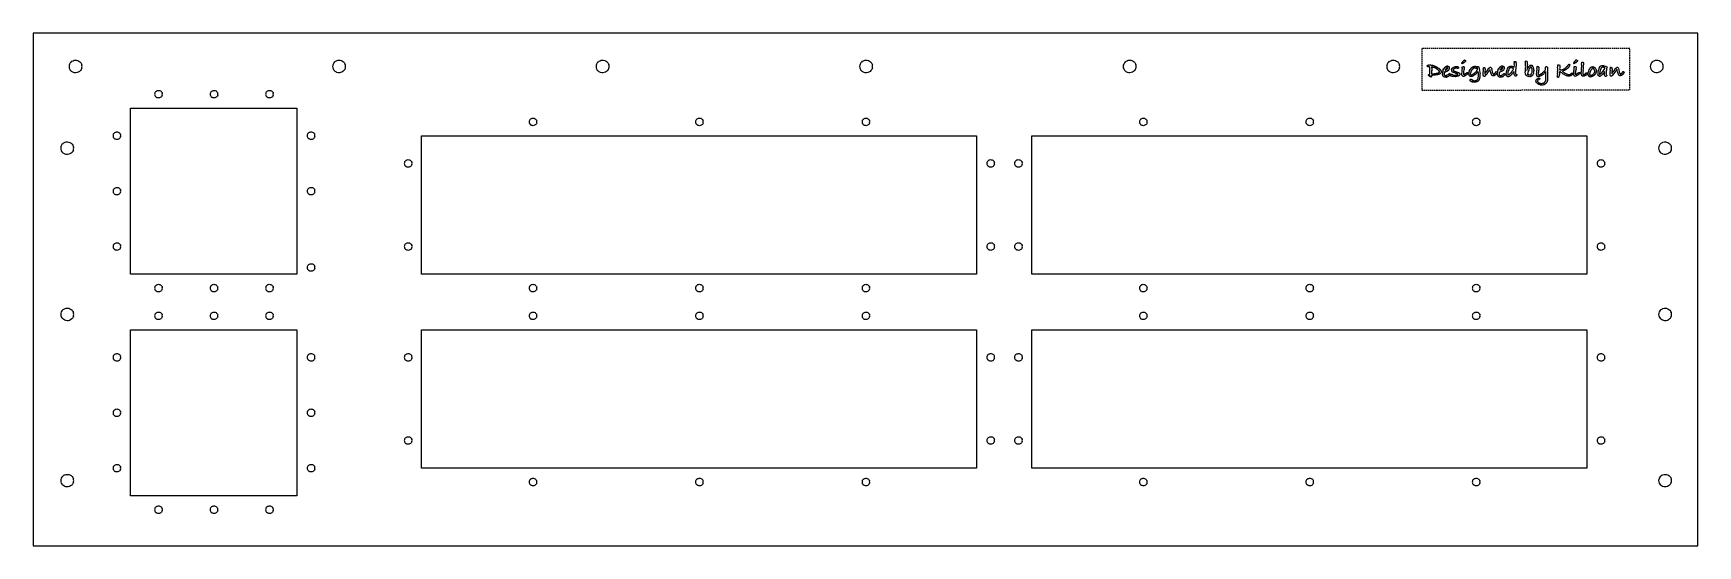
# Model space of a CAD drawing. Header units: millimetres. Extents: x 0 to 600, y 2 to 187.
import ezdxf

# ---------------------------------------------------------------- set-up
doc = ezdxf.new("R2010")
doc.units = ezdxf.units.MM
doc.linetypes.add('DASHED', pattern=[0.75, 0.5, -0.25])
doc.layers.get('0').update_dxf_attribs({"linetype": 'CONTINUOUS'})

msp = doc.modelspace()

# ---------------------------------------------------------------- linework, layer by layer
at = {"linetype": 'DASHED'}
for p, q in [((575.49, 181.53), (500.49, 181.44)), ((500.49, 181.44), (500.51, 166.47)), ((575.51, 166.56), (575.49, 181.53)), ((500.51, 166.47), (575.51, 166.56))]:
    msp.add_line(p, q, dxfattribs=at)
for p, q in [((502.59, 175.1), (502.53, 175.35)), ((503.11, 174.84), (502.8, 174.82)), ((502.9, 175.52), (502.92, 175.52)), ((503.29, 174.93), (503.11, 174.84)), ((503.34, 174.9), (503.29, 174.93)), ((503.39, 174.79), (503.34, 174.9)), ((503.39, 174.54), (503.39, 174.79)), ((503.46, 174.36), (503.39, 174.54)), ((503.44, 174.05), (503.46, 174.23)), ((503.49, 173.56), (503.44, 174.05)), ((503.46, 174.23), (503.46, 174.36)), ((503.71, 175.59), (503.74, 175.51)), ((503.74, 175.51), (503.86, 175.53)), ((503.86, 175.53), (503.93, 175.51)), ((503.93, 175.51), (504.04, 175.53)), ((504.05, 174.76), (504, 174.76)), ((504, 174.76), (504.09, 174.57)), ((504.04, 175.53), (504.35, 175.46)), ((504.1, 174.89), (504.05, 174.76)), ((504.09, 174.57), (504.05, 174.5)), ((504.1, 174.17), (504.17, 173.96)), ((504.11, 174.31), (504.11, 174.27)), ((504.42, 174.81), (504.27, 174.81)), ((504.35, 175.46), (504.46, 175.39)), ((504.52, 174.74), (504.42, 174.81)), ((504.46, 175.39), (504.7, 175.43)), ((504.53, 174.72), (504.52, 174.74)), ((504.79, 174.67), (504.68, 174.69)), ((504.7, 175.43), (504.79, 175.29)), ((504.79, 175.29), (504.83, 175.29)), ((504.83, 174.64), (504.79, 174.67)), ((504.83, 175.29), (504.97, 175.2)), ((504.98, 174.64), (504.83, 174.64)), ((504.97, 175.2), (505.05, 175.19)), ((505.01, 174.57), (504.98, 174.64)), ((505.05, 175.19), (505.15, 175.15)), ((505.15, 175.15), (505.19, 175.15)), ((505.89, 174.19), (505.31, 174.51)), ((505.96, 174.06), (505.89, 174.19)), ((506.2, 173.99), (505.96, 174.06)), ((506.11, 174.73), (506.34, 174.57)), ((506.34, 174.57), (506.56, 174.38)), ((506.56, 174.38), (506.54, 174.36)), ((506.54, 174.36), (506.73, 174.38)), ((506.73, 174.38), (506.81, 174.32)), ((506.81, 174.32), (506.83, 174.2)), ((508.5, 174.09), (508.53, 174.09)), ((508.78, 174.5), (508.81, 174.53)), ((508.86, 174.72), (508.92, 174.72)), ((508.92, 174.72), (508.94, 174.76)), ((508.94, 174.76), (509, 174.78)), ((509.18, 174.02), (509.1, 173.97)), ((509.31, 174.25), (509.18, 174.02)), ((509.4, 174.32), (509.31, 174.25)), ((509.53, 174.49), (509.4, 174.32)), ((509.41, 175.1), (509.44, 175.15)), ((509.58, 174.51), (509.53, 174.49)), ((509.56, 173.89), (509.6, 174.01)), ((509.65, 174.52), (509.58, 174.51)), ((509.6, 174.01), (509.66, 174.01)), ((509.73, 174.58), (509.65, 174.52)), ((509.66, 174.1), (509.76, 174.13)), ((509.66, 174.01), (509.66, 174.1)), ((509.76, 174.13), (509.79, 174.15)), ((509.79, 174.15), (509.8, 174.23)), ((509.8, 174.23), (509.91, 174.38)), ((509.84, 175.19), (509.88, 175.2)), ((509.86, 174.58), (509.84, 174.58)), ((509.9, 174.58), (509.86, 174.58)), ((509.88, 175.2), (509.94, 175.16)), ((510.14, 175.04), (510.27, 174.94)), ((510.27, 174.94), (510.27, 174.9)), ((510.39, 174.09), (510.31, 173.88)), ((510.46, 174.14), (510.39, 174.09)), ((510.46, 174.49), (510.44, 174.41)), ((510.44, 174.41), (510.46, 174.14)), ((511.57, 174.49), (511.69, 174.51)), ((511.82, 174.64), (511.94, 174.73)), ((511.94, 174.73), (512.46, 174.93)), ((512.02, 174.05), (511.95, 173.94)), ((512.04, 174.06), (512.02, 174.05)), ((512.12, 174.13), (512.04, 174.06)), ((512.17, 174.16), (512.12, 174.13)), ((512.18, 174.17), (512.17, 174.16)), ((512.3, 174.2), (512.18, 174.17)), ((512.37, 174.25), (512.3, 174.2)), ((512.47, 174.25), (512.37, 174.25)), ((512.46, 174.93), (512.55, 174.95)), ((512.55, 174.95), (512.71, 174.97)), ((512.71, 174.97), (512.98, 175.04)), ((512.96, 174.46), (512.91, 174.42)), ((513.07, 174.38), (512.96, 174.46)), ((512.98, 175.04), (513.49, 175.01)), ((513.18, 174.42), (513.07, 174.38)), ((513.28, 174.41), (513.18, 174.42)), ((513.28, 174.38), (513.28, 174.41)), ((513.49, 175.01), (513.51, 174.97)), ((513.67, 174.84), (513.67, 174.8)), ((513.67, 174.8), (513.8, 174.72)), ((513.74, 174.52), (513.73, 174.45)), ((513.8, 174.72), (513.74, 174.52)), ((514.98, 176.02), (515, 176.23)), ((515.11, 175.9), (514.98, 176.02)), ((515, 176.23), (515.09, 176.37)), ((515.08, 173.98), (515.13, 174.13)), ((515.32, 176.09), (515.11, 175.9)), ((515.13, 174.13), (515.15, 174.32)), ((515.15, 174.32), (515.16, 174.35)), ((515.22, 176.6), (515.27, 176.64)), ((515.22, 176.57), (515.22, 176.6)), ((515.27, 176.64), (515.28, 176.76)), ((515.28, 176.76), (515.41, 176.79)), ((515.45, 176.15), (515.32, 176.09)), ((515.34, 174.92), (515.44, 174.91)), ((515.41, 176.86), (515.51, 176.88)), ((515.41, 176.79), (515.41, 176.86)), ((515.53, 176.27), (515.45, 176.15)), ((515.72, 176.32), (515.53, 176.27)), ((515.65, 177.12), (515.67, 177.13)), ((515.67, 177.13), (515.72, 177.18)), ((515.72, 177.18), (515.78, 177.38)), ((515.8, 176.42), (515.72, 176.32)), ((515.8, 174.45), (515.74, 174.05)), ((515.74, 174.05), (515.8, 173.93)), ((515.78, 174.78), (515.78, 174.75)), ((515.92, 176.57), (515.8, 176.42)), ((516.19, 176.8), (516.19, 176.78)), ((518.08, 174.01), (518.16, 174.15)), ((518.16, 174.15), (518.26, 174.25)), ((518.78, 174.73), (518.74, 174.72)), ((518.74, 174.72), (518.78, 174.73)), ((518.84, 174.03), (518.83, 173.95)), ((518.9, 174.03), (518.84, 174.03)), ((518.9, 174.9), (519, 174.88)), ((518.96, 174.19), (518.9, 174.03)), ((519, 174.88), (519.07, 174.93)), ((519.44, 174.38), (519.24, 174.38)), ((519.35, 175.04), (519.4, 175.04)), ((519.4, 175.04), (519.62, 175.13)), ((519.45, 174.44), (519.44, 174.38)), ((519.62, 175.13), (519.74, 175.09)), ((519.71, 174.52), (519.62, 174.52)), ((519.76, 174.47), (519.71, 174.52)), ((519.74, 175.09), (519.88, 175.09)), ((519.88, 174.43), (519.76, 174.47)), ((519.88, 175.09), (519.97, 175.04)), ((520, 174.23), (519.88, 174.43)), ((520.24, 174.26), (520, 174.23)), ((520.1, 174.96), (520.22, 174.85)), ((520.22, 174.85), (520.25, 174.83)), ((520.34, 174.43), (520.24, 174.26)), ((520.25, 174.83), (520.27, 174.8)), ((520.27, 174.8), (520.34, 174.69)), ((520.35, 174.65), (520.32, 174.52)), ((520.32, 174.52), (520.34, 174.43)), ((520.34, 174.69), (520.35, 174.65)), ((520.47, 174.79), (520.55, 174.94)), ((520.5, 174.71), (520.47, 174.79)), ((520.51, 174.6), (520.5, 174.71)), ((520.58, 174.51), (520.51, 174.6)), ((520.53, 174.39), (520.58, 174.51)), ((520.59, 174.27), (520.53, 174.39)), ((520.63, 174.1), (520.59, 174.27)), ((520.93, 174.93), (520.99, 174.83)), ((520.99, 174.83), (521.1, 174.74)), ((521.1, 174.74), (521.11, 174.57)), ((521.21, 174.17), (521.21, 174.12)), ((521.21, 174.12), (521.23, 174.07)), ((521.23, 174.07), (521.32, 173.94)), ((522.7, 174.43), (522.85, 174.67)), ((522.74, 174.21), (522.7, 174.43)), ((522.71, 174.08), (522.74, 174.21)), ((522.72, 173.99), (522.71, 174.08)), ((523.3, 174.32), (523.3, 174.24)), ((523.3, 174.24), (523.35, 174.14)), ((523.35, 174.14), (523.33, 173.97)), ((524.8, 174.4), (524.84, 174.47)), ((524.84, 174.47), (524.86, 174.49)), ((525.08, 174.64), (525.15, 174.73)), ((525.15, 174.73), (525.35, 174.73)), ((525.35, 174.73), (525.45, 174.61)), ((525.45, 174.61), (525.54, 174.56)), ((525.54, 174.56), (525.54, 174.54)), ((525.54, 174.54), (525.6, 174.52)), ((525.6, 174.52), (525.62, 174.35)), ((525.62, 174.35), (525.76, 174.27)), ((525.76, 174.27), (525.7, 174.09)), ((525.7, 174.09), (525.79, 173.9)), ((528.28, 174.11), (528.31, 174.11)), ((528.56, 174.53), (528.59, 174.56)), ((528.64, 174.75), (528.7, 174.75)), ((528.7, 174.75), (528.72, 174.79)), ((528.72, 174.79), (528.78, 174.8)), ((528.96, 174.05), (528.88, 174)), ((529.09, 174.27), (528.96, 174.05)), ((529.18, 174.34), (529.09, 174.27)), ((529.31, 174.52), (529.18, 174.34)), ((529.19, 175.12), (529.22, 175.17)), ((529.36, 174.54), (529.31, 174.52)), ((529.34, 173.92), (529.38, 174.04)), ((529.43, 174.54), (529.36, 174.54)), ((529.38, 174.04), (529.44, 174.04)), ((529.51, 174.6), (529.43, 174.54)), ((529.44, 174.13), (529.54, 174.15)), ((529.44, 174.04), (529.44, 174.13)), ((529.54, 174.15), (529.57, 174.18)), ((529.57, 174.18), (529.58, 174.25)), ((529.58, 174.25), (529.69, 174.41)), ((529.62, 175.21), (529.66, 175.22)), ((529.64, 174.61), (529.62, 174.6)), ((529.68, 174.6), (529.64, 174.61)), ((529.66, 175.22), (529.72, 175.19)), ((529.92, 175.07), (530.06, 174.96)), ((530.06, 174.96), (530.06, 174.93)), ((530.17, 174.11), (530.09, 173.9)), ((530.24, 174.16), (530.17, 174.11)), ((530.24, 174.51), (530.22, 174.43)), ((530.22, 174.43), (530.24, 174.16)), ((531.37, 173.97), (531.4, 174.16)), ((531.4, 174.16), (531.46, 174.33)), ((531.46, 174.33), (531.5, 174.37)), ((531.5, 174.37), (531.51, 174.48)), ((531.51, 174.48), (531.62, 174.59)), ((531.69, 174.77), (531.9, 174.86)), ((531.95, 174.06), (531.89, 173.93)), ((531.9, 174.86), (532.03, 174.99)), ((532.01, 174.11), (531.95, 174.06)), ((532.08, 174.25), (532.01, 174.11)), ((532.03, 174.99), (532.4, 175.1)), ((532.38, 174.49), (532.3, 174.47)), ((532.44, 174.55), (532.38, 174.52)), ((532.38, 174.52), (532.38, 174.49)), ((532.5, 174.5), (532.44, 174.55)), ((532.69, 174.55), (532.5, 174.5)), ((532.54, 175.11), (532.6, 175.08)), ((532.6, 175.08), (532.61, 175.14)), ((532.61, 175.14), (532.8, 175.16)), ((532.86, 174.57), (532.69, 174.55)), ((532.8, 175.16), (532.86, 175.13)), ((532.86, 175.13), (532.92, 175.14)), ((533.05, 174.53), (532.86, 174.57)), ((532.92, 175.14), (532.97, 175.1)), ((532.97, 175.1), (533.12, 175.09)), ((533.2, 174.44), (533.05, 174.53)), ((533.12, 175.09), (533.16, 175.12)), ((533.16, 175.12), (533.2, 175.09)), ((533.2, 175.09), (533.28, 175.08)), ((533.25, 174.44), (533.2, 174.44)), ((533.28, 175.08), (533.28, 175.02)), ((533.28, 175.02), (533.31, 175)), ((533.31, 175), (533.48, 174.96)), ((533.44, 173.76), (533.61, 174.07)), ((533.48, 174.96), (533.6, 174.83)), ((533.61, 174.07), (533.57, 174.08)), ((533.6, 174.83), (533.76, 174.7)), ((533.76, 174.7), (533.8, 174.62)), ((533.8, 174.62), (533.81, 174.61)), ((533.81, 174.61), (533.84, 174.73)), ((533.82, 176.68), (533.87, 176.68)), ((533.82, 176.16), (533.93, 176.29)), ((533.89, 176.1), (533.82, 176.16)), ((533.84, 174.73), (533.89, 174.83)), ((533.86, 175.49), (533.92, 175.59)), ((533.91, 175.36), (533.86, 175.49)), ((533.87, 176.68), (533.96, 176.81)), ((533.87, 175.02), (533.91, 175.36)), ((533.89, 174.83), (533.87, 175.02)), ((533.91, 175.91), (533.89, 176.1)), ((533.89, 175.68), (533.91, 175.91)), ((533.92, 175.59), (533.89, 175.68)), ((533.93, 176.29), (533.93, 176.38)), ((534.38, 174.05), (534.34, 173.99)), ((534.4, 174.3), (534.38, 174.05)), ((534.44, 174.57), (534.44, 174.52)), ((534.46, 176.4), (534.45, 176.37)), ((534.45, 176.37), (534.52, 176.3)), ((534.5, 176.4), (534.46, 176.4)), ((534.52, 176.3), (534.48, 176.17)), ((534.48, 176.17), (534.55, 176.02)), ((534.55, 176.02), (534.51, 175.97)), ((534.51, 175.73), (534.55, 175.68)), ((537.8, 176.86), (537.93, 176.88)), ((537.93, 176.58), (537.8, 176.86)), ((537.88, 173.85), (537.96, 174.08)), ((537.89, 176.49), (537.93, 176.58)), ((537.92, 176.41), (537.89, 176.49)), ((537.98, 175.66), (537.91, 175.9)), ((537.93, 176.9), (538.21, 177.05)), ((537.93, 176.88), (537.93, 176.9)), ((537.93, 174.58), (538, 174.84)), ((537.96, 174.5), (537.93, 174.58)), ((537.93, 174.33), (537.97, 174.38)), ((537.93, 174.15), (537.93, 174.33)), ((537.96, 174.08), (537.93, 174.15)), ((537.95, 175.16), (537.97, 175.19)), ((538, 174.84), (537.95, 175.16)), ((537.96, 175.6), (537.98, 175.66)), ((537.97, 174.38), (537.96, 174.5)), ((537.97, 175.19), (537.97, 175.29)), ((538.21, 177.05), (538.36, 176.88)), ((538.36, 176.88), (538.38, 176.79)), ((538.38, 176.79), (538.5, 176.7)), ((538.48, 174.01), (538.47, 173.89)), ((538.48, 174.13), (538.48, 174.1)), ((538.48, 174.1), (538.48, 174.01)), ((538.5, 176.7), (538.49, 176.58)), ((538.5, 174.73), (538.49, 174.71)), ((538.58, 174.6), (538.49, 174.43)), ((538.49, 174.43), (538.52, 174.33)), ((538.52, 174.33), (538.5, 174.29)), ((538.51, 176.24), (538.55, 176.21)), ((538.55, 176.21), (538.51, 176.08)), ((538.51, 176.08), (538.57, 175.93)), ((538.56, 175.01), (538.52, 174.88)), ((538.56, 175.14), (538.54, 175.08)), ((538.54, 175.08), (538.56, 175.01)), ((538.57, 175.93), (538.56, 175.87)), ((538.56, 175.87), (538.67, 175.82)), ((538.61, 175.72), (538.56, 175.51)), ((538.57, 173.85), (538.62, 174.03)), ((538.67, 175.82), (538.61, 175.72)), ((538.62, 174.03), (538.66, 174.01)), ((538.66, 174.01), (538.7, 174.13)), ((538.88, 174.47), (538.91, 174.5)), ((538.91, 174.48), (538.94, 174.58)), ((538.91, 174.5), (538.91, 174.48)), ((538.94, 174.58), (539.04, 174.69)), ((539.04, 174.69), (539.09, 174.74)), ((539.09, 174.74), (539.1, 174.77)), ((539.1, 174.77), (539.15, 174.84)), ((539.24, 174.07), (539.16, 173.86)), ((539.22, 174.99), (539.24, 175.06)), ((539.24, 175.06), (539.35, 175.09)), ((539.32, 174.16), (539.24, 174.07)), ((539.36, 174.29), (539.32, 174.16)), ((539.35, 175.09), (539.39, 175.12)), ((539.45, 174.38), (539.36, 174.29)), ((539.39, 175.12), (539.4, 175.17)), ((539.4, 175.28), (539.52, 175.3)), ((539.4, 175.17), (539.4, 175.28)), ((539.52, 175.3), (539.58, 175.33)), ((539.53, 175.39), (539.66, 175.42)), ((539.58, 175.33), (539.53, 175.39)), ((539.66, 175.42), (539.79, 175.53)), ((539.79, 175.53), (540.05, 175.53)), ((539.84, 174.78), (539.8, 174.78)), ((539.88, 174.82), (539.84, 174.78)), ((539.92, 174.83), (539.88, 174.82)), ((540.1, 174.55), (539.92, 174.83)), ((540.05, 175.53), (540.2, 175.44)), ((540.2, 174.31), (540.1, 174.55)), ((540.2, 175.44), (540.25, 175.43)), ((540.28, 174.04), (540.2, 174.31)), ((540.25, 175.43), (540.39, 175.23)), ((540.33, 173.67), (540.28, 174.04)), ((540.39, 175.23), (540.4, 175.15)), ((540.4, 175.15), (540.46, 175.14)), ((540.46, 175.14), (540.49, 174.97)), ((540.49, 174.97), (540.57, 174.91)), ((540.57, 174.91), (540.57, 174.78)), ((540.57, 174.78), (540.62, 174.73)), ((540.62, 174.73), (540.67, 174.7)), ((540.67, 174.7), (540.71, 174.43)), ((540.71, 174.43), (540.71, 174.41)), ((540.78, 174.08), (540.88, 174.04)), ((542.01, 174.49), (542.11, 174.75)), ((542.04, 174.44), (542.01, 174.49)), ((542.03, 174.39), (542.04, 174.44)), ((542.1, 174.09), (542.03, 174.39)), ((542.08, 173.89), (542.1, 174.09)), ((542.48, 175.04), (542.56, 174.88)), ((542.56, 174.88), (542.69, 174.78)), ((542.65, 174.58), (542.73, 174.46)), ((542.73, 174.46), (542.69, 174.38)), ((542.69, 174.38), (542.8, 174.29)), ((542.8, 174.29), (542.7, 174.11)), ((542.7, 174.11), (542.75, 173.9)), ((545.1, 174.16), (545.18, 174.19)), ((545.11, 173.9), (545.1, 174.16)), ((545.13, 174.36), (545.14, 174.39)), ((545.18, 174.21), (545.13, 174.36)), ((545.18, 174.73), (545.21, 174.81)), ((545.18, 174.75), (545.18, 174.73)), ((545.18, 174.19), (545.18, 174.21)), ((545.21, 174.81), (545.22, 174.84)), ((545.22, 174.84), (545.22, 174.82)), ((545.54, 174.99), (545.8, 174.73)), ((545.8, 174.73), (545.83, 174.52)), ((545.83, 174.52), (545.91, 174.38)), ((545.83, 174.08), (545.85, 174.03)), ((545.85, 174.03), (545.85, 173.9)), ((545.91, 174.38), (545.86, 174.25)), ((545.86, 174.25), (545.87, 174.2)), ((545.87, 174.2), (545.87, 174.16)), ((549.52, 174.14), (549.48, 174.63)), ((549.53, 174.14), (549.52, 174.14)), ((549.54, 174.01), (549.53, 174.14)), ((549.57, 174.85), (549.58, 174.9)), ((549.58, 174.9), (549.59, 174.95)), ((550.13, 175.55), (550.32, 175.33)), ((550.29, 174.46), (550.23, 174.27)), ((550.23, 174.27), (550.25, 174)), ((550.35, 174.85), (550.24, 174.69)), ((550.24, 174.69), (550.29, 174.46)), ((550.32, 175.33), (550.28, 175.16)), ((550.28, 175.16), (550.36, 175.07)), ((550.36, 175.07), (550.32, 174.96)), ((550.32, 174.96), (550.35, 174.85)), ((551.82, 174.11), (552.02, 174.19)), ((552.02, 174.19), (552.09, 174.3)), ((552.21, 174.35), (552.23, 174.45)), ((552.23, 174.45), (552.3, 174.45)), ((552.3, 174.48), (552.44, 174.51)), ((552.3, 174.45), (552.3, 174.48)), ((552.44, 174.51), (552.52, 174.65)), ((552.52, 174.65), (552.6, 174.65)), ((552.78, 174.11), (552.62, 173.94)), ((552.95, 174.16), (552.78, 174.11)), ((552.79, 174.86), (552.84, 174.92)), ((552.84, 175.01), (552.99, 175.03)), ((552.84, 174.92), (552.84, 175.01)), ((552.95, 174.21), (552.95, 174.16)), ((553.24, 174.34), (553.04, 174.3)), ((553.18, 175.35), (553.29, 175.48)), ((553.29, 175.48), (553.37, 175.56)), ((553.59, 174.85), (553.48, 174.73)), ((553.65, 175.04), (553.59, 174.85)), ((553.74, 175.07), (553.65, 175.04)), ((553.77, 175.21), (553.74, 175.07)), ((553.87, 175.58), (553.8, 175.38)), ((553.8, 175.38), (553.84, 175.36)), ((553.84, 175.36), (553.82, 175.31)), ((553.82, 175.31), (553.83, 175.26)), ((555.31, 176.07), (555.34, 176.28)), ((555.44, 175.95), (555.31, 176.07)), ((555.34, 176.28), (555.43, 176.42)), ((555.41, 174.03), (555.46, 174.18)), ((555.66, 176.14), (555.44, 175.95)), ((555.46, 174.18), (555.48, 174.37)), ((555.48, 174.37), (555.5, 174.4)), ((555.56, 176.65), (555.61, 176.68)), ((555.56, 176.62), (555.56, 176.65)), ((555.61, 176.81), (555.74, 176.84)), ((555.61, 176.68), (555.61, 176.81)), ((555.79, 176.2), (555.66, 176.14)), ((555.67, 174.97), (555.77, 174.96)), ((555.74, 176.91), (555.84, 176.93)), ((555.74, 176.84), (555.74, 176.91)), ((555.87, 176.32), (555.79, 176.2)), ((556.05, 176.37), (555.87, 176.32)), ((555.98, 177.17), (556.01, 177.18)), ((556.01, 177.18), (556.05, 177.23)), ((556.05, 177.23), (556.12, 177.43)), ((556.14, 176.47), (556.05, 176.37)), ((556.13, 174.5), (556.07, 174.1)), ((556.07, 174.1), (556.13, 173.98)), ((556.11, 174.83), (556.11, 174.8)), ((556.26, 176.62), (556.14, 176.47)), ((556.53, 176.85), (556.53, 176.83)), ((558.07, 174.2), (558.14, 174.32)), ((558.12, 174.04), (558.07, 174.2)), ((558.07, 173.92), (558.12, 174.04)), ((558.14, 174.32), (558.15, 174.39)), ((558.15, 176.04), (558.2, 176.52)), ((558.17, 175.95), (558.15, 176.04)), ((558.15, 175.73), (558.17, 175.95)), ((558.16, 175.49), (558.15, 175.73)), ((558.15, 174.68), (558.17, 174.73)), ((558.15, 174.39), (558.15, 174.68)), ((558.19, 175.43), (558.16, 175.49)), ((558.17, 175.08), (558.19, 175.43)), ((558.17, 174.73), (558.17, 175.08)), ((558.69, 174.04), (558.63, 173.87)), ((558.74, 174.47), (558.69, 174.21)), ((558.69, 174.21), (558.69, 174.04)), ((558.7, 174.99), (558.7, 174.95)), ((558.7, 174.95), (558.77, 174.86)), ((558.71, 176.47), (558.73, 176.4)), ((558.72, 174.55), (558.74, 174.47)), ((558.73, 176.4), (558.85, 176.28)), ((558.77, 174.86), (558.74, 174.77)), ((558.76, 175.87), (558.78, 175.7)), ((558.82, 175.55), (558.76, 175.38)), ((558.85, 176.28), (558.78, 176.11)), ((558.78, 176.11), (558.8, 176.08)), ((558.78, 175.7), (558.82, 175.55)), ((560.85, 173.92), (561.03, 174.16)), ((561.08, 174.21), (561.07, 174.24)), ((561.07, 174.24), (561.11, 174.24)), ((561.11, 174.24), (561.23, 174.38)), ((561.23, 174.38), (561.24, 174.57)), ((561.24, 174.57), (561.44, 174.64)), ((561.59, 174.88), (561.69, 174.88)), ((561.82, 174.02), (561.64, 173.93)), ((561.92, 174.25), (561.82, 174.02)), ((562.08, 174.43), (561.92, 174.25)), ((561.99, 174.9), (562.08, 174.89)), ((562.08, 174.89), (562.29, 174.97)), ((562.21, 174.38), (562.15, 174.4)), ((562.38, 174.31), (562.21, 174.38)), ((562.29, 174.97), (562.41, 174.87)), ((562.46, 174.26), (562.38, 174.31)), ((562.41, 174.87), (562.5, 174.81)), ((562.56, 174.1), (562.46, 174.26)), ((562.5, 174.81), (562.56, 174.81)), ((562.56, 174.81), (562.69, 174.75)), ((562.6, 174.09), (562.56, 174.1)), ((562.69, 174.75), (562.75, 174.75)), ((563, 174.48), (563.01, 174.44)), ((563.01, 174.44), (563.07, 174.41)), ((563.07, 174.41), (563.24, 174.19)), ((563.24, 174.19), (563.4, 173.8)), ((564.33, 173.89), (564.43, 174.02)), ((564.43, 174.02), (564.43, 174.05)), ((564.53, 174.48), (564.56, 174.51)), ((564.53, 174.33), (564.53, 174.48)), ((564.58, 174.64), (564.58, 174.69)), ((564.96, 175.22), (565, 175.18)), ((565.11, 174.01), (564.97, 173.9)), ((565, 175.18), (565.09, 175.22)), ((565.06, 174.2), (565.02, 174.12)), ((565.02, 174.12), (565.11, 174.01)), ((565.11, 174.39), (565.06, 174.2)), ((565.09, 175.22), (565.13, 175.24)), ((565.13, 175.24), (565.4, 175.36)), ((565.34, 174.6), (565.32, 174.6)), ((565.37, 174.64), (565.34, 174.6)), ((565.56, 174.71), (565.37, 174.64)), ((565.4, 175.36), (566.02, 175.33)), ((565.75, 174.74), (565.54, 174.74)), ((565.54, 174.74), (565.56, 174.71)), ((565.82, 174.7), (565.75, 174.74)), ((565.89, 174.73), (565.82, 174.7)), ((565.9, 174.71), (565.89, 174.73)), ((566.03, 174.71), (565.9, 174.71)), ((566.02, 175.33), (566.02, 175.27)), ((566.02, 175.27), (566.22, 175.23)), ((566.2, 174.69), (566.03, 174.71)), ((566.45, 174.48), (566.2, 174.69)), ((566.33, 173.92), (566.4, 174.04)), ((566.39, 174.08), (566.45, 174.17)), ((566.4, 174.04), (566.39, 174.08)), ((566.51, 174.47), (566.45, 174.48)), ((566.45, 174.17), (566.46, 174.25)), ((566.46, 174.25), (566.54, 174.32)), ((566.47, 175.2), (566.64, 175.04)), ((566.55, 174.41), (566.51, 174.47)), ((566.54, 174.32), (566.55, 174.41)), ((566.64, 175.04), (566.8, 175.01)), ((566.8, 175.01), (567.09, 175.09)), ((567.09, 175.09), (567.2, 174.88)), ((567.16, 174.24), (567.13, 174.2)), ((567.13, 174.2), (567.15, 174.16)), ((567.2, 174.41), (567.16, 174.24)), ((567.2, 174.88), (567.32, 174.83)), ((567.3, 174.53), (567.2, 174.41)), ((567.32, 174.83), (567.24, 174.73)), ((567.24, 174.73), (567.3, 174.53)), ((568.48, 174.49), (568.63, 174.73)), ((568.52, 174.27), (568.48, 174.49)), ((568.48, 173.78), (568.5, 174.05)), ((568.49, 174.14), (568.52, 174.27)), ((568.5, 174.05), (568.49, 174.14)), ((569.08, 174.37), (569.08, 174.3)), ((569.08, 174.3), (569.14, 174.2)), ((569.14, 174.2), (569.11, 174.03)), ((569.11, 174.03), (569.14, 173.7)), ((570.09, 173.93), (570.2, 174.05)), ((570.58, 174.46), (570.63, 174.53)), ((570.63, 174.53), (570.64, 174.54)), ((570.86, 174.69), (570.93, 174.78)), ((570.93, 174.78), (571.13, 174.78)), ((571.13, 174.78), (571.23, 174.67)), ((571.23, 174.67), (571.32, 174.62)), ((571.32, 174.62), (571.33, 174.59)), ((571.33, 174.59), (571.38, 174.58)), ((571.38, 174.58), (571.4, 174.41)), ((571.4, 174.41), (571.54, 174.33)), ((571.54, 174.33), (571.48, 174.15)), ((571.48, 174.15), (571.57, 173.95)), ((502.91, 171.93), (503.02, 172.04)), ((502.97, 171.74), (502.91, 171.93)), ((503.13, 171.64), (502.97, 171.74)), ((503.35, 171.64), (503.13, 171.64)), ((503.37, 173.33), (503.49, 173.56)), ((503.47, 173.17), (503.37, 173.33)), ((503.39, 172.81), (503.43, 172.91)), ((503.41, 172.43), (503.39, 172.81)), ((503.41, 172.22), (503.4, 172.24)), ((503.43, 173.08), (503.47, 173.17)), ((503.43, 172.91), (503.43, 173.08)), ((503.52, 171.66), (503.46, 171.7)), ((503.48, 171.28), (503.52, 171.56)), ((503.65, 171.28), (503.48, 171.28)), ((503.52, 171.56), (503.52, 171.66)), ((503.76, 171.18), (503.65, 171.28)), ((504.01, 171.47), (503.76, 171.18)), ((504.06, 172.96), (503.99, 172.81)), ((503.99, 172.81), (504.06, 172.7)), ((504.06, 171.6), (504.01, 171.47)), ((504.13, 173.39), (504.04, 173.14)), ((504.04, 173.14), (504.06, 172.96)), ((504.09, 172.44), (504.04, 172.32)), ((504.04, 172.32), (504.05, 172.29)), ((504.06, 172.7), (504.05, 172.53)), ((504.05, 172.53), (504.09, 172.44)), ((504.05, 172.29), (504.13, 172.3)), ((504.07, 171.77), (504.06, 171.6)), ((504.07, 173.44), (504.13, 173.39)), ((504.17, 171.79), (504.07, 171.77)), ((504.17, 173.96), (504.1, 173.93)), ((504.1, 173.93), (504.1, 173.89)), ((504.1, 173.89), (504.1, 173.62)), ((504.13, 172.3), (504.41, 172.34)), ((504.19, 171.8), (504.17, 171.79)), ((504.42, 171.74), (504.28, 171.77)), ((504.53, 171.84), (504.42, 171.74)), ((504.59, 171.87), (504.53, 171.84)), ((504.69, 171.83), (504.59, 171.87)), ((504.81, 171.86), (504.69, 171.83)), ((505.73, 171.97), (505.58, 171.99)), ((505.58, 171.99), (505.62, 171.97)), ((505.79, 172), (505.73, 171.97)), ((505.75, 172.5), (505.88, 172.54)), ((505.93, 171.98), (505.79, 172)), ((506.25, 173.95), (506.2, 173.99)), ((506.27, 173.86), (506.25, 173.95)), ((506.3, 172.62), (506.39, 172.74)), ((506.59, 172.13), (506.38, 172.13)), ((506.39, 172.74), (506.52, 172.71)), ((506.6, 173.51), (506.51, 173.73)), ((506.52, 172.71), (506.58, 172.73)), ((506.58, 172.73), (506.69, 172.81)), ((506.64, 172.2), (506.59, 172.13)), ((506.69, 173.51), (506.6, 173.51)), ((506.71, 172.2), (506.64, 172.2)), ((506.94, 173.19), (506.69, 173.51)), ((506.69, 172.81), (506.74, 172.81)), ((506.86, 172.28), (506.71, 172.2)), ((506.74, 172.81), (506.95, 172.97)), ((507.09, 172.35), (506.86, 172.28)), ((506.96, 173.03), (506.94, 173.19)), ((506.95, 172.97), (506.96, 173.03)), ((507.14, 172.42), (507.09, 172.35)), ((507.31, 172.5), (507.14, 172.42)), ((507.28, 173.7), (507.41, 173.63)), ((507.37, 172.62), (507.31, 172.5)), ((507.53, 172.84), (507.37, 172.62)), ((507.41, 173.63), (507.41, 173.43)), ((507.49, 173.27), (507.52, 173.25)), ((507.56, 172.96), (507.53, 172.84)), ((507.59, 173.04), (507.56, 172.96)), ((508.06, 172.16), (508.07, 172.45)), ((508.15, 171.8), (508.06, 172.16)), ((508.07, 172.45), (508.1, 172.58)), ((508.1, 172.75), (508.14, 172.88)), ((508.1, 172.58), (508.1, 172.75)), ((508.14, 172.94), (508.19, 173.04)), ((508.14, 172.88), (508.14, 172.94)), ((508.15, 171.68), (508.15, 171.8)), ((508.25, 171.61), (508.15, 171.68)), ((508.19, 173.04), (508.18, 173.02)), ((508.22, 173.21), (508.19, 173.41)), ((508.22, 173.17), (508.22, 173.21)), ((508.3, 171.47), (508.25, 171.61)), ((508.4, 171.42), (508.3, 171.47)), ((508.4, 171.4), (508.4, 171.42)), ((508.64, 172.32), (508.61, 172.29)), ((508.67, 172.71), (508.62, 172.57)), ((508.74, 172.86), (508.67, 172.81)), ((508.67, 172.81), (508.67, 172.71)), ((508.74, 171.86), (508.8, 171.81)), ((508.79, 173.05), (508.77, 173.05)), ((508.93, 172.98), (508.79, 173.05)), ((508.85, 171.12), (508.79, 171.16)), ((508.8, 171.81), (508.98, 171.77)), ((508.99, 171.12), (508.85, 171.12)), ((509.13, 173.06), (508.93, 172.98)), ((508.99, 173.74), (508.96, 173.68)), ((508.98, 171.77), (508.98, 171.74)), ((508.98, 171.74), (509.04, 171.73)), ((509.04, 171.73), (509.32, 171.71)), ((509.26, 173.06), (509.13, 173.06)), ((509.16, 173.74), (509.22, 173.76)), ((509.22, 173.76), (509.24, 173.83)), ((509.24, 173.83), (509.36, 173.83)), ((509.41, 173.16), (509.26, 173.06)), ((509.38, 171), (509.27, 171.1)), ((509.32, 171.71), (509.48, 171.73)), ((509.36, 173.83), (509.42, 173.92)), ((509.44, 173.16), (509.41, 173.16)), ((509.42, 173.92), (509.47, 173.92)), ((509.47, 173.92), (509.56, 173.89)), ((509.48, 171.73), (509.56, 171.79)), ((509.56, 171.79), (509.61, 171.81)), ((509.61, 171.81), (509.69, 171.93)), ((509.71, 171.21), (509.66, 171.14)), ((509.69, 171.93), (509.73, 171.94)), ((509.73, 171.94), (509.94, 172)), ((509.95, 171.25), (509.86, 171.26)), ((510.03, 171.39), (509.95, 171.25)), ((510.18, 171.49), (510.03, 171.39)), ((510.04, 172.1), (510.07, 172.14)), ((510.31, 173.88), (510.15, 173.71)), ((510.15, 173.71), (510.15, 173.57)), ((510.33, 171.51), (510.18, 171.49)), ((510.42, 171.67), (510.33, 171.51)), ((510.47, 171.68), (510.42, 171.67)), ((510.55, 172.43), (510.58, 172.43)), ((510.88, 172.09), (511.04, 172.2)), ((510.88, 172.01), (510.88, 172.09)), ((511.04, 172.2), (511.23, 172.27)), ((511.23, 172.27), (511.38, 172.2)), ((511.34, 171.47), (511.27, 171.48)), ((511.29, 173.93), (511.32, 173.98)), ((511.32, 173.5), (511.29, 173.93)), ((511.42, 173.36), (511.32, 173.5)), ((511.45, 171.39), (511.34, 171.47)), ((511.38, 172.2), (511.49, 172.2)), ((511.54, 173.1), (511.42, 173.36)), ((511.49, 172.2), (511.49, 172.18)), ((511.77, 172.95), (511.54, 173.1)), ((511.62, 172.05), (511.69, 172.04)), ((511.69, 172.04), (511.69, 171.93)), ((511.69, 171.93), (511.79, 171.91)), ((511.77, 171.42), (511.7, 171.42)), ((511.8, 172.89), (511.77, 172.95)), ((511.79, 171.91), (511.82, 171.89)), ((512.11, 172.84), (511.8, 172.89)), ((511.82, 171.89), (512.86, 171.96)), ((511.95, 173.94), (511.86, 173.89)), ((511.95, 173.48), (511.95, 173.44)), ((511.95, 173.44), (512.06, 173.38)), ((512.19, 172.77), (512.11, 172.84)), ((512.29, 171.39), (512.18, 171.33)), ((512.44, 172.67), (512.19, 172.77)), ((512.26, 173.28), (512.42, 173.28)), ((512.36, 171.38), (512.29, 171.39)), ((512.38, 171.37), (512.36, 171.38)), ((512.42, 173.28), (512.52, 173.19)), ((512.56, 172.58), (512.44, 172.67)), ((512.52, 173.19), (512.71, 173.16)), ((512.58, 172.58), (512.56, 172.58)), ((512.65, 172.51), (512.58, 172.58)), ((512.72, 171.35), (512.64, 171.4)), ((512.76, 172.55), (512.65, 172.51)), ((512.71, 173.16), (512.79, 173.11)), ((512.82, 171.4), (512.72, 171.35)), ((512.82, 172.53), (512.76, 172.55)), ((512.79, 173.11), (513.1, 173.02)), ((512.89, 172.53), (512.82, 172.53)), ((512.95, 171.4), (512.82, 171.4)), ((512.86, 171.96), (513.11, 172)), ((513.25, 171.38), (512.95, 171.4)), ((513.1, 173.02), (513.14, 172.94)), ((513.11, 172), (513.14, 172)), ((513.14, 172.94), (513.18, 172.99)), ((513.14, 172), (513.15, 172.04)), ((513.15, 172.04), (513.27, 172.06)), ((513.25, 172.42), (513.19, 172.5)), ((513.34, 172.44), (513.25, 172.42)), ((513.36, 171.47), (513.25, 171.45)), ((513.25, 171.45), (513.25, 171.38)), ((513.27, 172.06), (513.28, 172.08)), ((513.32, 172.41), (513.34, 172.44)), ((513.36, 172.35), (513.32, 172.41)), ((513.43, 172.35), (513.36, 172.35)), ((513.45, 171.45), (513.36, 171.47)), ((513.54, 172.27), (513.43, 172.35)), ((513.54, 171.53), (513.45, 171.45)), ((513.46, 172.9), (513.61, 172.87)), ((513.58, 172.28), (513.54, 172.27)), ((513.71, 171.53), (513.54, 171.53)), ((513.6, 172.18), (513.61, 172.22)), ((513.61, 172.87), (513.62, 172.81)), ((513.62, 172.81), (513.75, 172.81)), ((513.81, 171.63), (513.71, 171.53)), ((513.75, 172.81), (513.98, 172.68)), ((513.98, 171.65), (513.81, 171.63)), ((514.03, 171.76), (513.98, 171.65)), ((514.1, 171.81), (514.03, 171.76)), ((514.19, 172.02), (514.1, 171.81)), ((514.16, 172.49), (514.25, 172.43)), ((514.28, 172.14), (514.19, 172.02)), ((514.25, 172.43), (514.23, 172.33)), ((514.28, 172.16), (514.28, 172.14)), ((514.95, 172.4), (515.05, 173.12)), ((514.98, 172.3), (514.95, 172.4)), ((514.99, 171.9), (514.98, 172.3)), ((515.15, 171.59), (514.99, 171.9)), ((515.05, 173.12), (515.08, 173.15)), ((515.11, 173.69), (515.15, 173.87)), ((515.48, 171.34), (515.15, 171.59)), ((515.61, 171.44), (515.48, 171.34)), ((515.55, 172.56), (515.53, 172.37)), ((515.53, 172.37), (515.55, 172.22)), ((515.59, 172.75), (515.54, 172.64)), ((515.54, 172.64), (515.55, 172.56)), ((515.55, 172.22), (515.67, 172.12)), ((515.59, 172.95), (515.59, 172.75)), ((515.78, 171.44), (515.61, 171.44)), ((515.73, 173.57), (515.63, 173.26)), ((515.67, 172.12), (515.77, 172.14)), ((515.7, 173.67), (515.73, 173.57)), ((515.77, 172.14), (515.78, 172.16)), ((515.78, 172.16), (515.85, 172.16)), ((515.83, 171.51), (515.78, 171.44)), ((515.87, 171.52), (515.83, 171.51)), ((515.85, 172.16), (515.95, 172.19)), ((515.95, 172.19), (516.04, 172.28)), ((516.04, 172.28), (516.08, 172.33)), ((516.08, 172.33), (516.13, 172.34)), ((516.13, 172.34), (516.15, 172.38)), ((516.15, 172.38), (516.17, 172.41)), ((516.17, 172.41), (516.22, 172.38)), ((516.22, 172.38), (516.3, 172.46)), ((516.3, 172.46), (516.35, 172.45)), ((516.35, 172.45), (516.37, 172.51)), ((516.37, 172.51), (516.39, 172.51)), ((516.39, 172.51), (516.41, 172.57)), ((516.41, 172.57), (516.48, 172.61)), ((516.53, 171.9), (516.44, 171.87)), ((516.48, 172.61), (516.64, 172.68)), ((516.64, 172.01), (516.53, 171.9)), ((516.71, 172.04), (516.64, 172.01)), ((517.01, 172.28), (516.88, 172.24)), ((517, 172.81), (517.04, 172.81)), ((517.05, 172.39), (517.01, 172.28)), ((517.09, 172.43), (517.05, 172.39)), ((517.5, 172.28), (517.53, 172.52)), ((517.56, 171.96), (517.5, 172.28)), ((517.53, 172.52), (517.61, 172.79)), ((517.62, 171.78), (517.56, 171.96)), ((517.6, 172.88), (517.67, 173.14)), ((517.61, 172.79), (517.6, 172.88)), ((517.78, 171.58), (517.62, 171.78)), ((517.67, 173.14), (517.74, 173.28)), ((517.78, 173.54), (517.96, 173.87)), ((517.99, 171.38), (517.78, 171.58)), ((517.96, 170.07), (517.94, 170.2)), ((517.94, 170.03), (517.96, 170.07)), ((518.14, 171.37), (517.99, 171.38)), ((518.11, 172.67), (518.01, 172.36)), ((518.01, 172.36), (518.04, 172.27)), ((518.04, 172.27), (518.03, 172.17)), ((518.09, 172), (518.14, 171.98)), ((518.17, 172.83), (518.1, 172.76)), ((518.1, 172.76), (518.11, 172.67)), ((518.14, 171.98), (518.17, 171.93)), ((518.26, 173.18), (518.17, 172.83)), ((518.36, 173.28), (518.26, 173.18)), ((518.44, 169.54), (518.32, 169.6)), ((518.44, 171.37), (518.35, 171.37)), ((518.37, 173.44), (518.36, 173.28)), ((518.49, 173.61), (518.37, 173.44)), ((518.6, 169.39), (518.44, 169.54)), ((518.53, 173.72), (518.49, 173.61)), ((518.62, 173.78), (518.53, 173.72)), ((518.85, 169.37), (518.6, 169.39)), ((518.72, 173.95), (518.62, 173.78)), ((518.71, 170.34), (518.69, 170.22)), ((518.69, 170.22), (518.79, 170.16)), ((518.83, 173.95), (518.72, 173.95)), ((518.79, 170.06), (518.73, 169.98)), ((518.73, 169.98), (519.1, 169.86)), ((518.79, 170.16), (518.79, 170.06)), ((518.93, 169.29), (518.85, 169.37)), ((519.1, 169.33), (518.93, 169.29)), ((519.16, 171.65), (519.03, 171.58)), ((519.1, 169.86), (519.29, 169.91)), ((519.3, 169.29), (519.1, 169.33)), ((519.27, 171.75), (519.16, 171.65)), ((519.25, 172.39), (519.28, 172.38)), ((519.38, 171.81), (519.27, 171.75)), ((519.29, 169.91), (519.29, 169.85)), ((519.29, 169.85), (519.34, 169.86)), ((519.61, 169.29), (519.3, 169.29)), ((519.34, 169.86), (519.36, 169.86)), ((519.51, 171.88), (519.38, 171.81)), ((519.47, 169.82), (519.56, 169.86)), ((519.47, 169.85), (519.47, 169.82)), ((519.59, 171.98), (519.51, 171.88)), ((519.54, 172.67), (519.68, 172.71)), ((519.68, 172.71), (519.76, 172.78)), ((519.76, 172.78), (519.96, 173.06)), ((519.92, 169.37), (519.85, 169.34)), ((519.85, 169.34), (519.85, 169.32)), ((519.97, 169.36), (519.92, 169.37)), ((519.96, 173.06), (520.02, 173.03)), ((520.27, 172.58), (520.04, 172.34)), ((520.2, 173.25), (520.39, 173.47)), ((520.48, 172.72), (520.27, 172.58)), ((520.32, 170.07), (520.34, 170.07)), ((520.34, 170.07), (520.6, 170.3)), ((520.4, 169.48), (520.34, 169.47)), ((520.39, 173.47), (520.41, 173.58)), ((520.5, 169.56), (520.4, 169.48)), ((520.63, 172.96), (520.48, 172.72)), ((520.62, 169.61), (520.5, 169.56)), ((520.6, 170.3), (520.72, 170.49)), ((520.78, 169.74), (520.62, 169.61)), ((520.75, 173.07), (520.63, 172.96)), ((520.72, 170.49), (520.73, 170.59)), ((520.73, 170.59), (520.82, 170.71)), ((520.8, 173.19), (520.75, 173.07)), ((520.92, 169.85), (520.78, 169.74)), ((520.86, 173.21), (520.8, 173.19)), ((520.82, 170.71), (520.83, 170.81)), ((520.83, 170.81), (520.87, 170.91)), ((520.86, 173.16), (520.86, 173.21)), ((520.86, 172.9), (520.86, 173.16)), ((520.92, 172.73), (520.86, 172.9)), ((520.87, 170.91), (520.91, 171.13)), ((520.91, 171.13), (520.98, 171.33)), ((520.92, 172.51), (520.92, 172.73)), ((520.99, 172.37), (520.92, 172.51)), ((520.99, 171.97), (520.99, 172.37)), ((521.02, 171.84), (520.99, 171.97)), ((521.24, 170.43), (521.2, 170.3)), ((521.3, 170.59), (521.28, 170.54)), ((521.32, 173.94), (521.29, 173.79)), ((521.29, 173.79), (521.34, 173.73)), ((521.32, 170.63), (521.29, 170.63)), ((521.29, 170.63), (521.3, 170.59)), ((521.35, 170.68), (521.32, 170.63)), ((521.37, 170.71), (521.35, 170.68)), ((521.36, 173.52), (521.43, 173.49)), ((521.37, 170.79), (521.36, 170.75)), ((521.36, 170.75), (521.37, 170.71)), ((521.39, 170.82), (521.37, 170.79)), ((521.43, 173.49), (521.38, 173.29)), ((521.38, 173.29), (521.41, 173.13)), ((521.4, 171.01), (521.39, 170.85)), ((521.39, 170.85), (521.39, 170.82)), ((521.41, 172.82), (521.46, 172.78)), ((521.46, 172.78), (521.53, 172.49)), ((521.53, 172.49), (521.47, 172.19)), ((521.47, 172.19), (521.48, 172.09)), ((521.48, 172.09), (521.47, 172.07)), ((521.48, 171.82), (521.48, 171.81)), ((522.61, 172.41), (522.67, 172.51)), ((522.7, 172.21), (522.61, 172.41)), ((522.64, 172.61), (522.7, 172.73)), ((522.67, 172.51), (522.64, 172.61)), ((522.65, 171.79), (522.69, 171.99)), ((522.77, 171.59), (522.65, 171.79)), ((522.67, 172.09), (522.69, 172.11)), ((522.69, 171.99), (522.67, 172.09)), ((522.68, 172.95), (522.74, 173.06)), ((522.71, 172.91), (522.68, 172.95)), ((522.69, 173.73), (522.72, 173.99)), ((522.74, 173.66), (522.69, 173.73)), ((522.69, 172.11), (522.7, 172.21)), ((522.7, 172.73), (522.71, 172.91)), ((522.71, 173.25), (522.74, 173.49)), ((522.72, 173.12), (522.71, 173.25)), ((522.74, 173.06), (522.72, 173.12)), ((523.13, 171.42), (523.04, 171.4)), ((523.24, 172.51), (523.22, 172.43)), ((523.22, 172.43), (523.22, 172.36)), ((523.22, 172.36), (523.26, 172.28)), ((523.31, 172.68), (523.24, 172.51)), ((523.27, 172.86), (523.26, 172.77)), ((523.26, 172.77), (523.31, 172.68)), ((523.26, 172.28), (523.4, 172.42)), ((523.33, 173.18), (523.27, 173.09)), ((523.27, 173.09), (523.31, 172.95)), ((523.31, 172.95), (523.27, 172.86)), ((523.36, 173.65), (523.31, 173.49)), ((523.31, 173.49), (523.33, 173.32)), ((523.33, 173.97), (523.36, 173.65)), ((523.33, 173.32), (523.33, 173.18)), ((523.52, 172.73), (523.62, 172.83)), ((523.54, 172.7), (523.52, 172.73)), ((523.62, 172.83), (523.65, 172.86)), ((523.65, 172.93), (523.78, 173.03)), ((523.65, 172.86), (523.65, 172.93)), ((523.81, 172.14), (523.74, 172.03)), ((523.78, 173.03), (523.81, 173.11)), ((523.81, 173.11), (523.88, 173.16)), ((523.88, 173.16), (524.2, 173.52)), ((523.93, 173.2), (523.95, 173.26)), ((523.93, 173.22), (523.93, 173.2)), ((523.95, 173.26), (524.06, 173.38)), ((523.99, 172.38), (523.98, 172.36)), ((524.06, 173.38), (524.13, 173.52)), ((524.13, 173.6), (524.25, 173.64)), ((524.13, 173.52), (524.13, 173.6)), ((524.22, 172.66), (524.15, 172.59)), ((524.3, 172.68), (524.22, 172.66)), ((524.25, 173.64), (524.27, 173.75)), ((524.27, 173.75), (524.3, 173.78)), ((524.3, 173.78), (524.31, 173.82)), ((524.37, 172.76), (524.3, 172.68)), ((524.31, 173.88), (524.42, 173.99)), ((524.31, 173.82), (524.31, 173.88)), ((524.48, 173.01), (524.37, 172.76)), ((524.54, 173.12), (524.47, 173.06)), ((524.47, 173.06), (524.48, 173.01)), ((524.63, 173.25), (524.54, 173.12)), ((524.68, 173.36), (524.63, 173.25)), ((524.79, 173.54), (524.68, 173.36)), ((525.08, 173.85), (524.79, 173.54)), ((525.15, 173.94), (525.08, 173.85)), ((525.19, 173.89), (525.15, 173.94)), ((525.21, 173.85), (525.19, 173.89)), ((525.36, 172.91), (525.24, 173.61)), ((525.44, 172.8), (525.36, 172.91)), ((525.42, 172.62), (525.44, 172.8)), ((525.5, 172.46), (525.42, 172.62)), ((525.55, 172.32), (525.5, 172.46)), ((525.56, 172.3), (525.55, 172.32)), ((525.62, 172.2), (525.56, 172.3)), ((525.62, 172.18), (525.62, 172.2)), ((525.79, 173.9), (525.79, 173.67)), ((525.79, 173.67), (525.86, 173.36)), ((525.86, 173.36), (525.87, 173.06)), ((525.87, 173.06), (525.95, 172.89)), ((525.95, 172.89), (525.99, 172.68)), ((526.07, 172.54), (526.21, 172.5)), ((526.12, 171.59), (526.07, 171.65)), ((526.24, 171.62), (526.12, 171.59)), ((526.21, 172.5), (526.21, 172.34)), ((526.21, 172.34), (526.3, 172.25)), ((526.31, 171.6), (526.24, 171.62)), ((526.3, 172.25), (526.3, 172.23)), ((526.3, 172.23), (526.33, 172.22)), ((526.59, 171.63), (526.31, 171.6)), ((526.33, 172.22), (526.36, 172.17)), ((526.36, 172.17), (526.39, 172.21)), ((526.8, 171.75), (526.59, 171.63)), ((526.62, 172.37), (526.72, 172.39)), ((526.72, 172.39), (526.74, 172.43)), ((526.87, 171.76), (526.8, 171.75)), ((526.84, 172.53), (526.9, 172.52)), ((526.92, 171.84), (526.87, 171.76)), ((526.9, 172.52), (526.93, 172.55)), ((526.93, 172.55), (526.94, 172.59)), ((526.94, 172.59), (526.96, 172.63)), ((527.07, 172.8), (527.16, 172.9)), ((527.16, 172.9), (527.17, 172.97)), ((527.17, 172.97), (527.23, 173.1)), ((527.23, 173.1), (527.39, 173.16)), ((527.39, 172.31), (527.37, 172.26)), ((527.39, 173.16), (527.61, 173.08)), ((527.46, 172.33), (527.39, 172.31)), ((527.49, 172.5), (527.46, 172.33)), ((527.58, 172.64), (527.49, 172.5)), ((527.61, 173.08), (527.68, 172.85)), ((527.84, 172.18), (527.85, 172.47)), ((527.93, 171.82), (527.84, 172.18)), ((527.85, 172.47), (527.88, 172.6)), ((527.88, 172.77), (527.92, 172.9)), ((527.88, 172.6), (527.88, 172.77)), ((527.92, 172.96), (527.97, 173.06)), ((527.92, 172.9), (527.92, 172.96)), ((527.93, 171.7), (527.93, 171.82)), ((528.03, 171.63), (527.93, 171.7)), ((527.97, 173.06), (527.96, 173.04)), ((528, 173.24), (527.97, 173.43)), ((528, 173.2), (528, 173.24)), ((528.08, 171.5), (528.03, 171.63)), ((528.18, 171.45), (528.08, 171.5)), ((528.18, 171.42), (528.18, 171.45)), ((528.42, 172.34), (528.39, 172.32)), ((528.45, 172.73), (528.4, 172.6)), ((528.52, 172.88), (528.45, 172.83)), ((528.45, 172.83), (528.45, 172.73)), ((528.52, 171.89), (528.58, 171.84)), ((528.57, 173.08), (528.55, 173.08)), ((528.71, 173), (528.57, 173.08)), ((528.63, 171.15), (528.57, 171.19)), ((528.58, 171.84), (528.76, 171.79)), ((528.77, 171.15), (528.63, 171.15)), ((528.91, 173.08), (528.71, 173)), ((528.77, 173.76), (528.74, 173.7)), ((528.76, 171.79), (528.76, 171.77)), ((528.76, 171.77), (528.82, 171.75)), ((528.82, 171.75), (529.1, 171.73)), ((529.04, 173.09), (528.91, 173.08)), ((528.94, 173.76), (529, 173.79)), ((529, 173.79), (529.02, 173.86)), ((529.02, 173.86), (529.14, 173.85)), ((529.19, 173.18), (529.04, 173.09)), ((529.16, 171.03), (529.05, 171.12)), ((529.1, 171.73), (529.26, 171.76)), ((529.14, 173.85), (529.2, 173.95)), ((529.22, 173.18), (529.19, 173.18)), ((529.2, 173.95), (529.25, 173.95)), ((529.25, 173.95), (529.34, 173.92)), ((529.26, 171.76), (529.34, 171.82)), ((529.34, 171.82), (529.39, 171.83)), ((529.39, 171.83), (529.47, 171.95)), ((529.49, 171.24), (529.44, 171.16)), ((529.47, 171.95), (529.51, 171.96)), ((529.51, 171.96), (529.72, 172.03)), ((529.73, 171.27), (529.64, 171.29)), ((529.81, 171.42), (529.73, 171.27)), ((529.96, 171.51), (529.81, 171.42)), ((529.82, 172.13), (529.85, 172.17)), ((530.09, 173.9), (529.93, 173.73)), ((529.93, 173.73), (529.93, 173.6)), ((530.11, 171.54), (529.96, 171.51)), ((530.2, 171.69), (530.11, 171.54)), ((530.25, 171.7), (530.2, 171.69)), ((530.33, 172.45), (530.36, 172.45)), ((530.97, 172.25), (531.01, 172.36)), ((531.01, 172.15), (530.97, 172.25)), ((530.97, 172.09), (531.01, 172.15)), ((531.04, 171.93), (530.97, 172.09)), ((530.99, 172.51), (531.05, 172.75)), ((531.01, 172.36), (530.99, 172.51)), ((531.05, 173), (531.11, 173.07)), ((531.05, 172.75), (531.05, 173)), ((531.11, 173.24), (531.16, 173.35)), ((531.11, 173.07), (531.11, 173.24)), ((531.16, 173.35), (531.18, 173.47)), ((531.18, 173.47), (531.2, 173.49)), ((531.2, 173.59), (531.28, 173.72)), ((531.2, 173.49), (531.2, 173.59)), ((531.53, 171.32), (531.23, 171.53)), ((531.28, 173.72), (531.29, 173.84)), ((531.29, 173.84), (531.34, 173.92)), ((531.34, 173.92), (531.37, 173.97)), ((531.59, 172.35), (531.51, 172.2)), ((531.51, 172.2), (531.55, 172.13)), ((531.79, 171.29), (531.53, 171.32)), ((531.6, 172.49), (531.54, 172.4)), ((531.54, 172.4), (531.59, 172.35)), ((531.56, 172.8), (531.55, 172.58)), ((531.55, 172.58), (531.6, 172.49)), ((531.55, 172.13), (531.58, 172.03)), ((531.59, 172.93), (531.56, 172.8)), ((531.58, 172.03), (531.63, 172)), ((531.73, 173.19), (531.59, 172.93)), ((531.63, 172), (531.69, 172)), ((531.69, 172), (531.76, 172.06)), ((531.79, 173.45), (531.71, 173.39)), ((531.71, 173.39), (531.73, 173.19)), ((531.76, 172.06), (531.83, 172.05)), ((531.86, 173.66), (531.79, 173.59)), ((531.79, 173.59), (531.79, 173.45)), ((531.8, 171.33), (531.79, 171.29)), ((531.83, 171.32), (531.8, 171.33)), ((531.83, 172.05), (531.96, 172.11)), ((531.97, 171.41), (531.83, 171.32)), ((531.89, 173.93), (531.86, 173.66)), ((531.96, 172.11), (531.98, 172.16)), ((532.15, 171.44), (531.97, 171.41)), ((531.98, 172.16), (532.13, 172.22)), ((532.13, 172.22), (532.15, 172.27)), ((532.15, 172.27), (532.25, 172.32)), ((532.23, 171.53), (532.15, 171.44)), ((532.4, 171.59), (532.23, 171.53)), ((532.25, 172.34), (532.45, 172.55)), ((532.25, 172.32), (532.25, 172.34)), ((532.5, 171.72), (532.4, 171.59)), ((532.45, 172.55), (532.55, 172.59)), ((532.66, 171.84), (532.5, 171.72)), ((532.55, 172.59), (532.6, 172.7)), ((532.6, 172.7), (532.7, 172.72)), ((532.7, 172.72), (532.83, 172.86)), ((532.81, 172.88), (532.87, 172.94)), ((532.83, 172.86), (532.81, 172.88)), ((533.01, 172.23), (532.84, 172.06)), ((532.87, 172.94), (532.95, 173.11)), ((532.95, 173.11), (533.02, 173.18)), ((533.19, 172.47), (533.01, 172.23)), ((533.02, 173.18), (533.06, 173.36)), ((533.06, 173.36), (533.19, 173.4)), ((533.19, 173.4), (533.28, 173.53)), ((533.41, 172.72), (533.19, 172.47)), ((533.28, 173.53), (533.31, 173.55)), ((533.31, 173.7), (533.44, 173.76)), ((533.31, 173.55), (533.31, 173.7)), ((533.55, 172.94), (533.41, 172.72)), ((533.56, 172.96), (533.55, 172.94)), ((533.58, 172.96), (533.56, 172.96)), ((533.79, 173.25), (533.58, 172.96)), ((533.78, 173.03), (533.8, 173.2)), ((533.8, 172.72), (533.78, 173.03)), ((533.8, 173.2), (533.79, 173.25)), ((533.8, 172.36), (533.8, 172.72)), ((533.88, 172.11), (533.8, 172.36)), ((533.91, 171.97), (533.88, 172.11)), ((533.98, 171.82), (533.91, 171.97)), ((534.15, 171.58), (533.98, 171.82)), ((534.36, 173.69), (534.3, 173.43)), ((534.3, 173.43), (534.34, 173.25)), ((534.36, 173.91), (534.32, 173.79)), ((534.32, 173.79), (534.36, 173.69)), ((534.34, 173.25), (534.32, 173.14)), ((534.32, 173.14), (534.33, 172.98)), ((534.4, 172.76), (534.33, 172.59)), ((534.33, 172.59), (534.4, 172.42)), ((534.34, 173.99), (534.36, 173.91)), ((534.35, 172.81), (534.4, 172.76)), ((534.4, 172.42), (534.37, 172.38)), ((534.37, 172.38), (534.4, 172.33)), ((534.4, 172.33), (534.37, 172.28)), ((534.37, 172.28), (534.4, 172.25)), ((534.4, 172.25), (534.47, 172.19)), ((534.47, 172.19), (534.61, 172.17)), ((534.61, 172.17), (534.82, 172.08)), ((534.73, 171.74), (534.66, 171.64)), ((534.82, 172.08), (534.73, 171.74)), ((537.84, 172.56), (537.88, 172.66)), ((537.89, 172.48), (537.84, 172.56)), ((537.86, 173.13), (537.89, 173.21)), ((537.86, 172.88), (537.86, 173.13)), ((537.92, 173.8), (537.88, 173.85)), ((537.89, 173.21), (537.9, 173.69)), ((537.89, 172.33), (537.89, 172.48)), ((537.93, 172.27), (537.89, 172.33)), ((537.9, 173.69), (537.92, 173.8)), ((537.91, 172.21), (537.93, 172.27)), ((538.08, 171.84), (537.91, 172.21)), ((538.42, 171.61), (538.37, 171.78)), ((538.55, 171.56), (538.42, 171.61)), ((538.47, 173.89), (538.44, 173.63)), ((538.44, 173.63), (538.55, 173.6)), ((538.55, 173.6), (538.57, 173.85)), ((538.59, 171.52), (538.55, 171.56)), ((538.63, 172.27), (538.57, 172.21)), ((538.57, 172.21), (538.75, 172.17)), ((538.71, 171.46), (538.59, 171.52)), ((538.65, 172.31), (538.63, 172.27)), ((538.75, 172.35), (538.65, 172.31)), ((538.7, 172.49), (538.75, 172.35)), ((538.75, 172.17), (538.85, 172.11)), ((538.82, 172.89), (538.76, 172.86)), ((538.88, 173.18), (538.82, 172.89)), ((538.85, 172.11), (539.02, 172.14)), ((539.01, 173.36), (538.88, 173.18)), ((539.06, 173.56), (539.01, 173.49)), ((539.01, 173.49), (539.01, 173.36)), ((539.02, 172.14), (539.16, 172.07)), ((539.21, 171.3), (539.11, 171.4)), ((539.16, 172.07), (539.16, 171.96)), ((539.16, 171.96), (539.2, 171.92)), ((539.2, 171.92), (539.39, 171.93)), ((539.38, 171.37), (539.21, 171.3)), ((539.49, 171.31), (539.38, 171.37)), ((539.39, 171.93), (539.52, 171.95)), ((539.55, 171.39), (539.49, 171.31)), ((539.58, 171.39), (539.55, 171.39)), ((539.64, 171.46), (539.58, 171.39)), ((539.7, 171.43), (539.64, 171.46)), ((539.67, 172.02), (539.69, 172.02)), ((539.69, 172.02), (539.76, 172.05)), ((539.76, 172.05), (539.72, 172.15)), ((539.72, 172.15), (539.95, 172.15)), ((539.85, 171.43), (539.77, 171.32)), ((539.93, 171.36), (539.85, 171.43)), ((539.99, 171.5), (539.93, 171.36)), ((540.38, 171.71), (540.21, 171.61)), ((540.22, 172.6), (540.32, 172.78)), ((540.22, 172.52), (540.22, 172.6)), ((540.32, 172.97), (540.34, 173.18)), ((540.32, 172.78), (540.32, 172.97)), ((540.33, 173.53), (540.33, 173.67)), ((540.35, 173.38), (540.33, 173.53)), ((540.33, 173.31), (540.35, 173.38)), ((540.34, 173.18), (540.33, 173.31)), ((540.48, 171.89), (540.38, 171.71)), ((540.64, 172.04), (540.48, 171.89)), ((540.66, 172.18), (540.6, 172.11)), ((540.6, 172.11), (540.64, 172.04)), ((540.85, 172.51), (540.66, 172.28)), ((540.66, 172.28), (540.66, 172.18)), ((540.82, 173.87), (540.85, 173.69)), ((540.9, 172.77), (540.82, 172.7)), ((540.82, 172.7), (540.85, 172.51)), ((540.86, 173.47), (540.86, 173.12)), ((540.86, 173.12), (540.89, 173.05)), ((540.89, 173.05), (540.86, 172.92)), ((540.86, 172.92), (540.9, 172.77)), ((541.75, 170.13), (541.83, 170.17)), ((541.75, 170.06), (541.75, 170.13)), ((541.75, 169.27), (541.76, 169.42)), ((541.98, 169.12), (541.75, 169.27)), ((541.83, 170.17), (541.88, 170.31)), ((541.88, 170.31), (541.91, 170.29)), ((541.91, 172.75), (541.97, 172.8)), ((541.96, 172.57), (541.91, 172.75)), ((541.91, 172.49), (541.96, 172.57)), ((541.94, 172.39), (541.91, 172.49)), ((541.91, 170.29), (541.99, 170.42)), ((541.94, 172.15), (541.94, 172.39)), ((542.04, 171.86), (541.94, 172.15)), ((541.97, 172.8), (541.98, 172.88)), ((541.98, 172.88), (542.03, 172.98)), ((542.11, 168.93), (541.98, 169.12)), ((541.99, 170.42), (542.14, 170.54)), ((542.01, 173.15), (542.04, 173.22)), ((542.03, 172.98), (542.01, 173.15)), ((542.04, 173.22), (542.04, 173.27)), ((542.05, 171.7), (542.04, 171.86)), ((542.23, 171.43), (542.05, 171.7)), ((542.1, 173.67), (542.08, 173.89)), ((542.27, 168.87), (542.11, 168.93)), ((542.14, 170.54), (542.25, 170.57)), ((542.31, 169.82), (542.24, 169.71)), ((542.24, 169.71), (542.28, 169.62)), ((542.25, 170.57), (542.47, 170.75)), ((542.33, 168.75), (542.27, 168.87)), ((542.28, 169.62), (542.33, 169.49)), ((542.41, 170.03), (542.3, 169.94)), ((542.3, 169.94), (542.31, 169.82)), ((542.33, 169.49), (542.51, 169.38)), ((542.43, 168.73), (542.33, 168.75)), ((542.46, 170.11), (542.41, 170.03)), ((542.48, 168.59), (542.43, 168.73)), ((542.58, 170.11), (542.46, 170.11)), ((542.47, 170.75), (542.68, 170.73)), ((542.63, 168.57), (542.48, 168.59)), ((542.57, 172.79), (542.5, 172.7)), ((542.51, 172.52), (542.57, 172.37)), ((542.57, 172.37), (542.51, 172.26)), ((542.51, 172.26), (542.53, 172.13)), ((542.53, 172.13), (542.51, 172.1)), ((542.51, 169.38), (542.55, 169.26)), ((542.53, 172), (542.6, 171.94)), ((542.55, 169.26), (542.77, 169.09)), ((542.61, 173.08), (542.57, 172.79)), ((542.65, 170.25), (542.58, 170.11)), ((542.6, 171.94), (542.66, 171.95)), ((542.65, 173.13), (542.61, 173.08)), ((542.67, 168.5), (542.63, 168.57)), ((542.7, 173.79), (542.65, 173.44)), ((542.65, 173.44), (542.65, 173.13)), ((542.77, 170.28), (542.65, 170.25)), ((542.66, 171.9), (542.72, 171.99)), ((542.66, 171.95), (542.66, 171.9)), ((542.95, 168.46), (542.67, 168.5)), ((542.75, 173.9), (542.69, 173.81)), ((542.69, 173.81), (542.7, 173.79)), ((542.72, 171.99), (542.96, 171.99)), ((542.89, 170.37), (542.77, 170.28)), ((542.77, 169.09), (542.9, 169.08)), ((543.01, 170.43), (542.89, 170.37)), ((542.9, 169.08), (543.04, 168.97)), ((542.97, 171.41), (542.94, 171.39)), ((543.27, 168.35), (542.95, 168.46)), ((543.06, 171.42), (542.97, 171.41)), ((543.04, 168.97), (543.19, 168.97)), ((543.12, 171.47), (543.06, 171.42)), ((543.26, 171.51), (543.12, 171.47)), ((543.19, 168.97), (543.28, 168.88)), ((543.43, 171.62), (543.26, 171.51)), ((543.32, 168.31), (543.27, 168.35)), ((543.28, 168.88), (543.39, 168.88)), ((543.44, 168.31), (543.32, 168.31)), ((543.39, 168.88), (543.46, 168.84)), ((543.41, 172.22), (543.42, 172.32)), ((543.55, 171.64), (543.43, 171.62)), ((543.71, 168.26), (543.44, 168.31)), ((543.46, 168.84), (543.85, 168.85)), ((543.59, 171.69), (543.55, 171.64)), ((543.76, 171.75), (543.59, 171.69)), ((543.75, 168.27), (543.71, 168.26)), ((543.81, 168.27), (543.75, 168.27)), ((543.8, 171.83), (543.76, 171.75)), ((543.88, 171.91), (543.8, 171.83)), ((544.08, 168.31), (543.81, 168.27)), ((543.85, 168.85), (544.1, 168.93)), ((543.95, 171.91), (543.88, 171.91)), ((544.2, 172.09), (543.95, 171.91)), ((544, 172.64), (544.03, 172.7)), ((544.22, 168.27), (544.08, 168.31)), ((544.1, 172.75), (544.14, 172.86)), ((544.1, 168.93), (544.26, 168.93)), ((544.14, 172.86), (544.19, 172.95)), ((544.19, 172.95), (544.31, 172.99)), ((544.22, 172.13), (544.2, 172.09)), ((544.3, 172.16), (544.22, 172.13)), ((544.38, 168.37), (544.22, 168.27)), ((544.26, 168.93), (544.43, 169.02)), ((544.52, 172.39), (544.3, 172.16)), ((544.31, 172.99), (544.37, 173.09)), ((544.37, 173.09), (544.41, 173.08)), ((544.53, 168.34), (544.38, 168.37)), ((544.41, 173.08), (544.46, 173.11)), ((544.46, 173.11), (544.56, 173.22)), ((544.68, 172.57), (544.52, 172.39)), ((544.57, 168.41), (544.53, 168.34)), ((544.56, 173.22), (544.6, 173.23)), ((544.65, 168.41), (544.57, 168.41)), ((544.6, 173.23), (544.61, 173.25)), ((544.6, 169.08), (544.64, 169.15)), ((544.61, 173.25), (544.76, 173.41)), ((544.64, 169.15), (544.72, 169.12)), ((544.71, 168.47), (544.65, 168.41)), ((544.79, 172.67), (544.68, 172.57)), ((544.83, 168.52), (544.71, 168.47)), ((544.72, 169.12), (544.75, 169.15)), ((544.75, 169.15), (544.75, 169.22)), ((544.76, 173.41), (544.85, 173.55)), ((544.8, 172.7), (544.79, 172.67)), ((544.87, 172.74), (544.8, 172.7)), ((544.85, 168.54), (544.83, 168.52)), ((544.89, 172.84), (544.87, 172.74)), ((544.96, 172.86), (544.89, 172.84)), ((545.06, 172.96), (544.96, 172.86)), ((545, 173.67), (545.11, 173.9)), ((545.03, 169.62), (545.14, 169.68)), ((545.16, 173.03), (545.06, 172.96)), ((545.14, 169.68), (545.17, 169.74)), ((545.27, 168.87), (545.14, 168.8)), ((545.24, 173.18), (545.16, 173.03)), ((545.23, 169.88), (545.24, 169.9)), ((545.24, 172.89), (545.24, 173.18)), ((545.31, 172.71), (545.24, 172.89)), ((545.24, 169.9), (545.26, 170.22)), ((545.25, 171.61), (545.31, 171.79)), ((545.31, 171.51), (545.25, 171.61)), ((545.26, 170.5), (545.31, 170.6)), ((545.3, 170.38), (545.26, 170.5)), ((545.26, 170.22), (545.3, 170.25)), ((545.27, 172.47), (545.3, 172.53)), ((545.29, 172.36), (545.27, 172.47)), ((545.36, 168.99), (545.27, 168.87)), ((545.29, 171.95), (545.29, 172.36)), ((545.31, 171.79), (545.29, 171.95)), ((545.3, 172.53), (545.3, 172.63)), ((545.3, 170.25), (545.3, 170.38)), ((545.31, 171.09), (545.31, 171.51)), ((545.43, 169.09), (545.36, 168.99)), ((545.45, 169.11), (545.43, 169.09)), ((545.59, 169.37), (545.53, 169.16)), ((545.8, 169.84), (545.77, 169.77)), ((545.88, 169.98), (545.8, 169.9)), ((545.8, 169.9), (545.8, 169.84)), ((545.85, 173.9), (545.82, 173.77)), ((545.82, 173.77), (545.85, 173.59)), ((545.88, 172.05), (545.83, 171.94)), ((545.83, 171.94), (545.87, 171.58)), ((545.87, 171.58), (545.83, 171.53)), ((545.83, 171.53), (545.83, 171.29)), ((545.83, 171.29), (545.83, 171.1)), ((545.83, 171.1), (545.85, 171.02)), ((545.85, 171.02), (545.83, 170.51)), ((545.83, 170.51), (545.9, 170.36)), ((545.88, 170.16), (545.83, 170.12)), ((545.83, 170.12), (545.88, 169.98)), ((545.85, 173.59), (545.85, 173.46)), ((545.85, 173.46), (545.88, 173.41)), ((545.85, 172.85), (545.86, 172.8)), ((545.9, 170.36), (545.85, 170.3)), ((545.85, 170.3), (545.88, 170.16)), ((545.88, 173.41), (545.86, 173.25)), ((545.86, 173.25), (545.92, 173.05)), ((545.86, 172.8), (545.91, 172.5)), ((545.91, 172.5), (545.86, 172.19)), ((545.86, 172.19), (545.88, 172.05)), ((549.38, 171.29), (549.44, 171.48)), ((549.44, 171.48), (549.47, 171.63)), ((549.45, 171.98), (549.57, 172.13)), ((549.48, 171.94), (549.45, 171.98)), ((549.47, 173.26), (549.54, 173.34)), ((549.52, 173.13), (549.47, 173.26)), ((549.47, 171.63), (549.48, 171.65)), ((549.48, 173.82), (549.54, 173.88)), ((549.52, 173.57), (549.48, 173.82)), ((549.48, 171.65), (549.5, 171.69)), ((549.5, 173.09), (549.52, 173.13)), ((549.5, 172.26), (549.54, 172.34)), ((549.57, 172.13), (549.5, 172.26)), ((549.52, 173.35), (549.52, 173.57)), ((549.54, 173.34), (549.52, 173.35)), ((549.53, 172.62), (549.54, 172.67)), ((549.91, 171.38), (549.7, 171.06)), ((550.03, 171.6), (549.91, 171.38)), ((550.05, 171.77), (550.03, 171.6)), ((550.11, 171.91), (550.05, 171.77)), ((550.12, 172.08), (550.11, 171.91)), ((550.18, 172.78), (550.12, 172.47)), ((550.17, 172.27), (550.12, 172.18)), ((550.12, 172.18), (550.12, 172.08)), ((550.2, 172.87), (550.16, 172.86)), ((550.16, 172.86), (550.18, 172.78)), ((550.29, 173.13), (550.17, 173.1)), ((550.17, 173.1), (550.2, 172.87)), ((550.25, 174), (550.21, 173.94)), ((550.21, 173.94), (550.31, 173.8)), ((550.32, 173.09), (550.29, 173.13)), ((550.31, 173.8), (550.37, 173.8)), ((550.44, 173.09), (550.32, 173.09)), ((550.37, 173.8), (550.51, 173.75)), ((550.51, 173.75), (550.58, 173.8)), ((550.58, 173.8), (550.64, 173.76)), ((550.64, 173.76), (550.7, 173.8)), ((550.7, 173.8), (550.9, 173.77)), ((550.97, 172.7), (550.82, 172.8)), ((550.9, 173.77), (550.97, 173.82)), ((550.97, 173.82), (551.2, 173.89)), ((551.12, 172.56), (550.97, 172.7)), ((551.26, 172.46), (551.12, 172.56)), ((551.2, 173.89), (551.2, 173.92)), ((551.2, 173.92), (551.38, 173.92)), ((551.28, 173.32), (551.2, 173.3)), ((551.41, 172.3), (551.26, 172.46)), ((551.51, 173.44), (551.28, 173.32)), ((551.38, 173.14), (551.56, 173)), ((551.43, 172.31), (551.41, 172.3)), ((551.56, 172.27), (551.43, 172.31)), ((551.71, 173.55), (551.51, 173.44)), ((551.56, 173), (551.82, 172.84)), ((551.61, 172.18), (551.56, 172.27)), ((551.69, 172.18), (551.61, 172.18)), ((551.74, 172.08), (551.69, 172.18)), ((551.92, 173.59), (551.71, 173.55)), ((552.01, 172.08), (551.74, 172.08)), ((551.82, 172.84), (551.85, 172.78)), ((551.85, 172.78), (552.02, 172.74)), ((552.05, 173.67), (551.92, 173.59)), ((552.1, 171.97), (552.01, 172.08)), ((552.02, 172.74), (552.23, 172.61)), ((552.21, 173.7), (552.05, 173.67)), ((552.27, 171.92), (552.1, 171.97)), ((552.39, 173.82), (552.21, 173.7)), ((552.23, 172.61), (552.48, 172.48)), ((552.45, 171.76), (552.27, 171.92)), ((552.62, 173.94), (552.39, 173.82)), ((552.52, 171.78), (552.45, 171.76)), ((552.48, 172.48), (552.62, 172.36)), ((552.56, 171.72), (552.52, 171.78)), ((552.76, 171.68), (552.56, 171.72)), ((552.62, 172.36), (552.77, 172.32)), ((552.88, 171.57), (552.76, 171.68)), ((552.77, 172.32), (552.99, 172.17)), ((553.08, 171.57), (552.88, 171.57)), ((552.99, 172.17), (553.27, 172.09)), ((553.21, 171.54), (553.08, 171.57)), ((553.24, 171.56), (553.21, 171.54)), ((553.28, 171.53), (553.24, 171.56)), ((553.27, 172.09), (553.47, 172.06)), ((553.47, 171.56), (553.28, 171.53)), ((553.47, 172.06), (553.85, 172.11)), ((553.63, 171.54), (553.47, 171.56)), ((553.73, 171.57), (553.63, 171.54)), ((553.8, 171.54), (553.73, 171.57)), ((554.02, 171.59), (553.8, 171.54)), ((553.85, 172.11), (554, 172.11)), ((554, 172.11), (554.03, 172.13)), ((554.28, 171.68), (554.02, 171.59)), ((554.51, 171.81), (554.28, 171.68)), ((554.29, 172.27), (554.43, 172.42)), ((554.29, 172.25), (554.29, 172.27)), ((554.43, 172.42), (554.49, 172.46)), ((554.49, 172.46), (554.5, 172.52)), ((554.7, 171.95), (554.51, 171.81)), ((554.68, 172.6), (554.88, 172.64)), ((554.7, 172.61), (554.68, 172.6)), ((554.94, 172.25), (554.7, 171.95)), ((554.88, 172.64), (555, 172.58)), ((555.03, 172.39), (554.94, 172.25)), ((555, 172.58), (555.03, 172.39)), ((555.29, 172.45), (555.38, 173.17)), ((555.32, 172.35), (555.29, 172.45)), ((555.33, 171.95), (555.32, 172.35)), ((555.48, 171.64), (555.33, 171.95)), ((555.38, 173.17), (555.42, 173.2)), ((555.44, 173.74), (555.48, 173.92)), ((555.82, 171.39), (555.48, 171.64)), ((555.95, 171.49), (555.82, 171.39)), ((555.88, 172.6), (555.86, 172.42)), ((555.86, 172.42), (555.88, 172.27)), ((555.92, 172.8), (555.87, 172.69)), ((555.87, 172.69), (555.88, 172.6)), ((555.88, 172.27), (556, 172.17)), ((555.92, 173), (555.92, 172.8)), ((556.11, 171.49), (555.95, 171.49)), ((556.07, 173.62), (555.96, 173.31)), ((556, 172.17), (556.1, 172.19)), ((556.03, 173.72), (556.07, 173.62)), ((556.1, 172.19), (556.12, 172.21)), ((556.17, 171.56), (556.11, 171.49)), ((556.12, 172.21), (556.18, 172.21)), ((556.21, 171.57), (556.17, 171.56)), ((556.18, 172.21), (556.29, 172.24)), ((556.29, 172.24), (556.38, 172.33)), ((556.38, 172.33), (556.41, 172.38)), ((556.41, 172.38), (556.47, 172.39)), ((556.47, 172.39), (556.48, 172.43)), ((556.48, 172.43), (556.51, 172.46)), ((556.51, 172.46), (556.56, 172.43)), ((556.56, 172.43), (556.64, 172.51)), ((556.64, 172.51), (556.69, 172.5)), ((556.69, 172.5), (556.7, 172.56)), ((556.7, 172.56), (556.72, 172.56)), ((556.72, 172.56), (556.74, 172.62)), ((556.74, 172.62), (556.82, 172.65)), ((556.87, 171.95), (556.77, 171.92)), ((556.82, 172.65), (556.97, 172.73)), ((556.97, 172.06), (556.87, 171.95)), ((557.05, 172.09), (556.97, 172.06)), ((557.35, 172.33), (557.22, 172.29)), ((557.34, 172.86), (557.37, 172.86)), ((557.39, 172.44), (557.35, 172.33)), ((557.43, 172.48), (557.39, 172.44)), ((557.99, 173.45), (558.06, 173.58)), ((558.06, 173.31), (557.99, 173.45)), ((558.02, 172.59), (558.03, 172.72)), ((558.03, 172.41), (558.02, 172.59)), ((558.03, 172.72), (558.05, 172.77)), ((558.07, 172.11), (558.03, 172.41)), ((558.06, 173.58), (558.09, 173.78)), ((558.09, 173.78), (558.07, 173.92)), ((558.14, 172.04), (558.07, 172.11)), ((558.17, 171.87), (558.14, 172.04)), ((558.26, 171.68), (558.26, 171.7)), ((558.31, 171.6), (558.26, 171.68)), ((558.46, 171.52), (558.31, 171.6)), ((558.58, 172.62), (558.62, 172.5)), ((558.62, 173.13), (558.6, 172.9)), ((558.62, 172.5), (558.6, 172.38)), ((558.6, 172.38), (558.65, 172.27)), ((558.66, 173.32), (558.62, 173.13)), ((558.63, 173.87), (558.66, 173.72)), ((558.66, 173.72), (558.63, 173.36)), ((558.63, 173.36), (558.66, 173.32)), ((558.65, 172.27), (558.64, 172.23)), ((558.73, 172.1), (558.8, 172.1)), ((558.8, 172.1), (558.91, 172.07)), ((558.91, 172.07), (558.96, 172.14)), ((558.96, 172.14), (559.03, 172.14)), ((559.11, 172.16), (559.13, 172.16)), ((559.26, 172.24), (559.31, 172.27)), ((559.51, 171.8), (559.47, 171.76)), ((559.59, 171.8), (559.51, 171.8)), ((559.7, 171.88), (559.59, 171.8)), ((559.77, 171.91), (559.7, 171.88)), ((559.85, 172.01), (559.77, 171.91)), ((559.93, 172.06), (559.85, 172.01)), ((560.47, 172.06), (560.53, 172.17)), ((560.6, 171.79), (560.47, 172.06)), ((560.49, 172.37), (560.53, 172.49)), ((560.53, 172.17), (560.49, 172.37)), ((560.56, 171.66), (560.6, 171.79)), ((560.74, 171.47), (560.56, 171.66)), ((560.7, 173.15), (560.74, 173.15)), ((560.72, 173.21), (560.75, 173.32)), ((560.74, 173.15), (560.72, 173.21)), ((560.86, 171.28), (560.74, 171.47)), ((560.75, 173.32), (560.75, 173.44)), ((560.8, 173.65), (560.8, 173.69)), ((560.82, 173.54), (560.8, 173.65)), ((561.21, 171.26), (560.86, 171.28)), ((561.06, 172.16), (561.03, 172.05)), ((561.03, 172.05), (561.04, 171.94)), ((561.13, 172.65), (561.04, 172.43)), ((561.04, 172.43), (561.06, 172.39)), ((561.04, 171.94), (561.11, 171.83)), ((561.06, 172.39), (561.06, 172.16)), ((561.11, 171.83), (561.22, 171.79)), ((561.15, 172.78), (561.12, 172.75)), ((561.12, 172.75), (561.13, 172.65)), ((561.15, 172.85), (561.15, 172.78)), ((561.35, 171.2), (561.21, 171.26)), ((561.22, 171.79), (561.26, 171.77)), ((561.38, 173.33), (561.25, 173.21)), ((561.25, 173.21), (561.29, 173.18)), ((561.26, 171.77), (561.33, 171.81)), ((561.33, 171.81), (561.54, 171.79)), ((561.46, 171.24), (561.35, 171.2)), ((561.51, 173.59), (561.41, 173.54)), ((561.57, 171.23), (561.46, 171.24)), ((561.54, 173.8), (561.51, 173.59)), ((561.62, 173.84), (561.54, 173.8)), ((561.54, 171.79), (561.57, 171.87)), ((561.57, 171.87), (561.61, 171.87)), ((561.67, 171.31), (561.57, 171.23)), ((561.64, 173.93), (561.62, 173.84)), ((561.66, 171.85), (561.74, 171.87)), ((561.75, 171.33), (561.67, 171.31)), ((561.74, 171.87), (561.8, 171.85)), ((561.83, 171.39), (561.75, 171.33)), ((561.8, 171.85), (561.91, 171.92)), ((561.91, 171.92), (561.92, 171.94)), ((561.92, 171.94), (562, 171.96)), ((562.27, 172.14), (562.28, 172.18)), ((562.28, 172.18), (562.44, 172.3)), ((562.36, 171.62), (562.32, 171.61)), ((562.44, 172.3), (562.53, 172.43)), ((562.53, 172.43), (562.66, 172.49)), ((562.77, 171.86), (562.62, 171.81)), ((562.66, 172.49), (562.67, 172.53)), ((562.67, 172.53), (562.71, 172.62)), ((562.71, 172.73), (562.81, 172.81)), ((562.71, 172.62), (562.71, 172.73)), ((562.78, 171.96), (562.77, 171.86)), ((562.88, 172.01), (562.78, 171.96)), ((562.83, 173.75), (562.79, 173.79)), ((562.81, 173.6), (562.83, 173.75)), ((562.88, 173.44), (562.81, 173.6)), ((562.81, 172.81), (562.84, 172.87)), ((562.84, 172.87), (562.88, 172.91)), ((562.86, 173.4), (562.88, 173.44)), ((562.94, 172.15), (562.88, 172.01)), ((562.9, 173.21), (562.93, 173.24)), ((562.93, 173.24), (562.92, 173.28)), ((563.04, 172.21), (562.94, 172.15)), ((563.07, 172.3), (563.04, 172.21)), ((563.14, 172.32), (563.07, 172.3)), ((563.19, 172.52), (563.14, 172.32)), ((563.28, 172.61), (563.19, 172.52)), ((563.31, 172.73), (563.28, 172.61)), ((563.35, 172.79), (563.31, 172.73)), ((563.4, 172.96), (563.35, 172.87)), ((563.35, 172.87), (563.35, 172.79)), ((563.4, 173.8), (563.4, 173.72)), ((563.4, 173.72), (563.47, 173.44)), ((563.47, 173.44), (563.42, 173.29)), ((564.01, 172.35), (564.06, 172.46)), ((564.06, 172.24), (564.01, 172.35)), ((564.03, 172.07), (564.07, 172.09)), ((564.06, 172.46), (564.07, 172.63)), ((564.07, 172.14), (564.06, 172.24)), ((564.07, 172.63), (564.13, 172.9)), ((564.07, 172.09), (564.07, 172.14)), ((564.18, 173.3), (564.23, 173.32)), ((564.37, 173.83), (564.33, 173.89)), ((564.66, 172.39), (564.57, 172.27)), ((564.57, 172.27), (564.59, 172.12)), ((564.59, 172.12), (564.59, 172.09)), ((564.59, 172.09), (564.62, 172.08)), ((564.66, 172.62), (564.6, 172.54)), ((564.6, 172.54), (564.66, 172.39)), ((564.62, 172.08), (564.66, 172.09)), ((564.7, 172.83), (564.63, 172.67)), ((564.63, 172.67), (564.66, 172.62)), ((564.68, 172.87), (564.7, 172.83)), ((564.72, 173.06), (564.7, 173.02)), ((564.75, 173.19), (564.72, 173.18)), ((564.72, 173.18), (564.72, 173.06)), ((564.72, 172.22), (564.84, 172.24)), ((564.74, 172.16), (564.72, 172.22)), ((564.83, 171.48), (564.73, 171.4)), ((564.76, 173.27), (564.75, 173.19)), ((564.83, 173.34), (564.76, 173.27)), ((564.89, 173.57), (564.83, 173.49)), ((564.83, 173.49), (564.83, 173.34)), ((564.99, 171.52), (564.83, 171.48)), ((564.84, 172.24), (564.86, 172.3)), ((564.86, 172.3), (565.34, 172.69)), ((564.97, 173.9), (564.98, 173.87)), ((565.26, 171.83), (564.99, 171.52)), ((565.52, 171.99), (565.26, 171.83)), ((565.34, 172.69), (565.39, 172.71)), ((565.39, 172.71), (565.45, 172.84)), ((565.56, 172.1), (565.52, 171.99)), ((565.74, 172.25), (565.56, 172.1)), ((565.59, 172.91), (565.64, 173.04)), ((565.64, 173.04), (565.7, 173.04)), ((565.68, 173.18), (565.79, 173.2)), ((565.7, 173.04), (565.68, 173.18)), ((565.8, 172.35), (565.74, 172.25)), ((566, 172.54), (565.8, 172.35)), ((565.92, 173.37), (566.33, 173.92)), ((566.12, 172.72), (566, 172.54)), ((566.18, 172.75), (566.12, 172.72)), ((566.25, 172.96), (566.18, 172.75)), ((566.39, 173.19), (566.25, 172.96)), ((566.38, 172.65), (566.44, 172.99)), ((566.43, 172.17), (566.38, 172.65)), ((566.44, 172.99), (566.39, 173.19)), ((566.43, 172.12), (566.43, 172.17)), ((566.48, 171.68), (566.48, 171.82)), ((566.73, 171.39), (566.48, 171.68)), ((566.81, 171.44), (566.73, 171.39)), ((566.85, 171.4), (566.81, 171.44)), ((566.99, 171.47), (566.85, 171.4)), ((566.93, 172.55), (566.92, 172.52)), ((566.92, 172.52), (567, 172.5)), ((567.04, 172.73), (566.93, 172.55)), ((566.94, 172.2), (566.95, 172.17)), ((567, 172.5), (566.95, 172.32)), ((566.95, 172.32), (566.95, 172.28)), ((566.95, 172.17), (567.08, 172.15)), ((567.01, 172.85), (566.96, 172.79)), ((566.96, 172.79), (567.04, 172.73)), ((567.03, 173.12), (566.97, 172.99)), ((566.97, 172.99), (567.01, 172.85)), ((567.09, 173.55), (567.03, 173.48)), ((567.03, 173.48), (567.05, 173.37)), ((567.1, 173.31), (567.03, 173.25)), ((567.03, 173.25), (567.03, 173.12)), ((567.05, 173.37), (567.1, 173.31)), ((567.1, 173.73), (567.07, 173.64)), ((567.07, 173.64), (567.09, 173.55)), ((567.09, 173.99), (567.08, 173.96)), ((567.08, 173.96), (567.08, 173.93)), ((567.08, 172.15), (567.18, 171.99)), ((567.09, 173.77), (567.1, 173.73)), ((567.18, 171.99), (567.13, 171.87)), ((567.13, 171.87), (567.22, 171.88)), ((567.27, 171.71), (567.15, 171.58)), ((568.39, 172.47), (568.45, 172.56)), ((568.48, 172.27), (568.39, 172.47)), ((568.42, 172.67), (568.48, 172.78)), ((568.45, 172.56), (568.42, 172.67)), ((568.43, 171.85), (568.47, 172.04)), ((568.55, 171.64), (568.43, 171.85)), ((568.45, 172.15), (568.47, 172.16)), ((568.47, 172.04), (568.45, 172.15)), ((568.46, 173), (568.53, 173.12)), ((568.49, 172.97), (568.46, 173)), ((568.47, 172.16), (568.48, 172.27)), ((568.52, 173.72), (568.48, 173.78)), ((568.48, 172.78), (568.49, 172.97)), ((568.49, 173.3), (568.53, 173.55)), ((568.5, 173.17), (568.49, 173.3)), ((568.53, 173.12), (568.5, 173.17)), ((568.91, 171.48), (568.82, 171.46)), ((569.02, 172.56), (569, 172.49)), ((569, 172.49), (569, 172.42)), ((569, 172.42), (569.04, 172.34)), ((569.09, 172.74), (569.02, 172.56)), ((569.05, 172.91), (569.04, 172.82)), ((569.04, 172.82), (569.09, 172.74)), ((569.04, 172.34), (569.18, 172.47)), ((569.11, 173.24), (569.05, 173.15)), ((569.05, 173.15), (569.1, 173)), ((569.1, 173), (569.05, 172.91)), ((569.14, 173.7), (569.09, 173.55)), ((569.09, 173.55), (569.11, 173.38)), ((569.11, 173.38), (569.11, 173.24)), ((569.3, 172.78), (569.41, 172.88)), ((569.32, 172.76), (569.3, 172.78)), ((569.41, 172.88), (569.43, 172.91)), ((569.43, 172.99), (569.56, 173.09)), ((569.43, 172.91), (569.43, 172.99)), ((569.59, 172.2), (569.52, 172.08)), ((569.56, 173.09), (569.59, 173.17)), ((569.59, 173.17), (569.67, 173.22)), ((569.67, 173.22), (569.98, 173.57)), ((569.72, 173.26), (569.73, 173.31)), ((569.72, 173.27), (569.72, 173.26)), ((569.73, 173.31), (569.84, 173.44)), ((569.77, 172.43), (569.76, 172.42)), ((569.84, 173.44), (569.91, 173.57)), ((569.91, 173.66), (570.03, 173.7)), ((569.91, 173.57), (569.91, 173.66)), ((570, 172.72), (569.93, 172.65)), ((570.08, 172.74), (570, 172.72)), ((570.03, 173.7), (570.05, 173.8)), ((570.05, 173.8), (570.08, 173.84)), ((570.08, 173.84), (570.09, 173.88)), ((570.15, 172.82), (570.08, 172.74)), ((570.09, 173.88), (570.09, 173.93)), ((570.26, 173.07), (570.15, 172.82)), ((570.32, 173.18), (570.25, 173.11)), ((570.25, 173.11), (570.26, 173.07)), ((570.41, 173.31), (570.32, 173.18)), ((570.46, 173.42), (570.41, 173.31)), ((570.57, 173.59), (570.46, 173.42)), ((570.86, 173.9), (570.57, 173.59)), ((570.94, 174), (570.86, 173.9)), ((570.98, 173.94), (570.94, 174)), ((570.99, 173.9), (570.98, 173.94)), ((571.14, 172.97), (571.02, 173.67)), ((571.22, 172.86), (571.14, 172.97)), ((571.21, 172.67), (571.22, 172.86)), ((571.28, 172.52), (571.21, 172.67)), ((571.33, 172.37), (571.28, 172.52)), ((571.34, 172.36), (571.33, 172.37)), ((571.4, 172.26), (571.34, 172.36)), ((571.4, 172.23), (571.4, 172.26)), ((571.57, 173.95), (571.57, 173.72)), ((571.57, 173.72), (571.64, 173.41)), ((571.64, 173.41), (571.65, 173.12)), ((571.65, 173.12), (571.73, 172.95)), ((571.73, 172.95), (571.78, 172.74)), ((571.85, 172.6), (572, 172.56)), ((571.9, 171.65), (571.85, 171.7)), ((572.02, 171.67), (571.9, 171.65)), ((572, 172.56), (572, 172.4)), ((572, 172.4), (572.08, 172.31)), ((572.09, 171.66), (572.02, 171.67)), ((572.08, 172.31), (572.08, 172.28)), ((572.08, 172.28), (572.11, 172.27)), ((572.37, 171.69), (572.09, 171.66)), ((572.11, 172.27), (572.14, 172.23)), ((572.14, 172.23), (572.18, 172.27)), ((572.58, 171.8), (572.37, 171.69)), ((572.4, 172.42), (572.5, 172.45)), ((572.5, 172.45), (572.53, 172.49)), ((572.66, 171.82), (572.58, 171.8)), ((572.62, 172.58), (572.68, 172.58)), ((572.7, 171.89), (572.66, 171.82)), ((572.68, 172.58), (572.71, 172.61)), ((572.71, 172.61), (572.72, 172.65)), ((572.72, 172.65), (572.75, 172.68)), ((572.85, 172.85), (572.94, 172.95)), ((572.94, 172.95), (572.96, 173.02)), ((572.96, 173.02), (573.01, 173.16)), ((573.01, 173.16), (573.17, 173.21)), ((573.17, 172.37), (573.15, 172.32)), ((573.17, 173.21), (573.39, 173.14)), ((573.24, 172.39), (573.17, 172.37)), ((573.27, 172.55), (573.24, 172.39)), ((573.36, 172.69), (573.27, 172.55)), ((573.39, 173.14), (573.46, 172.9))]:
    msp.add_line(p, q)
for points in [[(0, 2), (600, 2), (600, 187), (5, 187), (0, 187)], [(35, 160), (95, 160), (95, 100), (35, 100)], [(340, 100), (140, 100), (140, 150), (340, 150)], [(560, 100), (360, 100), (360, 150), (560, 150)], [(95, 20), (35, 20), (35, 80), (95, 80)], [(140, 80), (340, 80), (340, 30), (140, 30)], [(560, 80), (560, 30), (360, 30), (360, 80)]]:
    msp.add_lwpolyline(points, close=True)
for centre, radius, start, end in [((15, 175), 2.12, 130.07533, 229.92467), ((15, 175), 2.56, -14.98055, 14.98055), ((110, 175), 2.12, 130.07533, 229.92467), ((110, 175), 2.56, -14.98055, 14.98055), ((205, 175), 2.12, 130.07533, 229.92467), ((205, 175), 2.56, -14.98055, 14.98055), ((300, 175), 2.12, 130.07533, 229.92467), ((300, 175), 2.56, -14.98055, 14.98055), ((395, 175), 2.12, 130.07533, 229.92467), ((395, 175), 2.56, -14.98055, 14.98055), ((490, 175), 2.12, 130.07533, 229.92467), ((490, 175), 2.56, -14.98055, 14.98055), ((585, 175), 2.12, 130.07533, 229.92467), ((585, 175), 2.56, -14.98055, 14.98055), ((45, 165), 1.26, 130.73783, 229.26217), ((45, 165), 1.54, -14.96756, 14.96756), ((65, 165), 1.26, 130.73783, 229.26217), ((65, 165), 1.54, -14.96756, 14.96756), ((85, 165), 1.26, 130.73783, 229.26217), ((85, 165), 1.54, -14.96756, 14.96756), ((30, 150), 1.26, 130.73783, 229.26217), ((30, 150), 1.54, -14.96756, 14.96756), ((100, 150), 1.26, 130.73783, 229.26217), ((100, 150), 1.54, -14.96756, 14.96756), ((180, 155), 1.26, 130.73783, 229.26217), ((180, 155), 1.54, -14.96756, 14.96756), ((240, 155), 1.26, 130.73783, 229.26217), ((240, 155), 1.54, -14.96756, 14.96756), ((300, 155), 1.26, 130.73783, 229.26217), ((300, 155), 1.54, -14.96756, 14.96756), ((400, 155), 1.26, 130.73783, 229.26217), ((400, 155), 1.54, -14.96756, 14.96756), ((460, 155), 1.26, 130.73783, 229.26217), ((460, 155), 1.54, -14.96756, 14.96756), ((520, 155), 1.26, 130.73783, 229.26217), ((520, 155), 1.54, -14.96756, 14.96756), ((12, 145.5), 2.12, 130.07533, 229.92491), ((588, 145.5), 2.12, 130.07533, 229.92491), ((135, 140), 1.26, 130.73783, 229.26217), ((135, 140), 1.54, -14.96756, 14.96756), ((345, 140), 1.26, 130.73783, 229.26217), ((345, 140), 1.54, -14.96756, 14.96756), ((355, 140), 1.26, 130.73783, 229.26217), ((355, 140), 1.54, -14.96756, 14.96756), ((565, 140), 1.26, 130.73783, 229.26217), ((565, 140), 1.54, -14.96756, 14.96756), ((30, 130), 1.26, 130.73783, 229.26217), ((30, 130), 1.54, -14.96756, 14.96756), ((100, 130), 1.26, 130.73783, 229.26217), ((100, 130), 1.54, -14.96756, 14.96756), ((30, 110), 1.26, 130.73783, 229.26217), ((30, 110), 1.54, -14.96756, 14.96756), ((135, 110), 1.26, 130.73783, 229.26217), ((135, 110), 1.54, -14.96756, 14.96756), ((345, 110), 1.26, 130.73783, 229.26217), ((345, 110), 1.54, -14.96756, 14.96756), ((355, 110), 1.26, 130.73783, 229.26217), ((355, 110), 1.54, -14.96756, 14.96756), ((565, 110), 1.26, 130.73783, 229.26217), ((565, 110), 1.54, -14.96756, 14.96756), ((100, 102.42), 1.26, 130.73783, 229.26217), ((100, 102.42), 1.54, -14.96756, 14.96756), ((45, 95), 1.26, 130.73783, 229.26217), ((45, 95), 1.54, -14.96756, 14.96756), ((65, 95), 1.26, 130.73783, 229.26217), ((65, 95), 1.54, -14.96756, 14.96756), ((85, 95), 1.26, 130.73783, 229.26217), ((85, 95), 1.54, -14.96756, 14.96756), ((180, 95), 1.26, 130.73783, 229.26217), ((180, 95), 1.54, -14.96756, 14.96756), ((240, 95), 1.26, 130.73783, 229.26217), ((240, 95), 1.54, -14.96756, 14.96756), ((300, 95), 1.26, 130.73783, 229.26217), ((300, 95), 1.54, -14.96756, 14.96756), ((400, 95), 1.26, 130.73783, 229.26217), ((400, 95), 1.54, -14.96756, 14.96756), ((460, 95), 1.26, 130.73783, 229.26217), ((460, 95), 1.54, -14.96756, 14.96756), ((520, 95), 1.26, 130.73783, 229.26217), ((520, 95), 1.54, -14.96756, 14.96756), ((12, 85.5), 2.12, 130.07533, 229.92467), ((45, 85), 1.26, 130.73783, 229.26217), ((45, 85), 1.54, -14.96756, 14.96756), ((65, 85), 1.26, 130.73783, 229.26217), ((65, 85), 1.54, -14.96756, 14.96756), ((85, 85), 1.26, 130.73783, 229.26217), ((85, 85), 1.54, -14.96756, 14.96756), ((180, 85), 1.26, 130.73783, 229.26217), ((180, 85), 1.54, -14.96756, 14.96756), ((240, 85), 1.26, 130.73783, 229.26217), ((240, 85), 1.54, -14.96756, 14.96756), ((300, 85), 1.26, 130.73783, 229.26217), ((300, 85), 1.54, -14.96756, 14.96756), ((400, 85), 1.26, 130.73783, 229.26217), ((400, 85), 1.54, -14.96756, 14.96756), ((460, 85), 1.26, 130.73783, 229.26217), ((460, 85), 1.54, -14.96756, 14.96756), ((520, 85), 1.26, 130.73783, 229.26217), ((520, 85), 1.54, -14.96756, 14.96756), ((588, 85.5), 2.12, 130.07533, 229.92467), ((30, 70), 1.26, 130.73783, 229.26217), ((30, 70), 1.54, -14.96756, 14.96756), ((100, 70), 1.26, 130.73783, 229.26217), ((100, 70), 1.54, -14.96756, 14.96756), ((135, 70), 1.26, 130.73783, 229.26217), ((135, 70), 1.54, -14.96756, 14.96756), ((345, 70), 1.26, 130.73783, 229.26217), ((345, 70), 1.54, -14.96756, 14.96756), ((355, 70), 1.26, 130.73783, 229.26217), ((355, 70), 1.54, -14.96756, 14.96756), ((565, 70), 1.26, 130.73783, 229.26217), ((565, 70), 1.54, -14.96756, 14.96756), ((30, 50), 1.26, 130.73783, 229.26217), ((30, 50), 1.54, -14.96756, 14.96756), ((100, 50), 1.26, 130.73783, 229.26217), ((100, 50), 1.54, -14.96756, 14.96756), ((135, 40), 1.26, 130.73783, 229.26217), ((135, 40), 1.54, -14.96756, 14.96756), ((345, 40), 1.26, 130.73783, 229.26217), ((345, 40), 1.54, -14.96756, 14.96756), ((355, 40), 1.26, 130.73783, 229.26217), ((355, 40), 1.54, -14.96756, 14.96756), ((565, 40), 1.26, 130.73783, 229.26217), ((565, 40), 1.54, -14.96756, 14.96756), ((30, 30), 1.26, 130.73783, 229.26217), ((30, 30), 1.54, -14.96756, 14.96756), ((100, 30), 1.26, 130.73783, 229.26217), ((100, 30), 1.54, -14.96756, 14.96756), ((12, 25.5), 2.12, 130.07533, 229.92467), ((180, 25), 1.26, 130.73783, 229.26217), ((180, 25), 1.54, -14.96756, 14.96756), ((240, 25), 1.26, 130.73783, 229.26217), ((240, 25), 1.54, -14.96756, 14.96756), ((300, 25), 1.26, 130.73783, 229.26217), ((300, 25), 1.54, -14.96756, 14.96756), ((400, 25), 1.26, 130.73783, 229.26217), ((400, 25), 1.54, -14.96756, 14.96756), ((460, 25), 1.26, 130.73783, 229.26217), ((460, 25), 1.54, -14.96756, 14.96756), ((520, 25), 1.26, 130.73783, 229.26217), ((520, 25), 1.54, -14.96756, 14.96756), ((588, 25.5), 2.12, 130.07533, 229.92467), ((45, 15), 1.26, 130.73783, 229.26217), ((45, 15), 1.54, -14.96756, 14.96756), ((65, 15), 1.26, 130.73783, 229.26217), ((65, 15), 1.54, -14.96756, 14.96756), ((85, 15), 1.26, 130.73783, 229.26217), ((85, 15), 1.54, -14.96756, 14.96756)]:
    msp.add_arc(centre, radius, start, end)
at = {"extrusion": (1.96385e-07, -5.25498e-08, 1)}
msp.add_arc((12, 145.5, 0), 2.56, -14.98055, 14.98055, dxfattribs=at)
at = {"extrusion": (1.96167e-07, -5.24915e-08, 1)}
msp.add_arc((588, 145.5, 0), 2.56, -14.98055, 14.98055, dxfattribs=at)
at = {"extrusion": (1.43671e-06, -3.84443e-07, 1)}
msp.add_arc((12, 85.5, 0), 2.56, -14.98055, 14.98055, dxfattribs=at)
at = {"extrusion": (1.43512e-06, -3.84017e-07, 1)}
msp.add_arc((588, 85.5, 0), 2.56, -14.98055, 14.98055, dxfattribs=at)
at = {"extrusion": (2.67704e-06, -7.16337e-07, 1)}
msp.add_arc((12, 25.5, 0), 2.56, -14.98055, 14.98055, dxfattribs=at)
at = {"extrusion": (2.67407e-06, -7.15543e-07, 1)}
msp.add_arc((588, 25.5, 0), 2.56, -14.98055, 14.98055, dxfattribs=at)
for points, knots in [([(13.64, 176.62), (13.83, 176.82), (14.06, 176.98), (14.59, 177.21), (14.87, 177.27), (15.46, 177.29), (15.77, 177.24), (16.34, 177.02), (16.61, 176.85), (16.98, 176.5), (17.1, 176.35), (17.32, 176.03), (17.41, 175.85), (17.47, 175.66)], [0, 0, 0, 0, 0.0838652, 0.0838652, 0.1709951, 0.1709951, 0.2613883, 0.2613883, 0.3550431, 0.3550431, 0.4129913, 0.4129913, 0.4721196, 0.4721196, 0.4721196, 0.4721196]), ([(17.47, 174.34), (17.36, 174.03), (17.19, 173.75), (16.76, 173.27), (16.51, 173.08), (15.95, 172.82), (15.65, 172.74), (15.05, 172.71), (14.76, 172.75), (14.32, 172.9), (14.17, 172.97), (13.88, 173.15), (13.75, 173.26), (13.64, 173.38)], [0, 0, 0, 0, 0.0980354, 0.0980354, 0.1927994, 0.1927994, 0.2842906, 0.2842906, 0.3725078, 0.3725078, 0.4238529, 0.4238529, 0.4740226, 0.4740226, 0.4740226, 0.4740226]), ([(108.64, 176.62), (108.83, 176.82), (109.06, 176.98), (109.59, 177.21), (109.87, 177.27), (110.46, 177.29), (110.77, 177.24), (111.34, 177.02), (111.61, 176.85), (111.98, 176.5), (112.1, 176.35), (112.32, 176.03), (112.41, 175.85), (112.47, 175.66)], [0, 0, 0, 0, 0.0838652, 0.0838652, 0.1709951, 0.1709951, 0.2613883, 0.2613883, 0.3550431, 0.3550431, 0.4129913, 0.4129913, 0.4721196, 0.4721196, 0.4721196, 0.4721196]), ([(112.47, 174.34), (112.36, 174.03), (112.19, 173.75), (111.76, 173.27), (111.51, 173.08), (110.95, 172.82), (110.65, 172.74), (110.05, 172.71), (109.76, 172.75), (109.32, 172.9), (109.17, 172.97), (108.88, 173.15), (108.75, 173.26), (108.64, 173.38)], [0, 0, 0, 0, 0.0980354, 0.0980354, 0.1927994, 0.1927994, 0.2842906, 0.2842906, 0.3725078, 0.3725078, 0.4238529, 0.4238529, 0.4740226, 0.4740226, 0.4740226, 0.4740226]), ([(203.64, 176.62), (203.83, 176.82), (204.06, 176.98), (204.59, 177.21), (204.87, 177.27), (205.46, 177.29), (205.77, 177.24), (206.34, 177.02), (206.61, 176.85), (206.98, 176.5), (207.1, 176.35), (207.32, 176.03), (207.41, 175.85), (207.47, 175.66)], [0, 0, 0, 0, 0.0838652, 0.0838652, 0.1709951, 0.1709951, 0.2613883, 0.2613883, 0.3550431, 0.3550431, 0.4129913, 0.4129913, 0.4721196, 0.4721196, 0.4721196, 0.4721196]), ([(207.47, 174.34), (207.36, 174.03), (207.19, 173.75), (206.76, 173.27), (206.51, 173.08), (205.95, 172.82), (205.65, 172.74), (205.05, 172.71), (204.76, 172.75), (204.32, 172.9), (204.17, 172.97), (203.88, 173.15), (203.75, 173.26), (203.64, 173.38)], [0, 0, 0, 0, 0.0980354, 0.0980354, 0.1927994, 0.1927994, 0.2842906, 0.2842906, 0.3725078, 0.3725078, 0.4238529, 0.4238529, 0.4740226, 0.4740226, 0.4740226, 0.4740226]), ([(298.64, 176.62), (298.83, 176.82), (299.06, 176.98), (299.59, 177.21), (299.87, 177.27), (300.46, 177.29), (300.77, 177.24), (301.34, 177.02), (301.61, 176.85), (301.98, 176.5), (302.1, 176.35), (302.32, 176.03), (302.41, 175.85), (302.47, 175.66)], [0, 0, 0, 0, 0.0838652, 0.0838652, 0.1709951, 0.1709951, 0.2613883, 0.2613883, 0.3550431, 0.3550431, 0.4129913, 0.4129913, 0.4721196, 0.4721196, 0.4721196, 0.4721196]), ([(302.47, 174.34), (302.36, 174.03), (302.19, 173.75), (301.76, 173.27), (301.51, 173.08), (300.95, 172.82), (300.65, 172.74), (300.05, 172.71), (299.76, 172.75), (299.32, 172.9), (299.17, 172.97), (298.88, 173.15), (298.75, 173.26), (298.64, 173.38)], [0, 0, 0, 0, 0.0980354, 0.0980354, 0.1927994, 0.1927994, 0.2842906, 0.2842906, 0.3725078, 0.3725078, 0.4238529, 0.4238529, 0.4740226, 0.4740226, 0.4740226, 0.4740226]), ([(393.64, 176.62), (393.83, 176.82), (394.06, 176.98), (394.59, 177.21), (394.87, 177.27), (395.46, 177.29), (395.77, 177.24), (396.34, 177.02), (396.61, 176.85), (396.98, 176.5), (397.1, 176.35), (397.32, 176.03), (397.41, 175.85), (397.47, 175.66)], [0, 0, 0, 0, 0.0838652, 0.0838652, 0.1709951, 0.1709951, 0.2613883, 0.2613883, 0.3550431, 0.3550431, 0.4129913, 0.4129913, 0.4721196, 0.4721196, 0.4721196, 0.4721196]), ([(397.47, 174.34), (397.36, 174.03), (397.19, 173.75), (396.76, 173.27), (396.51, 173.08), (395.95, 172.82), (395.65, 172.74), (395.05, 172.71), (394.76, 172.75), (394.32, 172.9), (394.17, 172.97), (393.88, 173.15), (393.75, 173.26), (393.64, 173.38)], [0, 0, 0, 0, 0.0980354, 0.0980354, 0.1927994, 0.1927994, 0.2842906, 0.2842906, 0.3725078, 0.3725078, 0.4238529, 0.4238529, 0.4740226, 0.4740226, 0.4740226, 0.4740226]), ([(488.64, 176.62), (488.83, 176.82), (489.06, 176.98), (489.59, 177.21), (489.87, 177.27), (490.46, 177.29), (490.77, 177.24), (491.34, 177.02), (491.61, 176.85), (491.98, 176.5), (492.1, 176.35), (492.32, 176.03), (492.41, 175.85), (492.47, 175.66)], [0, 0, 0, 0, 0.0838652, 0.0838652, 0.1709951, 0.1709951, 0.2613883, 0.2613883, 0.3550431, 0.3550431, 0.4129913, 0.4129913, 0.4721196, 0.4721196, 0.4721196, 0.4721196]), ([(492.47, 174.34), (492.36, 174.03), (492.19, 173.75), (491.76, 173.27), (491.51, 173.08), (490.95, 172.82), (490.65, 172.74), (490.05, 172.71), (489.76, 172.75), (489.32, 172.9), (489.17, 172.97), (488.88, 173.15), (488.75, 173.26), (488.64, 173.38)], [0, 0, 0, 0, 0.0980354, 0.0980354, 0.1927994, 0.1927994, 0.2842906, 0.2842906, 0.3725078, 0.3725078, 0.4238529, 0.4238529, 0.4740226, 0.4740226, 0.4740226, 0.4740226]), ([(583.64, 176.62), (583.83, 176.82), (584.06, 176.98), (584.59, 177.21), (584.87, 177.27), (585.46, 177.29), (585.77, 177.24), (586.34, 177.02), (586.61, 176.85), (586.98, 176.5), (587.1, 176.35), (587.32, 176.03), (587.41, 175.85), (587.47, 175.66)], [0, 0, 0, 0, 0.0838652, 0.0838652, 0.1709951, 0.1709951, 0.2613883, 0.2613883, 0.3550431, 0.3550431, 0.4129913, 0.4129913, 0.4721196, 0.4721196, 0.4721196, 0.4721196]), ([(587.47, 174.34), (587.36, 174.03), (587.19, 173.75), (586.76, 173.27), (586.51, 173.08), (585.95, 172.82), (585.65, 172.74), (585.05, 172.71), (584.76, 172.75), (584.32, 172.9), (584.17, 172.97), (583.88, 173.15), (583.75, 173.26), (583.64, 173.38)], [0, 0, 0, 0, 0.0980354, 0.0980354, 0.1927994, 0.1927994, 0.2842906, 0.2842906, 0.3725078, 0.3725078, 0.4238529, 0.4238529, 0.4740226, 0.4740226, 0.4740226, 0.4740226]), ([(44.17, 165.96), (44.29, 166.08), (44.43, 166.18), (44.74, 166.32), (44.91, 166.36), (45.26, 166.38), (45.44, 166.35), (45.79, 166.22), (45.95, 166.12), (46.18, 165.92), (46.26, 165.82), (46.39, 165.62), (46.45, 165.51), (46.49, 165.4)], [0, 0, 0, 0, 0.050111, 0.050111, 0.1022615, 0.1022615, 0.1564505, 0.1564505, 0.2126771, 0.2126771, 0.2485205, 0.2485205, 0.2851428, 0.2851428, 0.2851428, 0.2851428]), ([(46.49, 164.6), (46.42, 164.42), (46.32, 164.25), (46.06, 163.96), (45.91, 163.85), (45.57, 163.69), (45.39, 163.64), (45.03, 163.62), (44.86, 163.65), (44.59, 163.74), (44.5, 163.79), (44.32, 163.9), (44.24, 163.97), (44.17, 164.04)], [0, 0, 0, 0, 0.0590387, 0.0590387, 0.1160334, 0.1160334, 0.1709834, 0.1709834, 0.2238878, 0.2238878, 0.2555052, 0.2555052, 0.2863474, 0.2863474, 0.2863474, 0.2863474]), ([(64.17, 165.96), (64.29, 166.08), (64.43, 166.18), (64.74, 166.32), (64.91, 166.36), (65.26, 166.38), (65.44, 166.35), (65.79, 166.22), (65.95, 166.12), (66.18, 165.92), (66.26, 165.82), (66.39, 165.62), (66.45, 165.51), (66.49, 165.4)], [0, 0, 0, 0, 0.050111, 0.050111, 0.1022615, 0.1022615, 0.1564505, 0.1564505, 0.2126771, 0.2126771, 0.2485205, 0.2485205, 0.2851428, 0.2851428, 0.2851428, 0.2851428]), ([(66.49, 164.6), (66.42, 164.42), (66.32, 164.25), (66.06, 163.96), (65.91, 163.85), (65.57, 163.69), (65.39, 163.64), (65.03, 163.62), (64.86, 163.65), (64.59, 163.74), (64.5, 163.79), (64.32, 163.9), (64.24, 163.97), (64.17, 164.04)], [0, 0, 0, 0, 0.0590387, 0.0590387, 0.1160334, 0.1160334, 0.1709834, 0.1709834, 0.2238878, 0.2238878, 0.2555052, 0.2555052, 0.2863474, 0.2863474, 0.2863474, 0.2863474]), ([(84.17, 165.96), (84.29, 166.08), (84.43, 166.18), (84.74, 166.32), (84.91, 166.36), (85.26, 166.38), (85.44, 166.35), (85.79, 166.22), (85.95, 166.12), (86.18, 165.92), (86.26, 165.82), (86.39, 165.62), (86.45, 165.51), (86.49, 165.4)], [0, 0, 0, 0, 0.050111, 0.050111, 0.1022615, 0.1022615, 0.1564505, 0.1564505, 0.2126771, 0.2126771, 0.2485205, 0.2485205, 0.2851428, 0.2851428, 0.2851428, 0.2851428]), ([(86.49, 164.6), (86.42, 164.42), (86.32, 164.25), (86.06, 163.96), (85.91, 163.85), (85.57, 163.69), (85.39, 163.64), (85.03, 163.62), (84.86, 163.65), (84.59, 163.74), (84.5, 163.79), (84.32, 163.9), (84.24, 163.97), (84.17, 164.04)], [0, 0, 0, 0, 0.0590387, 0.0590387, 0.1160334, 0.1160334, 0.1709834, 0.1709834, 0.2238878, 0.2238878, 0.2555052, 0.2555052, 0.2863474, 0.2863474, 0.2863474, 0.2863474]), ([(179.17, 155.96), (179.29, 156.08), (179.43, 156.18), (179.74, 156.32), (179.91, 156.36), (180.26, 156.38), (180.44, 156.35), (180.79, 156.22), (180.95, 156.12), (181.18, 155.92), (181.26, 155.82), (181.39, 155.62), (181.45, 155.51), (181.49, 155.4)], [0, 0, 0, 0, 0.050111, 0.050111, 0.1022615, 0.1022615, 0.1564505, 0.1564505, 0.2126771, 0.2126771, 0.2485205, 0.2485205, 0.2851428, 0.2851428, 0.2851428, 0.2851428]), ([(239.17, 155.96), (239.29, 156.08), (239.43, 156.18), (239.74, 156.32), (239.91, 156.36), (240.26, 156.38), (240.44, 156.35), (240.79, 156.22), (240.95, 156.12), (241.18, 155.92), (241.26, 155.82), (241.39, 155.62), (241.45, 155.51), (241.49, 155.4)], [0, 0, 0, 0, 0.050111, 0.050111, 0.1022615, 0.1022615, 0.1564505, 0.1564505, 0.2126771, 0.2126771, 0.2485205, 0.2485205, 0.2851428, 0.2851428, 0.2851428, 0.2851428]), ([(299.17, 155.96), (299.29, 156.08), (299.43, 156.18), (299.74, 156.32), (299.91, 156.36), (300.26, 156.38), (300.44, 156.35), (300.79, 156.22), (300.95, 156.12), (301.18, 155.92), (301.26, 155.82), (301.39, 155.62), (301.45, 155.51), (301.49, 155.4)], [0, 0, 0, 0, 0.050111, 0.050111, 0.1022615, 0.1022615, 0.1564505, 0.1564505, 0.2126771, 0.2126771, 0.2485205, 0.2485205, 0.2851428, 0.2851428, 0.2851428, 0.2851428]), ([(399.17, 155.96), (399.29, 156.08), (399.43, 156.18), (399.74, 156.32), (399.91, 156.36), (400.26, 156.38), (400.44, 156.35), (400.79, 156.22), (400.95, 156.12), (401.18, 155.92), (401.26, 155.82), (401.39, 155.62), (401.45, 155.51), (401.49, 155.4)], [0, 0, 0, 0, 0.050111, 0.050111, 0.1022615, 0.1022615, 0.1564505, 0.1564505, 0.2126771, 0.2126771, 0.2485205, 0.2485205, 0.2851428, 0.2851428, 0.2851428, 0.2851428]), ([(459.17, 155.96), (459.29, 156.08), (459.43, 156.18), (459.74, 156.32), (459.91, 156.36), (460.26, 156.38), (460.44, 156.35), (460.79, 156.22), (460.95, 156.12), (461.18, 155.92), (461.26, 155.82), (461.39, 155.62), (461.45, 155.51), (461.49, 155.4)], [0, 0, 0, 0, 0.050111, 0.050111, 0.1022615, 0.1022615, 0.1564505, 0.1564505, 0.2126771, 0.2126771, 0.2485205, 0.2485205, 0.2851428, 0.2851428, 0.2851428, 0.2851428]), ([(519.17, 155.96), (519.29, 156.08), (519.43, 156.18), (519.74, 156.32), (519.91, 156.36), (520.26, 156.38), (520.44, 156.35), (520.79, 156.22), (520.95, 156.12), (521.18, 155.92), (521.26, 155.82), (521.39, 155.62), (521.45, 155.51), (521.49, 155.4)], [0, 0, 0, 0, 0.050111, 0.050111, 0.1022615, 0.1022615, 0.1564505, 0.1564505, 0.2126771, 0.2126771, 0.2485205, 0.2485205, 0.2851428, 0.2851428, 0.2851428, 0.2851428]), ([(29.17, 150.96), (29.29, 151.08), (29.43, 151.18), (29.74, 151.32), (29.91, 151.36), (30.26, 151.38), (30.44, 151.35), (30.79, 151.22), (30.95, 151.12), (31.18, 150.92), (31.26, 150.82), (31.39, 150.62), (31.45, 150.51), (31.49, 150.4)], [0, 0, 0, 0, 0.050111, 0.050111, 0.1022615, 0.1022615, 0.1564505, 0.1564505, 0.2126771, 0.2126771, 0.2485205, 0.2485205, 0.2851428, 0.2851428, 0.2851428, 0.2851428]), ([(99.17, 150.96), (99.29, 151.08), (99.43, 151.18), (99.74, 151.32), (99.91, 151.36), (100.26, 151.38), (100.44, 151.35), (100.79, 151.22), (100.95, 151.12), (101.18, 150.92), (101.26, 150.82), (101.39, 150.62), (101.45, 150.51), (101.49, 150.4)], [0, 0, 0, 0, 0.050111, 0.050111, 0.1022615, 0.1022615, 0.1564505, 0.1564505, 0.2126771, 0.2126771, 0.2485205, 0.2485205, 0.2851428, 0.2851428, 0.2851428, 0.2851428]), ([(181.49, 154.6), (181.42, 154.42), (181.32, 154.25), (181.06, 153.96), (180.91, 153.85), (180.57, 153.69), (180.39, 153.64), (180.03, 153.62), (179.86, 153.65), (179.59, 153.74), (179.5, 153.79), (179.32, 153.9), (179.24, 153.97), (179.17, 154.04)], [0, 0, 0, 0, 0.0590387, 0.0590387, 0.1160334, 0.1160334, 0.1709834, 0.1709834, 0.2238878, 0.2238878, 0.2555052, 0.2555052, 0.2863474, 0.2863474, 0.2863474, 0.2863474]), ([(241.49, 154.6), (241.42, 154.42), (241.32, 154.25), (241.06, 153.96), (240.91, 153.85), (240.57, 153.69), (240.39, 153.64), (240.03, 153.62), (239.86, 153.65), (239.59, 153.74), (239.5, 153.79), (239.32, 153.9), (239.24, 153.97), (239.17, 154.04)], [0, 0, 0, 0, 0.0590387, 0.0590387, 0.1160334, 0.1160334, 0.1709834, 0.1709834, 0.2238878, 0.2238878, 0.2555052, 0.2555052, 0.2863474, 0.2863474, 0.2863474, 0.2863474]), ([(301.49, 154.6), (301.42, 154.42), (301.32, 154.25), (301.06, 153.96), (300.91, 153.85), (300.57, 153.69), (300.39, 153.64), (300.03, 153.62), (299.86, 153.65), (299.59, 153.74), (299.5, 153.79), (299.32, 153.9), (299.24, 153.97), (299.17, 154.04)], [0, 0, 0, 0, 0.0590387, 0.0590387, 0.1160334, 0.1160334, 0.1709834, 0.1709834, 0.2238878, 0.2238878, 0.2555052, 0.2555052, 0.2863474, 0.2863474, 0.2863474, 0.2863474]), ([(401.49, 154.6), (401.42, 154.42), (401.32, 154.25), (401.06, 153.96), (400.91, 153.85), (400.57, 153.69), (400.39, 153.64), (400.03, 153.62), (399.86, 153.65), (399.59, 153.74), (399.5, 153.79), (399.32, 153.9), (399.24, 153.97), (399.17, 154.04)], [0, 0, 0, 0, 0.0590387, 0.0590387, 0.1160334, 0.1160334, 0.1709834, 0.1709834, 0.2238878, 0.2238878, 0.2555052, 0.2555052, 0.2863474, 0.2863474, 0.2863474, 0.2863474]), ([(461.49, 154.6), (461.42, 154.42), (461.32, 154.25), (461.06, 153.96), (460.91, 153.85), (460.57, 153.69), (460.39, 153.64), (460.03, 153.62), (459.86, 153.65), (459.59, 153.74), (459.5, 153.79), (459.32, 153.9), (459.24, 153.97), (459.17, 154.04)], [0, 0, 0, 0, 0.0590387, 0.0590387, 0.1160334, 0.1160334, 0.1709834, 0.1709834, 0.2238878, 0.2238878, 0.2555052, 0.2555052, 0.2863474, 0.2863474, 0.2863474, 0.2863474]), ([(521.49, 154.6), (521.42, 154.42), (521.32, 154.25), (521.06, 153.96), (520.91, 153.85), (520.57, 153.69), (520.39, 153.64), (520.03, 153.62), (519.86, 153.65), (519.59, 153.74), (519.5, 153.79), (519.32, 153.9), (519.24, 153.97), (519.17, 154.04)], [0, 0, 0, 0, 0.0590387, 0.0590387, 0.1160334, 0.1160334, 0.1709834, 0.1709834, 0.2238878, 0.2238878, 0.2555052, 0.2555052, 0.2863474, 0.2863474, 0.2863474, 0.2863474]), ([(10.64, 147.12, 0), (10.75, 147.24, 0), (10.88, 147.35, 0), (11.17, 147.53, 0), (11.32, 147.6, 0), (11.76, 147.75, 0), (12.05, 147.79, 0), (12.65, 147.76, 0), (12.95, 147.68, 0), (13.51, 147.42, 0), (13.76, 147.23, 0), (14.19, 146.75, 0), (14.36, 146.47, 0), (14.47, 146.16, 0)], [-0.4740226, -0.4740226, -0.4740226, -0.4740226, -0.4238529, -0.4238529, -0.3725078, -0.3725078, -0.2842906, -0.2842906, -0.1927994, -0.1927994, -0.0980354, -0.0980354, 0, 0, 0, 0]), ([(14.47, 144.84, 0), (14.36, 144.53, 0), (14.19, 144.25), (13.76, 143.77), (13.51, 143.58), (12.95, 143.32), (12.65, 143.24), (12.05, 143.21), (11.76, 143.25), (11.32, 143.4), (11.17, 143.47), (10.88, 143.65), (10.75, 143.76), (10.64, 143.88)], [0, 0, 0, 0, 0.0980357, 0.0980357, 0.1928016, 0.1928016, 0.2842947, 0.2842947, 0.3725136, 0.3725136, 0.4238598, 0.4238598, 0.4740305, 0.4740305, 0.4740305, 0.4740305]), ([(31.49, 149.6), (31.42, 149.42), (31.32, 149.25), (31.06, 148.96), (30.91, 148.85), (30.57, 148.69), (30.39, 148.64), (30.03, 148.62), (29.86, 148.65), (29.59, 148.74), (29.5, 148.79), (29.32, 148.9), (29.24, 148.97), (29.17, 149.04)], [0, 0, 0, 0, 0.0590387, 0.0590387, 0.1160334, 0.1160334, 0.1709834, 0.1709834, 0.2238878, 0.2238878, 0.2555052, 0.2555052, 0.2863474, 0.2863474, 0.2863474, 0.2863474]), ([(101.49, 149.6), (101.42, 149.42), (101.32, 149.25), (101.06, 148.96), (100.91, 148.85), (100.57, 148.69), (100.39, 148.64), (100.03, 148.62), (99.86, 148.65), (99.59, 148.74), (99.5, 148.79), (99.32, 148.9), (99.24, 148.97), (99.17, 149.04)], [0, 0, 0, 0, 0.0590387, 0.0590387, 0.1160334, 0.1160334, 0.1709834, 0.1709834, 0.2238878, 0.2238878, 0.2555052, 0.2555052, 0.2863474, 0.2863474, 0.2863474, 0.2863474]), ([(586.64, 147.12, 0), (586.75, 147.24, 0), (586.88, 147.35, 0), (587.17, 147.53, 0), (587.32, 147.6, 0), (587.76, 147.75, 0), (588.05, 147.79, 0), (588.65, 147.76, 0), (588.95, 147.68, 0), (589.51, 147.42, 0), (589.76, 147.23, 0), (590.19, 146.75, 0), (590.36, 146.47, 0), (590.47, 146.16, 0)], [-0.4740226, -0.4740226, -0.4740226, -0.4740226, -0.4238529, -0.4238529, -0.3725078, -0.3725078, -0.2842906, -0.2842906, -0.1927994, -0.1927994, -0.0980354, -0.0980354, 0, 0, 0, 0]), ([(590.47, 144.84, 0), (590.36, 144.53, 0), (590.19, 144.25), (589.76, 143.77), (589.51, 143.58), (588.95, 143.32), (588.65, 143.24), (588.05, 143.21), (587.76, 143.25), (587.32, 143.4), (587.17, 143.47), (586.88, 143.65), (586.75, 143.76), (586.64, 143.88)], [0, 0, 0, 0, 0.0980357, 0.0980357, 0.1928016, 0.1928016, 0.2842947, 0.2842947, 0.3725136, 0.3725136, 0.4238598, 0.4238598, 0.4740305, 0.4740305, 0.4740305, 0.4740305]), ([(134.17, 140.96), (134.29, 141.08), (134.43, 141.18), (134.74, 141.32), (134.91, 141.36), (135.26, 141.38), (135.44, 141.35), (135.79, 141.22), (135.95, 141.12), (136.18, 140.92), (136.26, 140.82), (136.39, 140.62), (136.45, 140.51), (136.49, 140.4)], [0, 0, 0, 0, 0.050111, 0.050111, 0.1022615, 0.1022615, 0.1564505, 0.1564505, 0.2126771, 0.2126771, 0.2485205, 0.2485205, 0.2851428, 0.2851428, 0.2851428, 0.2851428]), ([(136.49, 139.6), (136.42, 139.42), (136.32, 139.25), (136.06, 138.96), (135.91, 138.85), (135.57, 138.69), (135.39, 138.64), (135.03, 138.62), (134.86, 138.65), (134.59, 138.74), (134.5, 138.79), (134.32, 138.9), (134.24, 138.97), (134.17, 139.04)], [0, 0, 0, 0, 0.0590387, 0.0590387, 0.1160334, 0.1160334, 0.1709834, 0.1709834, 0.2238878, 0.2238878, 0.2555052, 0.2555052, 0.2863474, 0.2863474, 0.2863474, 0.2863474]), ([(344.17, 140.96), (344.29, 141.08), (344.43, 141.18), (344.74, 141.32), (344.91, 141.36), (345.26, 141.38), (345.44, 141.35), (345.79, 141.22), (345.95, 141.12), (346.18, 140.92), (346.26, 140.82), (346.39, 140.62), (346.45, 140.51), (346.49, 140.4)], [0, 0, 0, 0, 0.050111, 0.050111, 0.1022615, 0.1022615, 0.1564505, 0.1564505, 0.2126771, 0.2126771, 0.2485205, 0.2485205, 0.2851428, 0.2851428, 0.2851428, 0.2851428]), ([(346.49, 139.6), (346.42, 139.42), (346.32, 139.25), (346.06, 138.96), (345.91, 138.85), (345.57, 138.69), (345.39, 138.64), (345.03, 138.62), (344.86, 138.65), (344.59, 138.74), (344.5, 138.79), (344.32, 138.9), (344.24, 138.97), (344.17, 139.04)], [0, 0, 0, 0, 0.0590387, 0.0590387, 0.1160334, 0.1160334, 0.1709834, 0.1709834, 0.2238878, 0.2238878, 0.2555052, 0.2555052, 0.2863474, 0.2863474, 0.2863474, 0.2863474]), ([(354.17, 140.96), (354.29, 141.08), (354.43, 141.18), (354.74, 141.32), (354.91, 141.36), (355.26, 141.38), (355.44, 141.35), (355.79, 141.22), (355.95, 141.12), (356.18, 140.92), (356.26, 140.82), (356.39, 140.62), (356.45, 140.51), (356.49, 140.4)], [0, 0, 0, 0, 0.050111, 0.050111, 0.1022615, 0.1022615, 0.1564505, 0.1564505, 0.2126771, 0.2126771, 0.2485205, 0.2485205, 0.2851428, 0.2851428, 0.2851428, 0.2851428]), ([(356.49, 139.6), (356.42, 139.42), (356.32, 139.25), (356.06, 138.96), (355.91, 138.85), (355.57, 138.69), (355.39, 138.64), (355.03, 138.62), (354.86, 138.65), (354.59, 138.74), (354.5, 138.79), (354.32, 138.9), (354.24, 138.97), (354.17, 139.04)], [0, 0, 0, 0, 0.0590387, 0.0590387, 0.1160334, 0.1160334, 0.1709834, 0.1709834, 0.2238878, 0.2238878, 0.2555052, 0.2555052, 0.2863474, 0.2863474, 0.2863474, 0.2863474]), ([(564.17, 140.96), (564.29, 141.08), (564.43, 141.18), (564.74, 141.32), (564.91, 141.36), (565.26, 141.38), (565.44, 141.35), (565.79, 141.22), (565.95, 141.12), (566.18, 140.92), (566.26, 140.82), (566.39, 140.62), (566.45, 140.51), (566.49, 140.4)], [0, 0, 0, 0, 0.050111, 0.050111, 0.1022615, 0.1022615, 0.1564505, 0.1564505, 0.2126771, 0.2126771, 0.2485205, 0.2485205, 0.2851428, 0.2851428, 0.2851428, 0.2851428]), ([(566.49, 139.6), (566.42, 139.42), (566.32, 139.25), (566.06, 138.96), (565.91, 138.85), (565.57, 138.69), (565.39, 138.64), (565.03, 138.62), (564.86, 138.65), (564.59, 138.74), (564.5, 138.79), (564.32, 138.9), (564.24, 138.97), (564.17, 139.04)], [0, 0, 0, 0, 0.0590387, 0.0590387, 0.1160334, 0.1160334, 0.1709834, 0.1709834, 0.2238878, 0.2238878, 0.2555052, 0.2555052, 0.2863474, 0.2863474, 0.2863474, 0.2863474]), ([(29.17, 130.96), (29.29, 131.08), (29.43, 131.18), (29.74, 131.32), (29.91, 131.36), (30.26, 131.38), (30.44, 131.35), (30.79, 131.22), (30.95, 131.12), (31.18, 130.92), (31.26, 130.82), (31.39, 130.62), (31.45, 130.51), (31.49, 130.4)], [0, 0, 0, 0, 0.050111, 0.050111, 0.1022615, 0.1022615, 0.1564505, 0.1564505, 0.2126771, 0.2126771, 0.2485205, 0.2485205, 0.2851428, 0.2851428, 0.2851428, 0.2851428]), ([(31.49, 129.6), (31.42, 129.42), (31.32, 129.25), (31.06, 128.96), (30.91, 128.85), (30.57, 128.69), (30.39, 128.64), (30.03, 128.62), (29.86, 128.65), (29.59, 128.74), (29.5, 128.79), (29.32, 128.9), (29.24, 128.97), (29.17, 129.04)], [0, 0, 0, 0, 0.0590387, 0.0590387, 0.1160334, 0.1160334, 0.1709834, 0.1709834, 0.2238878, 0.2238878, 0.2555052, 0.2555052, 0.2863474, 0.2863474, 0.2863474, 0.2863474]), ([(99.17, 130.96), (99.29, 131.08), (99.43, 131.18), (99.74, 131.32), (99.91, 131.36), (100.26, 131.38), (100.44, 131.35), (100.79, 131.22), (100.95, 131.12), (101.18, 130.92), (101.26, 130.82), (101.39, 130.62), (101.45, 130.51), (101.49, 130.4)], [0, 0, 0, 0, 0.050111, 0.050111, 0.1022615, 0.1022615, 0.1564505, 0.1564505, 0.2126771, 0.2126771, 0.2485205, 0.2485205, 0.2851428, 0.2851428, 0.2851428, 0.2851428]), ([(101.49, 129.6), (101.42, 129.42), (101.32, 129.25), (101.06, 128.96), (100.91, 128.85), (100.57, 128.69), (100.39, 128.64), (100.03, 128.62), (99.86, 128.65), (99.59, 128.74), (99.5, 128.79), (99.32, 128.9), (99.24, 128.97), (99.17, 129.04)], [0, 0, 0, 0, 0.0590387, 0.0590387, 0.1160334, 0.1160334, 0.1709834, 0.1709834, 0.2238878, 0.2238878, 0.2555052, 0.2555052, 0.2863474, 0.2863474, 0.2863474, 0.2863474]), ([(29.17, 110.96), (29.29, 111.08), (29.43, 111.18), (29.74, 111.32), (29.91, 111.36), (30.26, 111.38), (30.44, 111.35), (30.79, 111.22), (30.95, 111.12), (31.18, 110.92), (31.26, 110.82), (31.39, 110.62), (31.45, 110.51), (31.49, 110.4)], [0, 0, 0, 0, 0.050111, 0.050111, 0.1022615, 0.1022615, 0.1564505, 0.1564505, 0.2126771, 0.2126771, 0.2485205, 0.2485205, 0.2851428, 0.2851428, 0.2851428, 0.2851428]), ([(31.49, 109.6), (31.42, 109.42), (31.32, 109.25), (31.06, 108.96), (30.91, 108.85), (30.57, 108.69), (30.39, 108.64), (30.03, 108.62), (29.86, 108.65), (29.59, 108.74), (29.5, 108.79), (29.32, 108.9), (29.24, 108.97), (29.17, 109.04)], [0, 0, 0, 0, 0.0590387, 0.0590387, 0.1160334, 0.1160334, 0.1709834, 0.1709834, 0.2238878, 0.2238878, 0.2555052, 0.2555052, 0.2863474, 0.2863474, 0.2863474, 0.2863474]), ([(134.17, 110.96), (134.29, 111.08), (134.43, 111.18), (134.74, 111.32), (134.91, 111.36), (135.26, 111.38), (135.44, 111.35), (135.79, 111.22), (135.95, 111.12), (136.18, 110.92), (136.26, 110.82), (136.39, 110.62), (136.45, 110.51), (136.49, 110.4)], [0, 0, 0, 0, 0.050111, 0.050111, 0.1022615, 0.1022615, 0.1564505, 0.1564505, 0.2126771, 0.2126771, 0.2485205, 0.2485205, 0.2851428, 0.2851428, 0.2851428, 0.2851428]), ([(136.49, 109.6), (136.42, 109.42), (136.32, 109.25), (136.06, 108.96), (135.91, 108.85), (135.57, 108.69), (135.39, 108.64), (135.03, 108.62), (134.86, 108.65), (134.59, 108.74), (134.5, 108.79), (134.32, 108.9), (134.24, 108.97), (134.17, 109.04)], [0, 0, 0, 0, 0.0590387, 0.0590387, 0.1160334, 0.1160334, 0.1709834, 0.1709834, 0.2238878, 0.2238878, 0.2555052, 0.2555052, 0.2863474, 0.2863474, 0.2863474, 0.2863474]), ([(344.17, 110.96), (344.29, 111.08), (344.43, 111.18), (344.74, 111.32), (344.91, 111.36), (345.26, 111.38), (345.44, 111.35), (345.79, 111.22), (345.95, 111.12), (346.18, 110.92), (346.26, 110.82), (346.39, 110.62), (346.45, 110.51), (346.49, 110.4)], [0, 0, 0, 0, 0.050111, 0.050111, 0.1022615, 0.1022615, 0.1564505, 0.1564505, 0.2126771, 0.2126771, 0.2485205, 0.2485205, 0.2851428, 0.2851428, 0.2851428, 0.2851428]), ([(346.49, 109.6), (346.42, 109.42), (346.32, 109.25), (346.06, 108.96), (345.91, 108.85), (345.57, 108.69), (345.39, 108.64), (345.03, 108.62), (344.86, 108.65), (344.59, 108.74), (344.5, 108.79), (344.32, 108.9), (344.24, 108.97), (344.17, 109.04)], [0, 0, 0, 0, 0.0590387, 0.0590387, 0.1160334, 0.1160334, 0.1709834, 0.1709834, 0.2238878, 0.2238878, 0.2555052, 0.2555052, 0.2863474, 0.2863474, 0.2863474, 0.2863474]), ([(354.17, 110.96), (354.29, 111.08), (354.43, 111.18), (354.74, 111.32), (354.91, 111.36), (355.26, 111.38), (355.44, 111.35), (355.79, 111.22), (355.95, 111.12), (356.18, 110.92), (356.26, 110.82), (356.39, 110.62), (356.45, 110.51), (356.49, 110.4)], [0, 0, 0, 0, 0.050111, 0.050111, 0.1022615, 0.1022615, 0.1564505, 0.1564505, 0.2126771, 0.2126771, 0.2485205, 0.2485205, 0.2851428, 0.2851428, 0.2851428, 0.2851428]), ([(356.49, 109.6), (356.42, 109.42), (356.32, 109.25), (356.06, 108.96), (355.91, 108.85), (355.57, 108.69), (355.39, 108.64), (355.03, 108.62), (354.86, 108.65), (354.59, 108.74), (354.5, 108.79), (354.32, 108.9), (354.24, 108.97), (354.17, 109.04)], [0, 0, 0, 0, 0.0590387, 0.0590387, 0.1160334, 0.1160334, 0.1709834, 0.1709834, 0.2238878, 0.2238878, 0.2555052, 0.2555052, 0.2863474, 0.2863474, 0.2863474, 0.2863474]), ([(564.17, 110.96), (564.29, 111.08), (564.43, 111.18), (564.74, 111.32), (564.91, 111.36), (565.26, 111.38), (565.44, 111.35), (565.79, 111.22), (565.95, 111.12), (566.18, 110.92), (566.26, 110.82), (566.39, 110.62), (566.45, 110.51), (566.49, 110.4)], [0, 0, 0, 0, 0.050111, 0.050111, 0.1022615, 0.1022615, 0.1564505, 0.1564505, 0.2126771, 0.2126771, 0.2485205, 0.2485205, 0.2851428, 0.2851428, 0.2851428, 0.2851428]), ([(566.49, 109.6), (566.42, 109.42), (566.32, 109.25), (566.06, 108.96), (565.91, 108.85), (565.57, 108.69), (565.39, 108.64), (565.03, 108.62), (564.86, 108.65), (564.59, 108.74), (564.5, 108.79), (564.32, 108.9), (564.24, 108.97), (564.17, 109.04)], [0, 0, 0, 0, 0.0590387, 0.0590387, 0.1160334, 0.1160334, 0.1709834, 0.1709834, 0.2238878, 0.2238878, 0.2555052, 0.2555052, 0.2863474, 0.2863474, 0.2863474, 0.2863474]), ([(99.17, 103.38), (99.29, 103.51), (99.43, 103.6), (99.74, 103.75), (99.91, 103.79), (100.26, 103.8), (100.44, 103.77), (100.79, 103.65), (100.95, 103.55), (101.18, 103.34), (101.26, 103.25), (101.39, 103.05), (101.45, 102.94), (101.49, 102.82)], [0, 0, 0, 0, 0.050111, 0.050111, 0.1022615, 0.1022615, 0.1564505, 0.1564505, 0.2126771, 0.2126771, 0.2485205, 0.2485205, 0.2851428, 0.2851428, 0.2851428, 0.2851428]), ([(101.49, 102.03), (101.42, 101.84), (101.32, 101.67), (101.06, 101.39), (100.91, 101.27), (100.57, 101.11), (100.39, 101.07), (100.03, 101.05), (99.86, 101.07), (99.59, 101.17), (99.5, 101.21), (99.32, 101.33), (99.24, 101.39), (99.17, 101.47)], [0, 0, 0, 0, 0.0590387, 0.0590387, 0.1160334, 0.1160334, 0.1709834, 0.1709834, 0.2238878, 0.2238878, 0.2555052, 0.2555052, 0.2863474, 0.2863474, 0.2863474, 0.2863474]), ([(44.17, 95.96), (44.29, 96.08), (44.43, 96.18), (44.74, 96.32), (44.91, 96.36), (45.26, 96.38), (45.44, 96.35), (45.79, 96.22), (45.95, 96.12), (46.18, 95.92), (46.26, 95.82), (46.39, 95.62), (46.45, 95.51), (46.49, 95.4)], [0, 0, 0, 0, 0.050111, 0.050111, 0.1022615, 0.1022615, 0.1564505, 0.1564505, 0.2126771, 0.2126771, 0.2485205, 0.2485205, 0.2851428, 0.2851428, 0.2851428, 0.2851428]), ([(64.17, 95.96), (64.29, 96.08), (64.43, 96.18), (64.74, 96.32), (64.91, 96.36), (65.26, 96.38), (65.44, 96.35), (65.79, 96.22), (65.95, 96.12), (66.18, 95.92), (66.26, 95.82), (66.39, 95.62), (66.45, 95.51), (66.49, 95.4)], [0, 0, 0, 0, 0.050111, 0.050111, 0.1022615, 0.1022615, 0.1564505, 0.1564505, 0.2126771, 0.2126771, 0.2485205, 0.2485205, 0.2851428, 0.2851428, 0.2851428, 0.2851428]), ([(84.17, 95.96), (84.29, 96.08), (84.43, 96.18), (84.74, 96.32), (84.91, 96.36), (85.26, 96.38), (85.44, 96.35), (85.79, 96.22), (85.95, 96.12), (86.18, 95.92), (86.26, 95.82), (86.39, 95.62), (86.45, 95.51), (86.49, 95.4)], [0, 0, 0, 0, 0.050111, 0.050111, 0.1022615, 0.1022615, 0.1564505, 0.1564505, 0.2126771, 0.2126771, 0.2485205, 0.2485205, 0.2851428, 0.2851428, 0.2851428, 0.2851428]), ([(179.17, 95.96), (179.29, 96.08), (179.43, 96.18), (179.74, 96.32), (179.91, 96.36), (180.26, 96.38), (180.44, 96.35), (180.79, 96.22), (180.95, 96.12), (181.18, 95.92), (181.26, 95.82), (181.39, 95.62), (181.45, 95.51), (181.49, 95.4)], [0, 0, 0, 0, 0.050111, 0.050111, 0.1022615, 0.1022615, 0.1564505, 0.1564505, 0.2126771, 0.2126771, 0.2485205, 0.2485205, 0.2851428, 0.2851428, 0.2851428, 0.2851428]), ([(239.17, 95.96), (239.29, 96.08), (239.43, 96.18), (239.74, 96.32), (239.91, 96.36), (240.26, 96.38), (240.44, 96.35), (240.79, 96.22), (240.95, 96.12), (241.18, 95.92), (241.26, 95.82), (241.39, 95.62), (241.45, 95.51), (241.49, 95.4)], [0, 0, 0, 0, 0.050111, 0.050111, 0.1022615, 0.1022615, 0.1564505, 0.1564505, 0.2126771, 0.2126771, 0.2485205, 0.2485205, 0.2851428, 0.2851428, 0.2851428, 0.2851428]), ([(299.17, 95.96), (299.29, 96.08), (299.43, 96.18), (299.74, 96.32), (299.91, 96.36), (300.26, 96.38), (300.44, 96.35), (300.79, 96.22), (300.95, 96.12), (301.18, 95.92), (301.26, 95.82), (301.39, 95.62), (301.45, 95.51), (301.49, 95.4)], [0, 0, 0, 0, 0.050111, 0.050111, 0.1022615, 0.1022615, 0.1564505, 0.1564505, 0.2126771, 0.2126771, 0.2485205, 0.2485205, 0.2851428, 0.2851428, 0.2851428, 0.2851428]), ([(399.17, 95.96), (399.29, 96.08), (399.43, 96.18), (399.74, 96.32), (399.91, 96.36), (400.26, 96.38), (400.44, 96.35), (400.79, 96.22), (400.95, 96.12), (401.18, 95.92), (401.26, 95.82), (401.39, 95.62), (401.45, 95.51), (401.49, 95.4)], [0, 0, 0, 0, 0.050111, 0.050111, 0.1022615, 0.1022615, 0.1564505, 0.1564505, 0.2126771, 0.2126771, 0.2485205, 0.2485205, 0.2851428, 0.2851428, 0.2851428, 0.2851428]), ([(459.17, 95.96), (459.29, 96.08), (459.43, 96.18), (459.74, 96.32), (459.91, 96.36), (460.26, 96.38), (460.44, 96.35), (460.79, 96.22), (460.95, 96.12), (461.18, 95.92), (461.26, 95.82), (461.39, 95.62), (461.45, 95.51), (461.49, 95.4)], [0, 0, 0, 0, 0.050111, 0.050111, 0.1022615, 0.1022615, 0.1564505, 0.1564505, 0.2126771, 0.2126771, 0.2485205, 0.2485205, 0.2851428, 0.2851428, 0.2851428, 0.2851428]), ([(519.17, 95.96), (519.29, 96.08), (519.43, 96.18), (519.74, 96.32), (519.91, 96.36), (520.26, 96.38), (520.44, 96.35), (520.79, 96.22), (520.95, 96.12), (521.18, 95.92), (521.26, 95.82), (521.39, 95.62), (521.45, 95.51), (521.49, 95.4)], [0, 0, 0, 0, 0.050111, 0.050111, 0.1022615, 0.1022615, 0.1564505, 0.1564505, 0.2126771, 0.2126771, 0.2485205, 0.2485205, 0.2851428, 0.2851428, 0.2851428, 0.2851428]), ([(46.49, 94.6), (46.42, 94.42), (46.32, 94.25), (46.06, 93.96), (45.91, 93.85), (45.57, 93.69), (45.39, 93.64), (45.03, 93.62), (44.86, 93.65), (44.59, 93.74), (44.5, 93.79), (44.32, 93.9), (44.24, 93.97), (44.17, 94.04)], [0, 0, 0, 0, 0.0590387, 0.0590387, 0.1160334, 0.1160334, 0.1709834, 0.1709834, 0.2238878, 0.2238878, 0.2555052, 0.2555052, 0.2863474, 0.2863474, 0.2863474, 0.2863474]), ([(66.49, 94.6), (66.42, 94.42), (66.32, 94.25), (66.06, 93.96), (65.91, 93.85), (65.57, 93.69), (65.39, 93.64), (65.03, 93.62), (64.86, 93.65), (64.59, 93.74), (64.5, 93.79), (64.32, 93.9), (64.24, 93.97), (64.17, 94.04)], [0, 0, 0, 0, 0.0590387, 0.0590387, 0.1160334, 0.1160334, 0.1709834, 0.1709834, 0.2238878, 0.2238878, 0.2555052, 0.2555052, 0.2863474, 0.2863474, 0.2863474, 0.2863474]), ([(86.49, 94.6), (86.42, 94.42), (86.32, 94.25), (86.06, 93.96), (85.91, 93.85), (85.57, 93.69), (85.39, 93.64), (85.03, 93.62), (84.86, 93.65), (84.59, 93.74), (84.5, 93.79), (84.32, 93.9), (84.24, 93.97), (84.17, 94.04)], [0, 0, 0, 0, 0.0590387, 0.0590387, 0.1160334, 0.1160334, 0.1709834, 0.1709834, 0.2238878, 0.2238878, 0.2555052, 0.2555052, 0.2863474, 0.2863474, 0.2863474, 0.2863474]), ([(181.49, 94.6), (181.42, 94.42), (181.32, 94.25), (181.06, 93.96), (180.91, 93.85), (180.57, 93.69), (180.39, 93.64), (180.03, 93.62), (179.86, 93.65), (179.59, 93.74), (179.5, 93.79), (179.32, 93.9), (179.24, 93.97), (179.17, 94.04)], [0, 0, 0, 0, 0.0590387, 0.0590387, 0.1160334, 0.1160334, 0.1709834, 0.1709834, 0.2238878, 0.2238878, 0.2555052, 0.2555052, 0.2863474, 0.2863474, 0.2863474, 0.2863474]), ([(241.49, 94.6), (241.42, 94.42), (241.32, 94.25), (241.06, 93.96), (240.91, 93.85), (240.57, 93.69), (240.39, 93.64), (240.03, 93.62), (239.86, 93.65), (239.59, 93.74), (239.5, 93.79), (239.32, 93.9), (239.24, 93.97), (239.17, 94.04)], [0, 0, 0, 0, 0.0590387, 0.0590387, 0.1160334, 0.1160334, 0.1709834, 0.1709834, 0.2238878, 0.2238878, 0.2555052, 0.2555052, 0.2863474, 0.2863474, 0.2863474, 0.2863474]), ([(301.49, 94.6), (301.42, 94.42), (301.32, 94.25), (301.06, 93.96), (300.91, 93.85), (300.57, 93.69), (300.39, 93.64), (300.03, 93.62), (299.86, 93.65), (299.59, 93.74), (299.5, 93.79), (299.32, 93.9), (299.24, 93.97), (299.17, 94.04)], [0, 0, 0, 0, 0.0590387, 0.0590387, 0.1160334, 0.1160334, 0.1709834, 0.1709834, 0.2238878, 0.2238878, 0.2555052, 0.2555052, 0.2863474, 0.2863474, 0.2863474, 0.2863474]), ([(401.49, 94.6), (401.42, 94.42), (401.32, 94.25), (401.06, 93.96), (400.91, 93.85), (400.57, 93.69), (400.39, 93.64), (400.03, 93.62), (399.86, 93.65), (399.59, 93.74), (399.5, 93.79), (399.32, 93.9), (399.24, 93.97), (399.17, 94.04)], [0, 0, 0, 0, 0.0590387, 0.0590387, 0.1160334, 0.1160334, 0.1709834, 0.1709834, 0.2238878, 0.2238878, 0.2555052, 0.2555052, 0.2863474, 0.2863474, 0.2863474, 0.2863474]), ([(461.49, 94.6), (461.42, 94.42), (461.32, 94.25), (461.06, 93.96), (460.91, 93.85), (460.57, 93.69), (460.39, 93.64), (460.03, 93.62), (459.86, 93.65), (459.59, 93.74), (459.5, 93.79), (459.32, 93.9), (459.24, 93.97), (459.17, 94.04)], [0, 0, 0, 0, 0.0590387, 0.0590387, 0.1160334, 0.1160334, 0.1709834, 0.1709834, 0.2238878, 0.2238878, 0.2555052, 0.2555052, 0.2863474, 0.2863474, 0.2863474, 0.2863474]), ([(521.49, 94.6), (521.42, 94.42), (521.32, 94.25), (521.06, 93.96), (520.91, 93.85), (520.57, 93.69), (520.39, 93.64), (520.03, 93.62), (519.86, 93.65), (519.59, 93.74), (519.5, 93.79), (519.32, 93.9), (519.24, 93.97), (519.17, 94.04)], [0, 0, 0, 0, 0.0590387, 0.0590387, 0.1160334, 0.1160334, 0.1709834, 0.1709834, 0.2238878, 0.2238878, 0.2555052, 0.2555052, 0.2863474, 0.2863474, 0.2863474, 0.2863474]), ([(10.64, 87.12, 0), (10.75, 87.24, 0), (10.88, 87.35, 0), (11.17, 87.53, 0), (11.32, 87.6, 0), (11.76, 87.75, 0), (12.05, 87.79, 0), (12.65, 87.76, 0), (12.95, 87.68, 0), (13.51, 87.42, 0), (13.76, 87.23, 0), (14.19, 86.75, 0), (14.36, 86.47, 0), (14.47, 86.16, 0)], [-0.4740226, -0.4740226, -0.4740226, -0.4740226, -0.4238529, -0.4238529, -0.3725078, -0.3725078, -0.2842906, -0.2842906, -0.1927994, -0.1927994, -0.0980354, -0.0980354, 0, 0, 0, 0]), ([(14.47, 84.84, 0), (14.41, 84.65, 0), (14.32, 84.47, 0), (14.1, 84.15, 0), (13.98, 84, 0), (13.61, 83.65, 0), (13.34, 83.48, 0), (12.77, 83.26, 0), (12.46, 83.21, 0), (11.87, 83.23, 0), (11.59, 83.29, 0), (11.06, 83.52, 0), (10.83, 83.68, 0), (10.64, 83.88, 0)], [-0.4721196, -0.4721196, -0.4721196, -0.4721196, -0.4129913, -0.4129913, -0.3550431, -0.3550431, -0.2613883, -0.2613883, -0.1709951, -0.1709951, -0.0838652, -0.0838652, 0, 0, 0, 0]), ([(44.17, 85.96), (44.29, 86.08), (44.43, 86.18), (44.74, 86.32), (44.91, 86.36), (45.26, 86.38), (45.44, 86.35), (45.79, 86.22), (45.95, 86.12), (46.18, 85.92), (46.26, 85.82), (46.39, 85.62), (46.45, 85.51), (46.49, 85.4)], [0, 0, 0, 0, 0.050111, 0.050111, 0.1022615, 0.1022615, 0.1564505, 0.1564505, 0.2126771, 0.2126771, 0.2485205, 0.2485205, 0.2851428, 0.2851428, 0.2851428, 0.2851428]), ([(46.49, 84.6), (46.42, 84.42), (46.32, 84.25), (46.06, 83.96), (45.91, 83.85), (45.57, 83.69), (45.39, 83.64), (45.03, 83.62), (44.86, 83.65), (44.59, 83.74), (44.5, 83.79), (44.32, 83.9), (44.24, 83.97), (44.17, 84.04)], [0, 0, 0, 0, 0.0590387, 0.0590387, 0.1160334, 0.1160334, 0.1709834, 0.1709834, 0.2238878, 0.2238878, 0.2555052, 0.2555052, 0.2863474, 0.2863474, 0.2863474, 0.2863474]), ([(64.17, 85.96), (64.29, 86.08), (64.43, 86.18), (64.74, 86.32), (64.91, 86.36), (65.26, 86.38), (65.44, 86.35), (65.79, 86.22), (65.95, 86.12), (66.18, 85.92), (66.26, 85.82), (66.39, 85.62), (66.45, 85.51), (66.49, 85.4)], [0, 0, 0, 0, 0.050111, 0.050111, 0.1022615, 0.1022615, 0.1564505, 0.1564505, 0.2126771, 0.2126771, 0.2485205, 0.2485205, 0.2851428, 0.2851428, 0.2851428, 0.2851428]), ([(66.49, 84.6), (66.42, 84.42), (66.32, 84.25), (66.06, 83.96), (65.91, 83.85), (65.57, 83.69), (65.39, 83.64), (65.03, 83.62), (64.86, 83.65), (64.59, 83.74), (64.5, 83.79), (64.32, 83.9), (64.24, 83.97), (64.17, 84.04)], [0, 0, 0, 0, 0.0590387, 0.0590387, 0.1160334, 0.1160334, 0.1709834, 0.1709834, 0.2238878, 0.2238878, 0.2555052, 0.2555052, 0.2863474, 0.2863474, 0.2863474, 0.2863474]), ([(84.17, 85.96), (84.29, 86.08), (84.43, 86.18), (84.74, 86.32), (84.91, 86.36), (85.26, 86.38), (85.44, 86.35), (85.79, 86.22), (85.95, 86.12), (86.18, 85.92), (86.26, 85.82), (86.39, 85.62), (86.45, 85.51), (86.49, 85.4)], [0, 0, 0, 0, 0.050111, 0.050111, 0.1022615, 0.1022615, 0.1564505, 0.1564505, 0.2126771, 0.2126771, 0.2485205, 0.2485205, 0.2851428, 0.2851428, 0.2851428, 0.2851428]), ([(86.49, 84.6), (86.42, 84.42), (86.32, 84.25), (86.06, 83.96), (85.91, 83.85), (85.57, 83.69), (85.39, 83.64), (85.03, 83.62), (84.86, 83.65), (84.59, 83.74), (84.5, 83.79), (84.32, 83.9), (84.24, 83.97), (84.17, 84.04)], [0, 0, 0, 0, 0.0590387, 0.0590387, 0.1160334, 0.1160334, 0.1709834, 0.1709834, 0.2238878, 0.2238878, 0.2555052, 0.2555052, 0.2863474, 0.2863474, 0.2863474, 0.2863474]), ([(179.17, 85.96), (179.29, 86.08), (179.43, 86.18), (179.74, 86.32), (179.91, 86.36), (180.26, 86.38), (180.44, 86.35), (180.79, 86.22), (180.95, 86.12), (181.18, 85.92), (181.26, 85.82), (181.39, 85.62), (181.45, 85.51), (181.49, 85.4)], [0, 0, 0, 0, 0.050111, 0.050111, 0.1022615, 0.1022615, 0.1564505, 0.1564505, 0.2126771, 0.2126771, 0.2485205, 0.2485205, 0.2851428, 0.2851428, 0.2851428, 0.2851428]), ([(181.49, 84.6), (181.42, 84.42), (181.32, 84.25), (181.06, 83.96), (180.91, 83.85), (180.57, 83.69), (180.39, 83.64), (180.03, 83.62), (179.86, 83.65), (179.59, 83.74), (179.5, 83.79), (179.32, 83.9), (179.24, 83.97), (179.17, 84.04)], [0, 0, 0, 0, 0.0590387, 0.0590387, 0.1160334, 0.1160334, 0.1709834, 0.1709834, 0.2238878, 0.2238878, 0.2555052, 0.2555052, 0.2863474, 0.2863474, 0.2863474, 0.2863474]), ([(239.17, 85.96), (239.29, 86.08), (239.43, 86.18), (239.74, 86.32), (239.91, 86.36), (240.26, 86.38), (240.44, 86.35), (240.79, 86.22), (240.95, 86.12), (241.18, 85.92), (241.26, 85.82), (241.39, 85.62), (241.45, 85.51), (241.49, 85.4)], [0, 0, 0, 0, 0.050111, 0.050111, 0.1022615, 0.1022615, 0.1564505, 0.1564505, 0.2126771, 0.2126771, 0.2485205, 0.2485205, 0.2851428, 0.2851428, 0.2851428, 0.2851428]), ([(241.49, 84.6), (241.42, 84.42), (241.32, 84.25), (241.06, 83.96), (240.91, 83.85), (240.57, 83.69), (240.39, 83.64), (240.03, 83.62), (239.86, 83.65), (239.59, 83.74), (239.5, 83.79), (239.32, 83.9), (239.24, 83.97), (239.17, 84.04)], [0, 0, 0, 0, 0.0590387, 0.0590387, 0.1160334, 0.1160334, 0.1709834, 0.1709834, 0.2238878, 0.2238878, 0.2555052, 0.2555052, 0.2863474, 0.2863474, 0.2863474, 0.2863474]), ([(299.17, 85.96), (299.29, 86.08), (299.43, 86.18), (299.74, 86.32), (299.91, 86.36), (300.26, 86.38), (300.44, 86.35), (300.79, 86.22), (300.95, 86.12), (301.18, 85.92), (301.26, 85.82), (301.39, 85.62), (301.45, 85.51), (301.49, 85.4)], [0, 0, 0, 0, 0.050111, 0.050111, 0.1022615, 0.1022615, 0.1564505, 0.1564505, 0.2126771, 0.2126771, 0.2485205, 0.2485205, 0.2851428, 0.2851428, 0.2851428, 0.2851428]), ([(301.49, 84.6), (301.42, 84.42), (301.32, 84.25), (301.06, 83.96), (300.91, 83.85), (300.57, 83.69), (300.39, 83.64), (300.03, 83.62), (299.86, 83.65), (299.59, 83.74), (299.5, 83.79), (299.32, 83.9), (299.24, 83.97), (299.17, 84.04)], [0, 0, 0, 0, 0.0590387, 0.0590387, 0.1160334, 0.1160334, 0.1709834, 0.1709834, 0.2238878, 0.2238878, 0.2555052, 0.2555052, 0.2863474, 0.2863474, 0.2863474, 0.2863474]), ([(399.17, 85.96), (399.29, 86.08), (399.43, 86.18), (399.74, 86.32), (399.91, 86.36), (400.26, 86.38), (400.44, 86.35), (400.79, 86.22), (400.95, 86.12), (401.18, 85.92), (401.26, 85.82), (401.39, 85.62), (401.45, 85.51), (401.49, 85.4)], [0, 0, 0, 0, 0.050111, 0.050111, 0.1022615, 0.1022615, 0.1564505, 0.1564505, 0.2126771, 0.2126771, 0.2485205, 0.2485205, 0.2851428, 0.2851428, 0.2851428, 0.2851428]), ([(401.49, 84.6), (401.42, 84.42), (401.32, 84.25), (401.06, 83.96), (400.91, 83.85), (400.57, 83.69), (400.39, 83.64), (400.03, 83.62), (399.86, 83.65), (399.59, 83.74), (399.5, 83.79), (399.32, 83.9), (399.24, 83.97), (399.17, 84.04)], [0, 0, 0, 0, 0.0590387, 0.0590387, 0.1160334, 0.1160334, 0.1709834, 0.1709834, 0.2238878, 0.2238878, 0.2555052, 0.2555052, 0.2863474, 0.2863474, 0.2863474, 0.2863474]), ([(459.17, 85.96), (459.29, 86.08), (459.43, 86.18), (459.74, 86.32), (459.91, 86.36), (460.26, 86.38), (460.44, 86.35), (460.79, 86.22), (460.95, 86.12), (461.18, 85.92), (461.26, 85.82), (461.39, 85.62), (461.45, 85.51), (461.49, 85.4)], [0, 0, 0, 0, 0.050111, 0.050111, 0.1022615, 0.1022615, 0.1564505, 0.1564505, 0.2126771, 0.2126771, 0.2485205, 0.2485205, 0.2851428, 0.2851428, 0.2851428, 0.2851428]), ([(461.49, 84.6), (461.42, 84.42), (461.32, 84.25), (461.06, 83.96), (460.91, 83.85), (460.57, 83.69), (460.39, 83.64), (460.03, 83.62), (459.86, 83.65), (459.59, 83.74), (459.5, 83.79), (459.32, 83.9), (459.24, 83.97), (459.17, 84.04)], [0, 0, 0, 0, 0.0590387, 0.0590387, 0.1160334, 0.1160334, 0.1709834, 0.1709834, 0.2238878, 0.2238878, 0.2555052, 0.2555052, 0.2863474, 0.2863474, 0.2863474, 0.2863474]), ([(519.17, 85.96), (519.29, 86.08), (519.43, 86.18), (519.74, 86.32), (519.91, 86.36), (520.26, 86.38), (520.44, 86.35), (520.79, 86.22), (520.95, 86.12), (521.18, 85.92), (521.26, 85.82), (521.39, 85.62), (521.45, 85.51), (521.49, 85.4)], [0, 0, 0, 0, 0.050111, 0.050111, 0.1022615, 0.1022615, 0.1564505, 0.1564505, 0.2126771, 0.2126771, 0.2485205, 0.2485205, 0.2851428, 0.2851428, 0.2851428, 0.2851428]), ([(521.49, 84.6), (521.42, 84.42), (521.32, 84.25), (521.06, 83.96), (520.91, 83.85), (520.57, 83.69), (520.39, 83.64), (520.03, 83.62), (519.86, 83.65), (519.59, 83.74), (519.5, 83.79), (519.32, 83.9), (519.24, 83.97), (519.17, 84.04)], [0, 0, 0, 0, 0.0590387, 0.0590387, 0.1160334, 0.1160334, 0.1709834, 0.1709834, 0.2238878, 0.2238878, 0.2555052, 0.2555052, 0.2863474, 0.2863474, 0.2863474, 0.2863474]), ([(586.64, 87.12, 0), (586.75, 87.24, 0), (586.88, 87.35, 0), (587.17, 87.53, 0), (587.32, 87.6, 0), (587.76, 87.75, 0), (588.05, 87.79, 0), (588.65, 87.76, 0), (588.95, 87.68, 0), (589.51, 87.42, 0), (589.76, 87.23, 0), (590.19, 86.75, 0), (590.36, 86.47, 0), (590.47, 86.16, 0)], [-0.4740226, -0.4740226, -0.4740226, -0.4740226, -0.4238529, -0.4238529, -0.3725078, -0.3725078, -0.2842906, -0.2842906, -0.1927994, -0.1927994, -0.0980354, -0.0980354, 0, 0, 0, 0]), ([(590.47, 84.84, 0), (590.41, 84.65, 0), (590.32, 84.47, 0), (590.1, 84.15, 0), (589.98, 84, 0), (589.61, 83.65, 0), (589.34, 83.48, 0), (588.77, 83.26, 0), (588.46, 83.21, 0), (587.87, 83.23, 0), (587.59, 83.29, 0), (587.06, 83.52, 0), (586.83, 83.68, 0), (586.64, 83.88, 0)], [-0.4721196, -0.4721196, -0.4721196, -0.4721196, -0.4129913, -0.4129913, -0.3550431, -0.3550431, -0.2613883, -0.2613883, -0.1709951, -0.1709951, -0.0838652, -0.0838652, 0, 0, 0, 0]), ([(29.17, 70.96), (29.29, 71.08), (29.43, 71.18), (29.74, 71.32), (29.91, 71.36), (30.26, 71.38), (30.44, 71.35), (30.79, 71.22), (30.95, 71.12), (31.18, 70.92), (31.26, 70.82), (31.39, 70.62), (31.45, 70.51), (31.49, 70.4)], [0, 0, 0, 0, 0.050111, 0.050111, 0.1022615, 0.1022615, 0.1564505, 0.1564505, 0.2126771, 0.2126771, 0.2485205, 0.2485205, 0.2851428, 0.2851428, 0.2851428, 0.2851428]), ([(31.49, 69.6), (31.42, 69.42), (31.32, 69.25), (31.06, 68.96), (30.91, 68.85), (30.57, 68.69), (30.39, 68.64), (30.03, 68.62), (29.86, 68.65), (29.59, 68.74), (29.5, 68.79), (29.32, 68.9), (29.24, 68.97), (29.17, 69.04)], [0, 0, 0, 0, 0.0590387, 0.0590387, 0.1160334, 0.1160334, 0.1709834, 0.1709834, 0.2238878, 0.2238878, 0.2555052, 0.2555052, 0.2863474, 0.2863474, 0.2863474, 0.2863474]), ([(99.17, 70.96), (99.29, 71.08), (99.43, 71.18), (99.74, 71.32), (99.91, 71.36), (100.26, 71.38), (100.44, 71.35), (100.79, 71.22), (100.95, 71.12), (101.18, 70.92), (101.26, 70.82), (101.39, 70.62), (101.45, 70.51), (101.49, 70.4)], [0, 0, 0, 0, 0.050111, 0.050111, 0.1022615, 0.1022615, 0.1564505, 0.1564505, 0.2126771, 0.2126771, 0.2485205, 0.2485205, 0.2851428, 0.2851428, 0.2851428, 0.2851428]), ([(101.49, 69.6), (101.42, 69.42), (101.32, 69.25), (101.06, 68.96), (100.91, 68.85), (100.57, 68.69), (100.39, 68.64), (100.03, 68.62), (99.86, 68.65), (99.59, 68.74), (99.5, 68.79), (99.32, 68.9), (99.24, 68.97), (99.17, 69.04)], [0, 0, 0, 0, 0.0590387, 0.0590387, 0.1160334, 0.1160334, 0.1709834, 0.1709834, 0.2238878, 0.2238878, 0.2555052, 0.2555052, 0.2863474, 0.2863474, 0.2863474, 0.2863474]), ([(134.17, 70.96), (134.29, 71.08), (134.43, 71.18), (134.74, 71.32), (134.91, 71.36), (135.26, 71.38), (135.44, 71.35), (135.79, 71.22), (135.95, 71.12), (136.18, 70.92), (136.26, 70.82), (136.39, 70.62), (136.45, 70.51), (136.49, 70.4)], [0, 0, 0, 0, 0.050111, 0.050111, 0.1022615, 0.1022615, 0.1564505, 0.1564505, 0.2126771, 0.2126771, 0.2485205, 0.2485205, 0.2851428, 0.2851428, 0.2851428, 0.2851428]), ([(136.49, 69.6), (136.42, 69.42), (136.32, 69.25), (136.06, 68.96), (135.91, 68.85), (135.57, 68.69), (135.39, 68.64), (135.03, 68.62), (134.86, 68.65), (134.59, 68.74), (134.5, 68.79), (134.32, 68.9), (134.24, 68.97), (134.17, 69.04)], [0, 0, 0, 0, 0.0590387, 0.0590387, 0.1160334, 0.1160334, 0.1709834, 0.1709834, 0.2238878, 0.2238878, 0.2555052, 0.2555052, 0.2863474, 0.2863474, 0.2863474, 0.2863474]), ([(344.17, 70.96), (344.29, 71.08), (344.43, 71.18), (344.74, 71.32), (344.91, 71.36), (345.26, 71.38), (345.44, 71.35), (345.79, 71.22), (345.95, 71.12), (346.18, 70.92), (346.26, 70.82), (346.39, 70.62), (346.45, 70.51), (346.49, 70.4)], [0, 0, 0, 0, 0.050111, 0.050111, 0.1022615, 0.1022615, 0.1564505, 0.1564505, 0.2126771, 0.2126771, 0.2485205, 0.2485205, 0.2851428, 0.2851428, 0.2851428, 0.2851428]), ([(346.49, 69.6), (346.42, 69.42), (346.32, 69.25), (346.06, 68.96), (345.91, 68.85), (345.57, 68.69), (345.39, 68.64), (345.03, 68.62), (344.86, 68.65), (344.59, 68.74), (344.5, 68.79), (344.32, 68.9), (344.24, 68.97), (344.17, 69.04)], [0, 0, 0, 0, 0.0590387, 0.0590387, 0.1160334, 0.1160334, 0.1709834, 0.1709834, 0.2238878, 0.2238878, 0.2555052, 0.2555052, 0.2863474, 0.2863474, 0.2863474, 0.2863474]), ([(354.17, 70.96), (354.29, 71.08), (354.43, 71.18), (354.74, 71.32), (354.91, 71.36), (355.26, 71.38), (355.44, 71.35), (355.79, 71.22), (355.95, 71.12), (356.18, 70.92), (356.26, 70.82), (356.39, 70.62), (356.45, 70.51), (356.49, 70.4)], [0, 0, 0, 0, 0.050111, 0.050111, 0.1022615, 0.1022615, 0.1564505, 0.1564505, 0.2126771, 0.2126771, 0.2485205, 0.2485205, 0.2851428, 0.2851428, 0.2851428, 0.2851428]), ([(356.49, 69.6), (356.42, 69.42), (356.32, 69.25), (356.06, 68.96), (355.91, 68.85), (355.57, 68.69), (355.39, 68.64), (355.03, 68.62), (354.86, 68.65), (354.59, 68.74), (354.5, 68.79), (354.32, 68.9), (354.24, 68.97), (354.17, 69.04)], [0, 0, 0, 0, 0.0590387, 0.0590387, 0.1160334, 0.1160334, 0.1709834, 0.1709834, 0.2238878, 0.2238878, 0.2555052, 0.2555052, 0.2863474, 0.2863474, 0.2863474, 0.2863474]), ([(564.17, 70.96), (564.29, 71.08), (564.43, 71.18), (564.74, 71.32), (564.91, 71.36), (565.26, 71.38), (565.44, 71.35), (565.79, 71.22), (565.95, 71.12), (566.18, 70.92), (566.26, 70.82), (566.39, 70.62), (566.45, 70.51), (566.49, 70.4)], [0, 0, 0, 0, 0.050111, 0.050111, 0.1022615, 0.1022615, 0.1564505, 0.1564505, 0.2126771, 0.2126771, 0.2485205, 0.2485205, 0.2851428, 0.2851428, 0.2851428, 0.2851428]), ([(566.49, 69.6), (566.42, 69.42), (566.32, 69.25), (566.06, 68.96), (565.91, 68.85), (565.57, 68.69), (565.39, 68.64), (565.03, 68.62), (564.86, 68.65), (564.59, 68.74), (564.5, 68.79), (564.32, 68.9), (564.24, 68.97), (564.17, 69.04)], [0, 0, 0, 0, 0.0590387, 0.0590387, 0.1160334, 0.1160334, 0.1709834, 0.1709834, 0.2238878, 0.2238878, 0.2555052, 0.2555052, 0.2863474, 0.2863474, 0.2863474, 0.2863474]), ([(29.17, 50.96), (29.29, 51.08), (29.43, 51.18), (29.74, 51.32), (29.91, 51.36), (30.26, 51.38), (30.44, 51.35), (30.79, 51.22), (30.95, 51.12), (31.18, 50.92), (31.26, 50.82), (31.39, 50.62), (31.45, 50.51), (31.49, 50.4)], [0, 0, 0, 0, 0.050111, 0.050111, 0.1022615, 0.1022615, 0.1564505, 0.1564505, 0.2126771, 0.2126771, 0.2485205, 0.2485205, 0.2851428, 0.2851428, 0.2851428, 0.2851428]), ([(31.49, 49.6), (31.42, 49.42), (31.32, 49.25), (31.06, 48.96), (30.91, 48.85), (30.57, 48.69), (30.39, 48.64), (30.03, 48.62), (29.86, 48.65), (29.59, 48.74), (29.5, 48.79), (29.32, 48.9), (29.24, 48.97), (29.17, 49.04)], [0, 0, 0, 0, 0.0590387, 0.0590387, 0.1160334, 0.1160334, 0.1709834, 0.1709834, 0.2238878, 0.2238878, 0.2555052, 0.2555052, 0.2863474, 0.2863474, 0.2863474, 0.2863474]), ([(99.17, 50.96), (99.29, 51.08), (99.43, 51.18), (99.74, 51.32), (99.91, 51.36), (100.26, 51.38), (100.44, 51.35), (100.79, 51.22), (100.95, 51.12), (101.18, 50.92), (101.26, 50.82), (101.39, 50.62), (101.45, 50.51), (101.49, 50.4)], [0, 0, 0, 0, 0.050111, 0.050111, 0.1022615, 0.1022615, 0.1564505, 0.1564505, 0.2126771, 0.2126771, 0.2485205, 0.2485205, 0.2851428, 0.2851428, 0.2851428, 0.2851428]), ([(101.49, 49.6), (101.42, 49.42), (101.32, 49.25), (101.06, 48.96), (100.91, 48.85), (100.57, 48.69), (100.39, 48.64), (100.03, 48.62), (99.86, 48.65), (99.59, 48.74), (99.5, 48.79), (99.32, 48.9), (99.24, 48.97), (99.17, 49.04)], [0, 0, 0, 0, 0.0590387, 0.0590387, 0.1160334, 0.1160334, 0.1709834, 0.1709834, 0.2238878, 0.2238878, 0.2555052, 0.2555052, 0.2863474, 0.2863474, 0.2863474, 0.2863474]), ([(134.17, 40.96), (134.29, 41.08), (134.43, 41.18), (134.74, 41.32), (134.91, 41.36), (135.26, 41.38), (135.44, 41.35), (135.79, 41.22), (135.95, 41.12), (136.18, 40.92), (136.26, 40.82), (136.39, 40.62), (136.45, 40.51), (136.49, 40.4)], [0, 0, 0, 0, 0.050111, 0.050111, 0.1022615, 0.1022615, 0.1564505, 0.1564505, 0.2126771, 0.2126771, 0.2485205, 0.2485205, 0.2851428, 0.2851428, 0.2851428, 0.2851428]), ([(136.49, 39.6), (136.42, 39.42), (136.32, 39.25), (136.06, 38.96), (135.91, 38.85), (135.57, 38.69), (135.39, 38.64), (135.03, 38.62), (134.86, 38.65), (134.59, 38.74), (134.5, 38.79), (134.32, 38.9), (134.24, 38.97), (134.17, 39.04)], [0, 0, 0, 0, 0.0590387, 0.0590387, 0.1160334, 0.1160334, 0.1709834, 0.1709834, 0.2238878, 0.2238878, 0.2555052, 0.2555052, 0.2863474, 0.2863474, 0.2863474, 0.2863474]), ([(344.17, 40.96), (344.29, 41.08), (344.43, 41.18), (344.74, 41.32), (344.91, 41.36), (345.26, 41.38), (345.44, 41.35), (345.79, 41.22), (345.95, 41.12), (346.18, 40.92), (346.26, 40.82), (346.39, 40.62), (346.45, 40.51), (346.49, 40.4)], [0, 0, 0, 0, 0.050111, 0.050111, 0.1022615, 0.1022615, 0.1564505, 0.1564505, 0.2126771, 0.2126771, 0.2485205, 0.2485205, 0.2851428, 0.2851428, 0.2851428, 0.2851428]), ([(346.49, 39.6), (346.42, 39.42), (346.32, 39.25), (346.06, 38.96), (345.91, 38.85), (345.57, 38.69), (345.39, 38.64), (345.03, 38.62), (344.86, 38.65), (344.59, 38.74), (344.5, 38.79), (344.32, 38.9), (344.24, 38.97), (344.17, 39.04)], [0, 0, 0, 0, 0.0590387, 0.0590387, 0.1160334, 0.1160334, 0.1709834, 0.1709834, 0.2238878, 0.2238878, 0.2555052, 0.2555052, 0.2863474, 0.2863474, 0.2863474, 0.2863474]), ([(354.17, 40.96), (354.29, 41.08), (354.43, 41.18), (354.74, 41.32), (354.91, 41.36), (355.26, 41.38), (355.44, 41.35), (355.79, 41.22), (355.95, 41.12), (356.18, 40.92), (356.26, 40.82), (356.39, 40.62), (356.45, 40.51), (356.49, 40.4)], [0, 0, 0, 0, 0.050111, 0.050111, 0.1022615, 0.1022615, 0.1564505, 0.1564505, 0.2126771, 0.2126771, 0.2485205, 0.2485205, 0.2851428, 0.2851428, 0.2851428, 0.2851428]), ([(356.49, 39.6), (356.42, 39.42), (356.32, 39.25), (356.06, 38.96), (355.91, 38.85), (355.57, 38.69), (355.39, 38.64), (355.03, 38.62), (354.86, 38.65), (354.59, 38.74), (354.5, 38.79), (354.32, 38.9), (354.24, 38.97), (354.17, 39.04)], [0, 0, 0, 0, 0.0590387, 0.0590387, 0.1160334, 0.1160334, 0.1709834, 0.1709834, 0.2238878, 0.2238878, 0.2555052, 0.2555052, 0.2863474, 0.2863474, 0.2863474, 0.2863474]), ([(564.17, 40.96), (564.29, 41.08), (564.43, 41.18), (564.74, 41.32), (564.91, 41.36), (565.26, 41.38), (565.44, 41.35), (565.79, 41.22), (565.95, 41.12), (566.18, 40.92), (566.26, 40.82), (566.39, 40.62), (566.45, 40.51), (566.49, 40.4)], [0, 0, 0, 0, 0.050111, 0.050111, 0.1022615, 0.1022615, 0.1564505, 0.1564505, 0.2126771, 0.2126771, 0.2485205, 0.2485205, 0.2851428, 0.2851428, 0.2851428, 0.2851428]), ([(566.49, 39.6), (566.42, 39.42), (566.32, 39.25), (566.06, 38.96), (565.91, 38.85), (565.57, 38.69), (565.39, 38.64), (565.03, 38.62), (564.86, 38.65), (564.59, 38.74), (564.5, 38.79), (564.32, 38.9), (564.24, 38.97), (564.17, 39.04)], [0, 0, 0, 0, 0.0590387, 0.0590387, 0.1160334, 0.1160334, 0.1709834, 0.1709834, 0.2238878, 0.2238878, 0.2555052, 0.2555052, 0.2863474, 0.2863474, 0.2863474, 0.2863474]), ([(29.17, 30.96), (29.29, 31.08), (29.43, 31.18), (29.74, 31.32), (29.91, 31.36), (30.26, 31.38), (30.44, 31.35), (30.79, 31.22), (30.95, 31.12), (31.18, 30.92), (31.26, 30.82), (31.39, 30.62), (31.45, 30.51), (31.49, 30.4)], [0, 0, 0, 0, 0.050111, 0.050111, 0.1022615, 0.1022615, 0.1564505, 0.1564505, 0.2126771, 0.2126771, 0.2485205, 0.2485205, 0.2851428, 0.2851428, 0.2851428, 0.2851428]), ([(99.17, 30.96), (99.29, 31.08), (99.43, 31.18), (99.74, 31.32), (99.91, 31.36), (100.26, 31.38), (100.44, 31.35), (100.79, 31.22), (100.95, 31.12), (101.18, 30.92), (101.26, 30.82), (101.39, 30.62), (101.45, 30.51), (101.49, 30.4)], [0, 0, 0, 0, 0.050111, 0.050111, 0.1022615, 0.1022615, 0.1564505, 0.1564505, 0.2126771, 0.2126771, 0.2485205, 0.2485205, 0.2851428, 0.2851428, 0.2851428, 0.2851428]), ([(10.64, 27.12, 0), (10.75, 27.24, 0), (10.88, 27.35, 0), (11.17, 27.53, 0), (11.32, 27.6, 0), (11.76, 27.75, 0), (12.05, 27.79, 0), (12.65, 27.76, 0), (12.95, 27.68, 0), (13.51, 27.42, 0), (13.76, 27.23, 0), (14.19, 26.75, 0), (14.36, 26.47, 0), (14.47, 26.16, 0)], [-0.4740226, -0.4740226, -0.4740226, -0.4740226, -0.4238529, -0.4238529, -0.3725078, -0.3725078, -0.2842906, -0.2842906, -0.1927994, -0.1927994, -0.0980354, -0.0980354, 0, 0, 0, 0]), ([(14.47, 24.84, 0), (14.41, 24.65, 0), (14.32, 24.47, 0), (14.1, 24.15, 0), (13.98, 24, 0), (13.61, 23.65, 0), (13.34, 23.48, 0), (12.77, 23.26, 0), (12.46, 23.21, 0), (11.87, 23.23, 0), (11.59, 23.29, 0), (11.06, 23.52, 0), (10.83, 23.68, 0), (10.64, 23.88, 0)], [-0.4721196, -0.4721196, -0.4721196, -0.4721196, -0.4129913, -0.4129913, -0.3550431, -0.3550431, -0.2613883, -0.2613883, -0.1709951, -0.1709951, -0.0838652, -0.0838652, 0, 0, 0, 0]), ([(31.49, 29.6), (31.42, 29.42), (31.32, 29.25), (31.06, 28.96), (30.91, 28.85), (30.57, 28.69), (30.39, 28.64), (30.03, 28.62), (29.86, 28.65), (29.59, 28.74), (29.5, 28.79), (29.32, 28.9), (29.24, 28.97), (29.17, 29.04)], [0, 0, 0, 0, 0.0590387, 0.0590387, 0.1160334, 0.1160334, 0.1709834, 0.1709834, 0.2238878, 0.2238878, 0.2555052, 0.2555052, 0.2863474, 0.2863474, 0.2863474, 0.2863474]), ([(101.49, 29.6), (101.42, 29.42), (101.32, 29.25), (101.06, 28.96), (100.91, 28.85), (100.57, 28.69), (100.39, 28.64), (100.03, 28.62), (99.86, 28.65), (99.59, 28.74), (99.5, 28.79), (99.32, 28.9), (99.24, 28.97), (99.17, 29.04)], [0, 0, 0, 0, 0.0590387, 0.0590387, 0.1160334, 0.1160334, 0.1709834, 0.1709834, 0.2238878, 0.2238878, 0.2555052, 0.2555052, 0.2863474, 0.2863474, 0.2863474, 0.2863474]), ([(179.17, 25.96), (179.29, 26.08), (179.43, 26.18), (179.74, 26.32), (179.91, 26.36), (180.26, 26.38), (180.44, 26.35), (180.79, 26.22), (180.95, 26.12), (181.18, 25.92), (181.26, 25.82), (181.39, 25.62), (181.45, 25.51), (181.49, 25.4)], [0, 0, 0, 0, 0.050111, 0.050111, 0.1022615, 0.1022615, 0.1564505, 0.1564505, 0.2126771, 0.2126771, 0.2485205, 0.2485205, 0.2851428, 0.2851428, 0.2851428, 0.2851428]), ([(181.49, 24.6), (181.42, 24.42), (181.32, 24.25), (181.06, 23.96), (180.91, 23.85), (180.57, 23.69), (180.39, 23.64), (180.03, 23.62), (179.86, 23.65), (179.59, 23.74), (179.5, 23.79), (179.32, 23.9), (179.24, 23.97), (179.17, 24.04)], [0, 0, 0, 0, 0.0590387, 0.0590387, 0.1160334, 0.1160334, 0.1709834, 0.1709834, 0.2238878, 0.2238878, 0.2555052, 0.2555052, 0.2863474, 0.2863474, 0.2863474, 0.2863474]), ([(239.17, 25.96), (239.29, 26.08), (239.43, 26.18), (239.74, 26.32), (239.91, 26.36), (240.26, 26.38), (240.44, 26.35), (240.79, 26.22), (240.95, 26.12), (241.18, 25.92), (241.26, 25.82), (241.39, 25.62), (241.45, 25.51), (241.49, 25.4)], [0, 0, 0, 0, 0.050111, 0.050111, 0.1022615, 0.1022615, 0.1564505, 0.1564505, 0.2126771, 0.2126771, 0.2485205, 0.2485205, 0.2851428, 0.2851428, 0.2851428, 0.2851428]), ([(241.49, 24.6), (241.42, 24.42), (241.32, 24.25), (241.06, 23.96), (240.91, 23.85), (240.57, 23.69), (240.39, 23.64), (240.03, 23.62), (239.86, 23.65), (239.59, 23.74), (239.5, 23.79), (239.32, 23.9), (239.24, 23.97), (239.17, 24.04)], [0, 0, 0, 0, 0.0590387, 0.0590387, 0.1160334, 0.1160334, 0.1709834, 0.1709834, 0.2238878, 0.2238878, 0.2555052, 0.2555052, 0.2863474, 0.2863474, 0.2863474, 0.2863474]), ([(299.17, 25.96), (299.29, 26.08), (299.43, 26.18), (299.74, 26.32), (299.91, 26.36), (300.26, 26.38), (300.44, 26.35), (300.79, 26.22), (300.95, 26.12), (301.18, 25.92), (301.26, 25.82), (301.39, 25.62), (301.45, 25.51), (301.49, 25.4)], [0, 0, 0, 0, 0.050111, 0.050111, 0.1022615, 0.1022615, 0.1564505, 0.1564505, 0.2126771, 0.2126771, 0.2485205, 0.2485205, 0.2851428, 0.2851428, 0.2851428, 0.2851428]), ([(301.49, 24.6), (301.42, 24.42), (301.32, 24.25), (301.06, 23.96), (300.91, 23.85), (300.57, 23.69), (300.39, 23.64), (300.03, 23.62), (299.86, 23.65), (299.59, 23.74), (299.5, 23.79), (299.32, 23.9), (299.24, 23.97), (299.17, 24.04)], [0, 0, 0, 0, 0.0590387, 0.0590387, 0.1160334, 0.1160334, 0.1709834, 0.1709834, 0.2238878, 0.2238878, 0.2555052, 0.2555052, 0.2863474, 0.2863474, 0.2863474, 0.2863474]), ([(399.17, 25.96), (399.29, 26.08), (399.43, 26.18), (399.74, 26.32), (399.91, 26.36), (400.26, 26.38), (400.44, 26.35), (400.79, 26.22), (400.95, 26.12), (401.18, 25.92), (401.26, 25.82), (401.39, 25.62), (401.45, 25.51), (401.49, 25.4)], [0, 0, 0, 0, 0.050111, 0.050111, 0.1022615, 0.1022615, 0.1564505, 0.1564505, 0.2126771, 0.2126771, 0.2485205, 0.2485205, 0.2851428, 0.2851428, 0.2851428, 0.2851428]), ([(401.49, 24.6), (401.42, 24.42), (401.32, 24.25), (401.06, 23.96), (400.91, 23.85), (400.57, 23.69), (400.39, 23.64), (400.03, 23.62), (399.86, 23.65), (399.59, 23.74), (399.5, 23.79), (399.32, 23.9), (399.24, 23.97), (399.17, 24.04)], [0, 0, 0, 0, 0.0590387, 0.0590387, 0.1160334, 0.1160334, 0.1709834, 0.1709834, 0.2238878, 0.2238878, 0.2555052, 0.2555052, 0.2863474, 0.2863474, 0.2863474, 0.2863474]), ([(459.17, 25.96), (459.29, 26.08), (459.43, 26.18), (459.74, 26.32), (459.91, 26.36), (460.26, 26.38), (460.44, 26.35), (460.79, 26.22), (460.95, 26.12), (461.18, 25.92), (461.26, 25.82), (461.39, 25.62), (461.45, 25.51), (461.49, 25.4)], [0, 0, 0, 0, 0.050111, 0.050111, 0.1022615, 0.1022615, 0.1564505, 0.1564505, 0.2126771, 0.2126771, 0.2485205, 0.2485205, 0.2851428, 0.2851428, 0.2851428, 0.2851428]), ([(461.49, 24.6), (461.42, 24.42), (461.32, 24.25), (461.06, 23.96), (460.91, 23.85), (460.57, 23.69), (460.39, 23.64), (460.03, 23.62), (459.86, 23.65), (459.59, 23.74), (459.5, 23.79), (459.32, 23.9), (459.24, 23.97), (459.17, 24.04)], [0, 0, 0, 0, 0.0590387, 0.0590387, 0.1160334, 0.1160334, 0.1709834, 0.1709834, 0.2238878, 0.2238878, 0.2555052, 0.2555052, 0.2863474, 0.2863474, 0.2863474, 0.2863474]), ([(519.17, 25.96), (519.29, 26.08), (519.43, 26.18), (519.74, 26.32), (519.91, 26.36), (520.26, 26.38), (520.44, 26.35), (520.79, 26.22), (520.95, 26.12), (521.18, 25.92), (521.26, 25.82), (521.39, 25.62), (521.45, 25.51), (521.49, 25.4)], [0, 0, 0, 0, 0.050111, 0.050111, 0.1022615, 0.1022615, 0.1564505, 0.1564505, 0.2126771, 0.2126771, 0.2485205, 0.2485205, 0.2851428, 0.2851428, 0.2851428, 0.2851428]), ([(521.49, 24.6), (521.42, 24.42), (521.32, 24.25), (521.06, 23.96), (520.91, 23.85), (520.57, 23.69), (520.39, 23.64), (520.03, 23.62), (519.86, 23.65), (519.59, 23.74), (519.5, 23.79), (519.32, 23.9), (519.24, 23.97), (519.17, 24.04)], [0, 0, 0, 0, 0.0590387, 0.0590387, 0.1160334, 0.1160334, 0.1709834, 0.1709834, 0.2238878, 0.2238878, 0.2555052, 0.2555052, 0.2863474, 0.2863474, 0.2863474, 0.2863474]), ([(586.64, 27.12, 0), (586.75, 27.24, 0), (586.88, 27.35, 0), (587.17, 27.53, 0), (587.32, 27.6, 0), (587.76, 27.75, 0), (588.05, 27.79, 0), (588.65, 27.76, 0), (588.95, 27.68, 0), (589.51, 27.42, 0), (589.76, 27.23, 0), (590.19, 26.75, 0), (590.36, 26.47, 0), (590.47, 26.16, 0)], [-0.4740226, -0.4740226, -0.4740226, -0.4740226, -0.4238529, -0.4238529, -0.3725078, -0.3725078, -0.2842906, -0.2842906, -0.1927994, -0.1927994, -0.0980354, -0.0980354, 0, 0, 0, 0]), ([(590.47, 24.84, 0), (590.41, 24.65, 0), (590.32, 24.47, 0), (590.1, 24.15, 0), (589.98, 24, 0), (589.61, 23.65, 0), (589.34, 23.48, 0), (588.77, 23.26, 0), (588.46, 23.21, 0), (587.87, 23.23, 0), (587.59, 23.29, 0), (587.06, 23.52, 0), (586.83, 23.68, 0), (586.64, 23.88, 0)], [-0.4721196, -0.4721196, -0.4721196, -0.4721196, -0.4129913, -0.4129913, -0.3550431, -0.3550431, -0.2613883, -0.2613883, -0.1709951, -0.1709951, -0.0838652, -0.0838652, 0, 0, 0, 0]), ([(44.17, 15.96), (44.29, 16.08), (44.43, 16.18), (44.74, 16.32), (44.91, 16.36), (45.26, 16.38), (45.44, 16.35), (45.79, 16.22), (45.95, 16.12), (46.18, 15.92), (46.26, 15.82), (46.39, 15.62), (46.45, 15.51), (46.49, 15.4)], [0, 0, 0, 0, 0.050111, 0.050111, 0.1022615, 0.1022615, 0.1564505, 0.1564505, 0.2126771, 0.2126771, 0.2485205, 0.2485205, 0.2851428, 0.2851428, 0.2851428, 0.2851428]), ([(46.49, 14.6), (46.42, 14.42), (46.32, 14.25), (46.06, 13.96), (45.91, 13.85), (45.57, 13.69), (45.39, 13.64), (45.03, 13.62), (44.86, 13.65), (44.59, 13.74), (44.5, 13.79), (44.32, 13.9), (44.24, 13.97), (44.17, 14.04)], [0, 0, 0, 0, 0.0590387, 0.0590387, 0.1160334, 0.1160334, 0.1709834, 0.1709834, 0.2238878, 0.2238878, 0.2555052, 0.2555052, 0.2863474, 0.2863474, 0.2863474, 0.2863474]), ([(64.17, 15.96), (64.29, 16.08), (64.43, 16.18), (64.74, 16.32), (64.91, 16.36), (65.26, 16.38), (65.44, 16.35), (65.79, 16.22), (65.95, 16.12), (66.18, 15.92), (66.26, 15.82), (66.39, 15.62), (66.45, 15.51), (66.49, 15.4)], [0, 0, 0, 0, 0.050111, 0.050111, 0.1022615, 0.1022615, 0.1564505, 0.1564505, 0.2126771, 0.2126771, 0.2485205, 0.2485205, 0.2851428, 0.2851428, 0.2851428, 0.2851428]), ([(66.49, 14.6), (66.42, 14.42), (66.32, 14.25), (66.06, 13.96), (65.91, 13.85), (65.57, 13.69), (65.39, 13.64), (65.03, 13.62), (64.86, 13.65), (64.59, 13.74), (64.5, 13.79), (64.32, 13.9), (64.24, 13.97), (64.17, 14.04)], [0, 0, 0, 0, 0.0590387, 0.0590387, 0.1160334, 0.1160334, 0.1709834, 0.1709834, 0.2238878, 0.2238878, 0.2555052, 0.2555052, 0.2863474, 0.2863474, 0.2863474, 0.2863474]), ([(84.17, 15.96), (84.29, 16.08), (84.43, 16.18), (84.74, 16.32), (84.91, 16.36), (85.26, 16.38), (85.44, 16.35), (85.79, 16.22), (85.95, 16.12), (86.18, 15.92), (86.26, 15.82), (86.39, 15.62), (86.45, 15.51), (86.49, 15.4)], [0, 0, 0, 0, 0.050111, 0.050111, 0.1022615, 0.1022615, 0.1564505, 0.1564505, 0.2126771, 0.2126771, 0.2485205, 0.2485205, 0.2851428, 0.2851428, 0.2851428, 0.2851428]), ([(86.49, 14.6), (86.42, 14.42), (86.32, 14.25), (86.06, 13.96), (85.91, 13.85), (85.57, 13.69), (85.39, 13.64), (85.03, 13.62), (84.86, 13.65), (84.59, 13.74), (84.5, 13.79), (84.32, 13.9), (84.24, 13.97), (84.17, 14.04)], [0, 0, 0, 0, 0.0590387, 0.0590387, 0.1160334, 0.1160334, 0.1709834, 0.1709834, 0.2238878, 0.2238878, 0.2555052, 0.2555052, 0.2863474, 0.2863474, 0.2863474, 0.2863474])]:
    msp.add_open_spline(points, degree=3, knots=knots)
for points in [[(502.53, 175.35), (502.73, 175.52), (502.9, 175.52)], [(502.8, 174.82), (502.65, 174.82), (502.59, 175.1)], [(502.92, 175.52), (503.16, 175.59), (503.34, 175.59)], [(503.34, 175.59), (503.37, 175.59), (503.42, 175.56)], [(503.42, 175.56), (503.47, 175.55), (503.51, 175.55)], [(503.51, 175.55), (503.5, 175.55), (503.71, 175.59)], [(504.05, 174.5), (504.11, 174.35), (504.11, 174.31)], [(504.27, 174.81), (504.19, 174.9), (504.1, 174.89)], [(504.11, 174.27), (504.11, 174.21), (504.1, 174.17)], [(504.62, 174.68), (504.54, 174.68), (504.53, 174.72)], [(504.68, 174.69), (504.66, 174.68), (504.62, 174.68)], [(505.23, 174.5), (505.1, 174.5), (505.01, 174.57)], [(505.19, 175.15), (505.32, 175.15), (505.41, 175.08)], [(505.27, 174.51), (505.24, 174.5), (505.23, 174.5)], [(505.31, 174.51), (505.3, 174.51), (505.27, 174.51)], [(505.41, 175.08), (505.65, 175.01), (505.78, 174.86)], [(505.78, 174.86), (505.85, 174.85), (505.89, 174.82)], [(505.89, 174.82), (506, 174.74), (506.11, 174.73)], [(506.83, 174.2), (507.05, 174.02), (507.26, 173.76)], [(508.26, 173.98), (508.26, 174.08), (508.31, 174.18)], [(508.31, 174.18), (508.38, 174.09), (508.5, 174.09)], [(508.53, 174.09), (508.54, 174.12), (508.6, 174.16)], [(508.6, 174.16), (508.66, 174.36), (508.78, 174.5)], [(508.81, 174.53), (508.81, 174.57), (508.86, 174.72)], [(509, 174.78), (509.05, 174.84), (509.05, 174.85)], [(509.05, 174.85), (509.07, 174.87), (509.23, 174.96)], [(509.23, 174.96), (509.27, 175.02), (509.33, 175.06)], [(509.33, 175.06), (509.36, 175.08), (509.41, 175.1)], [(509.44, 175.15), (509.66, 175.22), (509.72, 175.22)], [(509.72, 175.22), (509.79, 175.22), (509.84, 175.19)], [(509.75, 174.58), (509.74, 174.58), (509.73, 174.58)], [(509.78, 174.57), (509.77, 174.57), (509.75, 174.58)], [(509.81, 174.58), (509.79, 174.57), (509.78, 174.57)], [(509.84, 174.58), (509.84, 174.58), (509.81, 174.58)], [(509.93, 174.48), (509.93, 174.5), (509.9, 174.58)], [(509.91, 174.38), (509.93, 174.42), (509.93, 174.48)], [(509.94, 175.16), (510.04, 175.09), (510.14, 175.04)], [(510.27, 174.9), (510.46, 174.76), (510.46, 174.49)], [(511.32, 173.98), (511.33, 174.16), (511.45, 174.3)], [(511.45, 174.3), (511.57, 174.37), (511.57, 174.49)], [(511.69, 174.51), (511.72, 174.58), (511.82, 174.64)], [(512.71, 174.35), (512.59, 174.35), (512.47, 174.25)], [(512.91, 174.42), (512.8, 174.42), (512.71, 174.35)], [(513.5, 174.25), (513.35, 174.25), (513.28, 174.38)], [(513.73, 174.45), (513.68, 174.25), (513.5, 174.25)], [(513.51, 174.97), (513.58, 174.95), (513.67, 174.84)], [(515.09, 176.37), (515.1, 176.49), (515.22, 176.57)], [(515.12, 174.74), (515.12, 174.93), (515.34, 174.92)], [(515.15, 174.6), (515.12, 174.67), (515.12, 174.74)], [(515.12, 174.51), (515.13, 174.53), (515.14, 174.55)], [(515.16, 174.35), (515.13, 174.42), (515.12, 174.51)], [(515.14, 174.55), (515.15, 174.58), (515.15, 174.6)], [(515.44, 174.91), (515.54, 174.96), (515.56, 174.96)], [(515.51, 176.88), (515.54, 177.04), (515.65, 177.12)], [(515.56, 174.96), (515.72, 174.96), (515.78, 174.78)], [(515.78, 177.38), (516.32, 177.25), (516.32, 176.98)], [(515.78, 174.75), (515.81, 174.65), (515.81, 174.56)], [(515.81, 174.56), (515.81, 174.49), (515.8, 174.45)], [(516.19, 176.78), (516.04, 176.6), (515.92, 176.57)], [(516.32, 176.98), (516.32, 176.88), (516.19, 176.8)], [(517.96, 173.87), (517.98, 173.93), (518.08, 174.01)], [(518.26, 174.25), (518.29, 174.36), (518.39, 174.44)], [(518.39, 174.44), (518.45, 174.47), (518.48, 174.56)], [(518.48, 174.56), (518.51, 174.65), (518.78, 174.73)], [(518.78, 174.73), (518.81, 174.77), (518.9, 174.9)], [(519.06, 174.25), (519.01, 174.21), (518.96, 174.19)], [(519.24, 174.38), (519.16, 174.25), (519.06, 174.25)], [(519.07, 174.93), (519.2, 175.04), (519.35, 175.04)], [(519.62, 174.52), (519.58, 174.51), (519.45, 174.44)], [(519.97, 175.04), (520.05, 175.03), (520.1, 174.96)], [(520.41, 173.58), (520.5, 173.67), (520.63, 174.1)], [(520.55, 174.94), (520.68, 175), (520.74, 175)], [(520.74, 175), (520.81, 175), (520.93, 174.93)], [(521.11, 174.57), (521.14, 174.49), (521.17, 174.35)], [(521.17, 174.35), (521.21, 174.27), (521.21, 174.17)], [(522.85, 174.67), (523.1, 174.63), (523.2, 174.56)], [(523.2, 174.56), (523.3, 174.5), (523.3, 174.32)], [(524.41, 174.06), (524.41, 174.21), (524.58, 174.23)], [(524.42, 174.03), (524.41, 174.06), (524.41, 174.06)], [(524.42, 173.99), (524.42, 174.01), (524.42, 174.03)], [(524.58, 174.23), (524.65, 174.37), (524.8, 174.4)], [(524.86, 174.49), (524.93, 174.59), (525.08, 174.64)], [(528.04, 174), (528.04, 174.1), (528.09, 174.21)], [(528.07, 173.86), (528.04, 173.96), (528.04, 174)], [(528.09, 174.21), (528.16, 174.11), (528.28, 174.11)], [(528.31, 174.11), (528.32, 174.14), (528.38, 174.18)], [(528.38, 174.18), (528.44, 174.39), (528.56, 174.53)], [(528.59, 174.56), (528.59, 174.59), (528.64, 174.75)], [(528.78, 174.8), (528.83, 174.87), (528.83, 174.88)], [(528.83, 174.88), (528.85, 174.89), (529.01, 174.98)], [(529.01, 174.98), (529.05, 175.04), (529.11, 175.09)], [(529.11, 175.09), (529.14, 175.1), (529.19, 175.12)], [(529.22, 175.17), (529.44, 175.24), (529.5, 175.24)], [(529.5, 175.24), (529.57, 175.24), (529.62, 175.21)], [(529.53, 174.6), (529.52, 174.6), (529.51, 174.6)], [(529.56, 174.59), (529.55, 174.59), (529.53, 174.6)], [(529.59, 174.6), (529.58, 174.59), (529.56, 174.59)], [(529.62, 174.6), (529.62, 174.6), (529.59, 174.6)], [(529.71, 174.5), (529.71, 174.53), (529.68, 174.6)], [(529.69, 174.41), (529.71, 174.45), (529.71, 174.5)], [(529.72, 175.19), (529.82, 175.11), (529.92, 175.07)], [(530.06, 174.93), (530.24, 174.78), (530.24, 174.51)], [(531.62, 174.59), (531.64, 174.64), (531.69, 174.77)], [(532.3, 174.47), (532.23, 174.34), (532.08, 174.25)], [(532.4, 175.1), (532.49, 175.1), (532.54, 175.11)], [(533.39, 174.34), (533.3, 174.36), (533.25, 174.44)], [(533.47, 174.19), (533.43, 174.26), (533.39, 174.34)], [(533.57, 174.08), (533.52, 174.12), (533.47, 174.19)], [(533.93, 176.38), (533.93, 176.52), (533.82, 176.68)], [(533.96, 176.81), (534.08, 176.84), (534.18, 176.84)], [(534.18, 176.84), (534.3, 176.84), (534.37, 176.79)], [(534.37, 176.79), (534.5, 176.75), (534.5, 176.4)], [(534.44, 174.52), (534.44, 174.42), (534.4, 174.3)], [(534.46, 174.7), (534.46, 174.64), (534.44, 174.57)], [(534.53, 175.41), (534.49, 174.9), (534.45, 174.78)], [(534.45, 174.78), (534.46, 174.75), (534.46, 174.7)], [(534.51, 175.97), (534.53, 175.91), (534.53, 175.85)], [(534.53, 175.85), (534.53, 175.8), (534.51, 175.73)], [(534.57, 175.58), (534.57, 175.49), (534.53, 175.41)], [(534.55, 175.68), (534.57, 175.65), (534.57, 175.58)], [(537.9, 176.28), (537.9, 176.35), (537.92, 176.41)], [(537.95, 176.13), (537.95, 176.2), (537.9, 176.28)], [(537.91, 175.9), (537.93, 175.95), (537.97, 175.98)], [(537.93, 176.04), (537.95, 176.08), (537.95, 176.13)], [(537.97, 175.98), (537.95, 176), (537.93, 176.04)], [(537.98, 175.43), (537.98, 175.54), (537.96, 175.6)], [(537.97, 175.29), (537.98, 175.34), (537.98, 175.43)], [(538.49, 176.58), (538.49, 176.52), (538.47, 176.4)], [(538.47, 176.4), (538.53, 176.35), (538.53, 176.3)], [(538.5, 174.29), (538.5, 174.22), (538.48, 174.13)], [(538.49, 174.71), (538.53, 174.67), (538.58, 174.6)], [(538.52, 174.88), (538.52, 174.81), (538.5, 174.73)], [(538.53, 176.3), (538.53, 176.27), (538.51, 176.24)], [(538.56, 175.51), (538.56, 175.46), (538.53, 175.36)], [(538.53, 175.36), (538.56, 175.31), (538.56, 175.14)], [(538.7, 174.13), (538.74, 174.28), (538.83, 174.41)], [(538.83, 174.41), (538.85, 174.44), (538.88, 174.47)], [(539.15, 174.84), (539.15, 174.95), (539.22, 174.99)], [(539.62, 174.62), (539.56, 174.53), (539.45, 174.38)], [(539.8, 174.78), (539.77, 174.63), (539.62, 174.62)], [(540.71, 174.41), (540.71, 174.37), (540.76, 174.3)], [(540.76, 174.3), (540.81, 174.23), (540.81, 174.18)], [(540.81, 174.18), (540.81, 174.13), (540.78, 174.08)], [(540.88, 174.04), (540.86, 173.93), (540.82, 173.87)], [(542.11, 174.75), (542.14, 174.88), (542.14, 175.01)], [(542.14, 175.01), (542.24, 175.06), (542.34, 175.06)], [(542.34, 175.06), (542.41, 175.06), (542.48, 175.04)], [(542.69, 174.78), (542.67, 174.66), (542.65, 174.58)], [(545.08, 174.53), (545.08, 174.62), (545.18, 174.75)], [(545.14, 174.39), (545.08, 174.48), (545.08, 174.53)], [(545.22, 174.82), (545.28, 174.98), (545.54, 174.99)], [(545.87, 174.16), (545.85, 174.13), (545.83, 174.08)], [(549.48, 174.63), (549.49, 174.68), (549.56, 174.76)], [(549.53, 175.22), (549.53, 175.39), (549.63, 175.58)], [(549.59, 174.95), (549.53, 175.1), (549.53, 175.22)], [(549.54, 173.88), (549.54, 173.92), (549.54, 174.01)], [(549.56, 174.76), (549.56, 174.81), (549.57, 174.85)], [(549.63, 175.58), (549.82, 175.63), (549.88, 175.63)], [(549.88, 175.63), (549.98, 175.63), (550.13, 175.55)], [(551.38, 173.92), (551.47, 174), (551.6, 174.02)], [(551.59, 174.04), (551.59, 174.08), (551.82, 174.11)], [(551.6, 174.02), (551.59, 174.03), (551.59, 174.04)], [(552.09, 174.3), (552.14, 174.33), (552.21, 174.35)], [(552.6, 174.65), (552.63, 174.8), (552.79, 174.86)], [(553.04, 174.3), (553.01, 174.25), (552.95, 174.21)], [(552.99, 175.03), (553.04, 175.17), (553.14, 175.25)], [(553.14, 175.25), (553.17, 175.31), (553.18, 175.35)], [(553.3, 174.5), (553.3, 174.46), (553.24, 174.34)], [(553.48, 174.73), (553.41, 174.57), (553.29, 174.53)], [(553.29, 174.53), (553.3, 174.52), (553.3, 174.5)], [(553.37, 175.56), (553.39, 175.82), (553.69, 175.82)], [(553.69, 175.82), (553.7, 175.82), (553.87, 175.58)], [(553.83, 175.26), (553.82, 175.25), (553.77, 175.21)], [(555.48, 173.92), (555.46, 173.97), (555.41, 174.03)], [(555.43, 176.42), (555.44, 176.54), (555.56, 176.62)], [(555.45, 174.79), (555.45, 174.98), (555.67, 174.97)], [(555.48, 174.65), (555.45, 174.72), (555.45, 174.79)], [(555.45, 174.56), (555.46, 174.58), (555.47, 174.6)], [(555.5, 174.4), (555.46, 174.47), (555.45, 174.56)], [(555.47, 174.6), (555.48, 174.63), (555.48, 174.65)], [(555.77, 174.96), (555.87, 175.01), (555.89, 175.01)], [(555.84, 176.93), (555.87, 177.09), (555.98, 177.17)], [(555.89, 175.01), (556.06, 175.01), (556.11, 174.83)], [(556.11, 174.8), (556.15, 174.7), (556.15, 174.61)], [(556.12, 177.43), (556.66, 177.3), (556.66, 177.03)], [(556.15, 174.61), (556.15, 174.54), (556.13, 174.5)], [(556.53, 176.83), (556.37, 176.64), (556.26, 176.62)], [(556.66, 177.03), (556.66, 176.93), (556.53, 176.85)], [(558.2, 176.52), (558.54, 176.61), (558.5, 176.61)], [(558.5, 176.61), (558.63, 176.61), (558.71, 176.47)], [(558.72, 175.12), (558.72, 175.08), (558.7, 174.99)], [(558.76, 175.38), (558.76, 175.24), (558.72, 175.12)], [(558.75, 174.68), (558.75, 174.63), (558.72, 174.55)], [(558.74, 174.77), (558.75, 174.7), (558.75, 174.68)], [(558.8, 176.08), (558.78, 175.92), (558.76, 175.87)], [(561.03, 174.16), (561.03, 174.16), (561.04, 174.17)], [(561.04, 174.17), (561.07, 174.19), (561.08, 174.21)], [(561.44, 174.64), (561.55, 174.71), (561.59, 174.88)], [(561.69, 174.88), (561.78, 174.93), (561.85, 174.93)], [(561.85, 174.93), (561.93, 174.93), (561.99, 174.9)], [(562.15, 174.4), (562.1, 174.4), (562.08, 174.43)], [(562.68, 173.92), (562.61, 173.96), (562.6, 174.09)], [(562.75, 174.75), (562.86, 174.65), (563, 174.48)], [(564.43, 174.05), (564.43, 174.2), (564.53, 174.33)], [(564.55, 174.56), (564.55, 174.61), (564.58, 174.64)], [(564.56, 174.54), (564.55, 174.55), (564.55, 174.56)], [(564.56, 174.51), (564.56, 174.52), (564.56, 174.54)], [(564.58, 174.69), (564.62, 174.77), (564.75, 174.94)], [(564.75, 174.94), (564.89, 175.1), (564.96, 175.22)], [(565.32, 174.6), (565.17, 174.47), (565.11, 174.39)], [(566.22, 175.23), (566.41, 175.23), (566.46, 175.11)], [(566.46, 175.11), (566.46, 175.13), (566.47, 175.17)], [(566.47, 175.17), (566.47, 175.19), (566.47, 175.2)], [(567.15, 174.16), (567.15, 174.04), (567.09, 173.99)], [(568.63, 174.73), (568.88, 174.69), (568.98, 174.62)], [(568.98, 174.62), (569.08, 174.55), (569.08, 174.37)], [(570.19, 174.12), (570.19, 174.27), (570.36, 174.28)], [(570.2, 174.09), (570.19, 174.11), (570.19, 174.12)], [(570.2, 174.05), (570.2, 174.06), (570.2, 174.09)], [(570.36, 174.28), (570.43, 174.43), (570.58, 174.46)], [(570.64, 174.54), (570.72, 174.65), (570.86, 174.69)], [(503.02, 172.04), (503.16, 172.17), (503.41, 172.22)], [(503.46, 171.7), (503.43, 171.69), (503.35, 171.64)], [(503.38, 172.32), (503.38, 172.38), (503.41, 172.43)], [(503.4, 172.24), (503.38, 172.29), (503.38, 172.32)], [(504.1, 173.62), (504.1, 173.6), (504.07, 173.44)], [(504.28, 171.77), (504.25, 171.78), (504.19, 171.8)], [(504.41, 172.34), (504.5, 172.37), (504.62, 172.37)], [(504.62, 172.37), (504.74, 172.37), (504.83, 172.34)], [(504.86, 171.86), (504.83, 171.86), (504.81, 171.86)], [(504.83, 172.34), (504.99, 172.34), (505.2, 172.45)], [(504.9, 171.85), (504.89, 171.85), (504.86, 171.86)], [(505.28, 171.92), (505.04, 171.85), (504.9, 171.85)], [(505.2, 172.45), (505.59, 172.48), (505.5, 172.48)], [(505.34, 171.92), (505.29, 171.92), (505.28, 171.92)], [(505.62, 171.97), (505.43, 171.92), (505.34, 171.92)], [(505.5, 172.48), (505.53, 172.48), (505.57, 172.47)], [(505.57, 172.47), (505.61, 172.46), (505.63, 172.46)], [(505.63, 172.46), (505.72, 172.46), (505.75, 172.5)], [(505.88, 172.54), (506, 172.62), (506.11, 172.62)], [(506.04, 172.04), (506.02, 172.04), (505.93, 171.98)], [(506.08, 172.01), (506.04, 172.04), (506.04, 172.04)], [(506.38, 172.13), (506.28, 172.01), (506.08, 172.01)], [(506.11, 172.62), (506.15, 172.62), (506.21, 172.59)], [(506.21, 172.59), (506.27, 172.62), (506.3, 172.62)], [(506.51, 173.73), (506.33, 173.81), (506.27, 173.86)], [(507.26, 173.76), (507.27, 173.73), (507.28, 173.7)], [(507.41, 173.43), (507.41, 173.43), (507.48, 173.35)], [(507.48, 173.35), (507.48, 173.29), (507.49, 173.27)], [(507.52, 173.25), (507.6, 173.16), (507.6, 173.09)], [(507.6, 173.07), (507.59, 173.05), (507.59, 173.04)], [(507.6, 173.09), (507.6, 173.08), (507.6, 173.07)], [(508.18, 173.02), (508.18, 173.09), (508.22, 173.17)], [(508.19, 173.41), (508.19, 173.55), (508.31, 173.65)], [(508.29, 173.83), (508.26, 173.94), (508.26, 173.98)], [(508.32, 173.7), (508.32, 173.74), (508.29, 173.83)], [(508.31, 173.65), (508.32, 173.67), (508.32, 173.7)], [(508.79, 171.16), (508.48, 171.21), (508.4, 171.4)], [(508.6, 172.14), (508.6, 172.13), (508.59, 172.12)], [(508.59, 172.12), (508.59, 172.1), (508.59, 172.09)], [(508.59, 172.09), (508.59, 172.03), (508.66, 171.99)], [(508.61, 172.29), (508.61, 172.19), (508.6, 172.14)], [(508.62, 172.57), (508.64, 172.38), (508.64, 172.32)], [(508.66, 171.99), (508.68, 171.89), (508.74, 171.86)], [(508.77, 173.05), (508.75, 172.99), (508.74, 172.86)], [(508.96, 173.68), (509.05, 173.74), (509.16, 173.74)], [(509.1, 173.97), (509.08, 173.83), (508.99, 173.74)], [(509.17, 171.09), (509.07, 171.09), (508.99, 171.12)], [(509.27, 171.1), (509.24, 171.09), (509.17, 171.09)], [(509.59, 171.15), (509.48, 171.15), (509.38, 171)], [(509.67, 173.27), (509.59, 173.16), (509.44, 173.16)], [(509.66, 171.14), (509.64, 171.15), (509.59, 171.15)], [(510.15, 173.57), (509.89, 173.39), (509.67, 173.27)], [(509.86, 171.26), (509.77, 171.22), (509.71, 171.21)], [(509.94, 172), (509.97, 172.06), (510.04, 172.1)], [(510.07, 172.14), (510.23, 172.17), (510.25, 172.31)], [(510.25, 172.31), (510.37, 172.43), (510.55, 172.43)], [(510.59, 171.89), (510.55, 171.76), (510.47, 171.68)], [(510.58, 172.43), (510.73, 172.25), (510.73, 172.13)], [(510.73, 172.13), (510.73, 172.04), (510.59, 171.89)], [(511.18, 171.51), (510.88, 171.54), (510.88, 172.01)], [(511.27, 171.48), (511.25, 171.48), (511.18, 171.51)], [(511.58, 171.43), (511.52, 171.43), (511.45, 171.39)], [(511.49, 172.18), (511.57, 172.14), (511.62, 172.05)], [(511.7, 171.42), (511.65, 171.43), (511.58, 171.43)], [(512.01, 171.4), (511.83, 171.42), (511.77, 171.42)], [(511.86, 173.89), (511.82, 173.78), (511.82, 173.71)], [(511.82, 173.71), (511.82, 173.59), (511.84, 173.55)], [(511.84, 173.55), (511.86, 173.52), (511.95, 173.48)], [(512.18, 171.33), (512.14, 171.36), (512.01, 171.4)], [(512.06, 173.38), (512.19, 173.33), (512.26, 173.28)], [(512.77, 171.4), (512.71, 171.4), (512.38, 171.37)], [(512.64, 171.4), (512.72, 171.4), (512.77, 171.4)], [(513.1, 172.49), (513, 172.49), (512.89, 172.53)], [(513.19, 172.5), (513.16, 172.49), (513.1, 172.49)], [(513.18, 172.99), (513.28, 172.99), (513.46, 172.9)], [(513.28, 172.08), (513.45, 172.11), (513.6, 172.18)], [(513.61, 172.22), (513.6, 172.23), (513.58, 172.28)], [(513.98, 172.68), (514.02, 172.58), (514.16, 172.49)], [(514.23, 172.33), (514.28, 172.25), (514.28, 172.16)], [(515.06, 173.39), (515.06, 173.46), (515.11, 173.69)], [(515.08, 173.15), (515.06, 173.27), (515.06, 173.39)], [(515.15, 173.87), (515.13, 173.92), (515.08, 173.98)], [(515.63, 173.26), (515.61, 173.06), (515.59, 172.95)], [(515.8, 173.93), (515.8, 173.79), (515.7, 173.67)], [(516.13, 171.62), (516, 171.54), (515.87, 171.52)], [(516.2, 171.72), (516.18, 171.69), (516.13, 171.62)], [(516.44, 171.87), (516.38, 171.73), (516.2, 171.72)], [(516.64, 172.68), (516.82, 172.81), (517, 172.81)], [(516.88, 172.24), (516.83, 172.11), (516.71, 172.04)], [(517.04, 172.81), (517.13, 172.75), (517.16, 172.66)], [(517.16, 172.66), (517.16, 172.48), (517.09, 172.43)], [(517.74, 173.28), (517.78, 173.39), (517.78, 173.54)], [(517.94, 170.2), (518.03, 170.35), (518.11, 170.36)], [(518.32, 169.6), (517.99, 169.72), (517.94, 170.03)], [(518.03, 172.17), (518.09, 172.09), (518.09, 172)], [(518.11, 170.36), (518.18, 170.4), (518.24, 170.4)], [(518.24, 171.36), (518.17, 171.36), (518.14, 171.37)], [(518.17, 171.93), (518.31, 171.93), (518.35, 171.9)], [(518.35, 171.37), (518.31, 171.36), (518.24, 171.36)], [(518.24, 170.4), (518.24, 170.4), (518.39, 170.38)], [(518.35, 171.9), (518.42, 171.96), (518.75, 172.02)], [(518.39, 170.38), (518.55, 170.35), (518.71, 170.34)], [(518.85, 171.49), (518.67, 171.37), (518.44, 171.37)], [(518.75, 172.02), (518.8, 172.14), (518.89, 172.19)], [(519.03, 171.58), (518.97, 171.52), (518.85, 171.49)], [(518.89, 172.19), (518.98, 172.24), (519.25, 172.39)], [(519.28, 172.38), (519.28, 172.45), (519.33, 172.5)], [(519.33, 172.5), (519.45, 172.55), (519.47, 172.57)], [(519.36, 169.86), (519.37, 169.86), (519.47, 169.85)], [(519.47, 172.57), (519.54, 172.61), (519.54, 172.67)], [(519.56, 169.86), (519.65, 169.91), (519.95, 169.91)], [(520.04, 172.34), (519.85, 172.14), (519.59, 171.98)], [(519.85, 169.32), (519.71, 169.29), (519.61, 169.29)], [(519.95, 169.91), (520, 169.94), (520.03, 169.97)], [(520.34, 169.47), (520.18, 169.38), (519.97, 169.36)], [(520.02, 173.03), (520.02, 173.05), (520.2, 173.25)], [(520.03, 169.97), (520.04, 169.97), (520.07, 169.96)], [(520.07, 169.96), (520.1, 169.96), (520.12, 169.96)], [(520.12, 169.96), (520.17, 169.96), (520.22, 170.06)], [(520.22, 170.06), (520.22, 170.04), (520.25, 170.04)], [(520.25, 170.04), (520.26, 170.04), (520.29, 170.05)], [(520.29, 170.05), (520.31, 170.07), (520.32, 170.07)], [(521.12, 170.14), (521.06, 170.03), (520.92, 169.85)], [(520.97, 171.48), (520.97, 171.66), (521.02, 171.84)], [(520.98, 171.33), (520.97, 171.38), (520.97, 171.48)], [(521.2, 170.3), (521.18, 170.21), (521.12, 170.14)], [(521.28, 170.54), (521.28, 170.49), (521.24, 170.43)], [(521.34, 173.73), (521.37, 173.67), (521.37, 173.61)], [(521.37, 173.61), (521.37, 173.55), (521.36, 173.52)], [(521.48, 171.81), (521.48, 171.71), (521.4, 171.01)], [(521.41, 173.13), (521.45, 173.05), (521.45, 172.99)], [(521.45, 172.99), (521.45, 172.92), (521.41, 172.82)], [(521.47, 172.07), (521.5, 171.99), (521.5, 171.92)], [(521.5, 171.92), (521.5, 171.87), (521.48, 171.82)], [(522.73, 173.6), (522.73, 173.61), (522.74, 173.63)], [(522.74, 173.49), (522.73, 173.57), (522.73, 173.6)], [(522.74, 173.63), (522.74, 173.66), (522.74, 173.66)], [(523.04, 171.4), (522.88, 171.41), (522.77, 171.59)], [(523.36, 171.62), (523.33, 171.48), (523.13, 171.42)], [(523.41, 171.69), (523.4, 171.66), (523.36, 171.62)], [(523.4, 172.42), (523.4, 172.54), (523.48, 172.58)], [(523.5, 171.82), (523.48, 171.74), (523.41, 171.69)], [(523.48, 172.58), (523.49, 172.66), (523.54, 172.7)], [(523.74, 172.03), (523.56, 171.87), (523.5, 171.82)], [(523.98, 172.36), (523.9, 172.18), (523.81, 172.14)], [(524.2, 173.52), (524.16, 173.47), (523.93, 173.22)], [(524.15, 172.59), (524.15, 172.43), (523.99, 172.38)], [(525.24, 173.61), (525.21, 173.75), (525.21, 173.85)], [(525.76, 171.92), (525.62, 172.08), (525.62, 172.18)], [(525.91, 171.76), (525.81, 171.79), (525.76, 171.92)], [(526.07, 171.65), (525.95, 171.71), (525.91, 171.76)], [(525.99, 172.68), (526.04, 172.63), (526.07, 172.54)], [(526.39, 172.21), (526.38, 172.21), (526.43, 172.2)], [(526.43, 172.2), (526.52, 172.2), (526.62, 172.37)], [(526.74, 172.43), (526.77, 172.5), (526.84, 172.53)], [(526.99, 171.89), (526.95, 171.85), (526.92, 171.84)], [(526.96, 172.63), (527.04, 172.68), (527.07, 172.8)], [(527.18, 172.06), (527.09, 171.94), (526.99, 171.89)], [(527.37, 172.26), (527.24, 172.22), (527.18, 172.06)], [(527.69, 172.81), (527.69, 172.74), (527.58, 172.64)], [(527.68, 172.85), (527.68, 172.84), (527.69, 172.83)], [(527.69, 172.83), (527.69, 172.81), (527.69, 172.81)], [(527.96, 173.04), (527.96, 173.12), (528, 173.2)], [(527.97, 173.43), (527.97, 173.57), (528.09, 173.68)], [(528.1, 173.73), (528.1, 173.76), (528.07, 173.86)], [(528.09, 173.68), (528.1, 173.69), (528.1, 173.73)], [(528.57, 171.19), (528.26, 171.24), (528.18, 171.42)], [(528.38, 172.16), (528.38, 172.16), (528.37, 172.14)], [(528.37, 172.14), (528.37, 172.12), (528.37, 172.12)], [(528.37, 172.12), (528.37, 172.05), (528.44, 172.01)], [(528.39, 172.32), (528.39, 172.21), (528.38, 172.16)], [(528.4, 172.6), (528.42, 172.4), (528.42, 172.34)], [(528.44, 172.01), (528.46, 171.91), (528.52, 171.89)], [(528.55, 173.08), (528.53, 173.01), (528.52, 172.88)], [(528.74, 173.7), (528.83, 173.76), (528.94, 173.76)], [(528.88, 174), (528.86, 173.86), (528.77, 173.76)], [(528.95, 171.11), (528.85, 171.11), (528.77, 171.15)], [(529.05, 171.12), (529.02, 171.11), (528.95, 171.11)], [(529.37, 171.17), (529.26, 171.17), (529.16, 171.03)], [(529.45, 173.3), (529.37, 173.18), (529.22, 173.18)], [(529.44, 171.16), (529.42, 171.17), (529.37, 171.17)], [(529.93, 173.6), (529.67, 173.41), (529.45, 173.3)], [(529.64, 171.29), (529.55, 171.25), (529.49, 171.24)], [(529.72, 172.03), (529.75, 172.08), (529.82, 172.13)], [(529.85, 172.17), (530.01, 172.2), (530.03, 172.34)], [(530.03, 172.34), (530.15, 172.45), (530.33, 172.45)], [(530.37, 171.91), (530.33, 171.78), (530.25, 171.7)], [(530.36, 172.45), (530.51, 172.27), (530.51, 172.16)], [(530.51, 172.16), (530.51, 172.06), (530.37, 171.91)], [(531.13, 171.89), (531.13, 171.9), (531.04, 171.93)], [(531.08, 171.83), (531.09, 171.84), (531.11, 171.86)], [(531.23, 171.53), (531.11, 171.67), (531.08, 171.83)], [(531.11, 171.86), (531.13, 171.88), (531.13, 171.89)], [(532.84, 172.06), (532.76, 171.93), (532.66, 171.84)], [(534.41, 171.45), (534.31, 171.45), (534.15, 171.58)], [(534.33, 172.98), (534.36, 172.92), (534.36, 172.87)], [(534.36, 172.87), (534.36, 172.83), (534.35, 172.81)], [(534.66, 171.64), (534.53, 171.45), (534.41, 171.45)], [(537.85, 172.81), (537.85, 172.83), (537.86, 172.84)], [(537.88, 172.66), (537.85, 172.75), (537.85, 172.81)], [(537.86, 172.84), (537.86, 172.87), (537.86, 172.88)], [(538.37, 171.78), (538.23, 171.79), (538.08, 171.84)], [(538.77, 172.79), (538.77, 172.64), (538.7, 172.49)], [(539.03, 171.39), (538.9, 171.39), (538.71, 171.46)], [(538.76, 172.86), (538.76, 172.85), (538.77, 172.83)], [(538.77, 172.83), (538.77, 172.8), (538.77, 172.79)], [(539.11, 171.4), (539.08, 171.39), (539.03, 171.39)], [(539.16, 173.86), (539.16, 173.72), (539.06, 173.56)], [(539.52, 171.95), (539.57, 172.02), (539.67, 172.02)], [(539.77, 171.32), (539.77, 171.36), (539.7, 171.43)], [(539.95, 172.15), (540.03, 172.36), (540.22, 172.52)], [(540.21, 171.61), (540.11, 171.51), (539.99, 171.5)], [(540.85, 173.69), (540.88, 173.6), (540.88, 173.56)], [(540.88, 173.56), (540.88, 173.54), (540.86, 173.47)], [(541.69, 169.74), (541.69, 169.87), (541.75, 170.06)], [(541.76, 169.42), (541.75, 169.43), (541.69, 169.74)], [(542.04, 173.27), (542.04, 173.44), (542.1, 173.67)], [(542.61, 171.28), (542.36, 171.28), (542.23, 171.43)], [(542.5, 172.7), (542.5, 172.66), (542.51, 172.6)], [(542.51, 172.6), (542.51, 172.54), (542.51, 172.52)], [(542.51, 172.1), (542.53, 172), (542.53, 172)], [(542.94, 171.39), (542.84, 171.28), (542.61, 171.28)], [(542.68, 170.73), (542.76, 170.81), (542.89, 170.81)], [(542.89, 170.81), (543.08, 170.72), (543.08, 170.59)], [(542.96, 171.99), (543.01, 172.04), (543.08, 172.07)], [(543.08, 170.59), (543.08, 170.51), (543.01, 170.43)], [(543.08, 172.07), (543.27, 172.2), (543.41, 172.22)], [(543.42, 172.32), (543.65, 172.44), (544, 172.64)], [(543.99, 172.68), (544.02, 172.7), (544.1, 172.75)], [(544.03, 172.7), (544.01, 172.69), (543.99, 172.68)], [(544.43, 169.02), (544.49, 169.05), (544.54, 169.05)], [(544.54, 169.05), (544.56, 169.06), (544.6, 169.08)], [(544.75, 169.22), (544.76, 169.27), (544.86, 169.3)], [(544.85, 173.55), (544.93, 173.58), (545, 173.67)], [(544.91, 168.59), (544.87, 168.55), (544.85, 168.54)], [(544.86, 169.3), (544.89, 169.38), (544.99, 169.44)], [(545.14, 168.8), (545.04, 168.62), (544.91, 168.59)], [(544.99, 169.44), (545.01, 169.48), (545.03, 169.62)], [(545.17, 169.74), (545.2, 169.81), (545.23, 169.88)], [(545.3, 172.63), (545.3, 172.69), (545.31, 172.71)], [(545.3, 170.99), (545.31, 171.08), (545.31, 171.09)], [(545.3, 170.82), (545.3, 170.89), (545.3, 170.99)], [(545.31, 170.6), (545.3, 170.76), (545.3, 170.82)], [(545.53, 169.16), (545.47, 169.13), (545.45, 169.11)], [(545.77, 169.77), (545.75, 169.63), (545.59, 169.37)], [(545.92, 173.05), (545.9, 172.96), (545.85, 172.85)], [(549.7, 171.06), (549.42, 171.06), (549.38, 171.29)], [(549.45, 171.83), (549.45, 171.88), (549.48, 171.94)], [(549.46, 171.75), (549.45, 171.8), (549.45, 171.83)], [(549.5, 171.69), (549.49, 171.71), (549.46, 171.75)], [(549.53, 172.92), (549.5, 172.98), (549.5, 173.09)], [(549.5, 172.48), (549.5, 172.52), (549.53, 172.62)], [(549.54, 172.34), (549.5, 172.43), (549.5, 172.48)], [(549.54, 172.67), (549.53, 172.87), (549.53, 172.92)], [(550.12, 172.47), (550.15, 172.41), (550.17, 172.27)], [(550.51, 173), (550.47, 173.09), (550.44, 173.09)], [(550.82, 172.8), (550.72, 172.88), (550.51, 173)], [(551.2, 173.3), (551.29, 173.24), (551.38, 173.14)], [(554.03, 172.13), (554.11, 172.2), (554.2, 172.2)], [(554.2, 172.2), (554.24, 172.23), (554.29, 172.25)], [(554.5, 172.52), (554.6, 172.58), (554.7, 172.61)], [(555.39, 173.43), (555.39, 173.51), (555.44, 173.74)], [(555.42, 173.2), (555.39, 173.32), (555.39, 173.43)], [(555.96, 173.31), (555.94, 173.11), (555.92, 173)], [(556.13, 173.98), (556.13, 173.83), (556.03, 173.72)], [(556.46, 171.67), (556.34, 171.59), (556.21, 171.57)], [(556.53, 171.77), (556.52, 171.74), (556.46, 171.67)], [(556.77, 171.92), (556.71, 171.78), (556.53, 171.77)], [(556.97, 172.73), (557.16, 172.86), (557.34, 172.86)], [(557.22, 172.29), (557.16, 172.16), (557.05, 172.09)], [(557.37, 172.86), (557.46, 172.8), (557.49, 172.71)], [(557.49, 172.71), (557.49, 172.53), (557.43, 172.48)], [(558.02, 172.88), (558.06, 173.22), (558.06, 173.31)], [(558.05, 172.77), (558.02, 172.82), (558.02, 172.88)], [(558.26, 171.7), (558.26, 171.81), (558.17, 171.87)], [(558.7, 171.48), (558.51, 171.48), (558.46, 171.52)], [(558.6, 172.9), (558.58, 172.85), (558.58, 172.84)], [(558.58, 172.84), (558.58, 172.71), (558.58, 172.62)], [(558.64, 172.23), (558.69, 172.19), (558.73, 172.1)], [(559.06, 171.57), (558.92, 171.48), (558.7, 171.48)], [(559.03, 172.14), (559.08, 172.16), (559.11, 172.16)], [(559.11, 171.56), (559.08, 171.56), (559.06, 171.57)], [(559.22, 171.6), (559.16, 171.56), (559.11, 171.56)], [(559.13, 172.16), (559.21, 172.18), (559.26, 172.24)], [(559.47, 171.76), (559.31, 171.71), (559.22, 171.6)], [(559.31, 172.27), (559.37, 172.36), (559.5, 172.39)], [(559.5, 172.39), (559.54, 172.42), (559.65, 172.52)], [(559.65, 172.52), (559.65, 172.63), (559.79, 172.69)], [(559.79, 172.69), (559.91, 172.69), (559.95, 172.73)], [(560.14, 172.27), (560.07, 172.17), (559.93, 172.06)], [(559.95, 172.73), (560.11, 172.71), (560.16, 172.64)], [(560.2, 172.41), (560.2, 172.33), (560.14, 172.27)], [(560.16, 172.64), (560.2, 172.59), (560.2, 172.41)], [(560.51, 172.65), (560.51, 172.81), (560.6, 172.88)], [(560.53, 172.49), (560.51, 172.6), (560.51, 172.65)], [(560.6, 172.88), (560.6, 172.96), (560.7, 173.15)], [(560.75, 173.44), (560.81, 173.51), (560.82, 173.54)], [(560.8, 173.69), (560.85, 173.8), (560.85, 173.92)], [(561.21, 173.01), (561.19, 172.94), (561.15, 172.85)], [(561.29, 173.18), (561.29, 173.08), (561.21, 173.01)], [(561.41, 173.54), (561.38, 173.43), (561.38, 173.33)], [(561.61, 171.87), (561.65, 171.87), (561.66, 171.85)], [(562.02, 171.44), (561.94, 171.39), (561.83, 171.39)], [(562, 171.96), (562.05, 172.05), (562.27, 172.14)], [(562.32, 171.61), (562.21, 171.44), (562.02, 171.44)], [(562.62, 171.81), (562.51, 171.66), (562.36, 171.62)], [(562.79, 173.79), (562.69, 173.88), (562.68, 173.92)], [(562.85, 173.05), (562.85, 173.13), (562.9, 173.21)], [(562.88, 172.91), (562.85, 173.01), (562.85, 173.05)], [(562.92, 173.28), (562.87, 173.34), (562.86, 173.4)], [(563.42, 173.29), (563.42, 173.08), (563.4, 172.96)], [(564.42, 171.56), (564.05, 171.74), (564.03, 172.07)], [(564.12, 172.97), (564.12, 173), (564.14, 173.05)], [(564.13, 172.93), (564.12, 172.95), (564.12, 172.97)], [(564.13, 173.11), (564.13, 173.17), (564.18, 173.3)], [(564.14, 173.05), (564.13, 173.06), (564.13, 173.11)], [(564.13, 172.9), (564.13, 172.91), (564.13, 172.93)], [(564.19, 173.52), (564.19, 173.62), (564.28, 173.67)], [(564.19, 173.46), (564.19, 173.49), (564.19, 173.52)], [(564.19, 173.41), (564.19, 173.45), (564.19, 173.46)], [(564.23, 173.32), (564.19, 173.36), (564.19, 173.41)], [(564.28, 173.67), (564.31, 173.75), (564.37, 173.83)], [(564.73, 171.4), (564.52, 171.41), (564.42, 171.56)], [(564.66, 172.09), (564.7, 172.13), (564.74, 172.16)], [(564.7, 173.02), (564.7, 172.93), (564.68, 172.87)], [(564.98, 173.87), (564.89, 173.72), (564.89, 173.57)], [(565.45, 172.84), (565.5, 172.86), (565.59, 172.91)], [(565.79, 173.2), (565.81, 173.23), (565.84, 173.28)], [(565.84, 173.28), (565.88, 173.33), (565.92, 173.37)], [(566.48, 171.82), (566.43, 171.98), (566.43, 172.12)], [(566.95, 172.28), (566.95, 172.23), (566.94, 172.2)], [(567.15, 171.58), (567.1, 171.53), (566.99, 171.47)], [(567.08, 173.93), (567.1, 173.87), (567.1, 173.82)], [(567.1, 173.82), (567.1, 173.78), (567.09, 173.77)], [(567.22, 171.88), (567.27, 171.78), (567.27, 171.71)], [(568.51, 173.65), (568.51, 173.67), (568.52, 173.69)], [(568.53, 173.55), (568.51, 173.63), (568.51, 173.65)], [(568.52, 173.69), (568.52, 173.71), (568.52, 173.72)], [(568.82, 171.46), (568.66, 171.46), (568.55, 171.64)], [(569.14, 171.68), (569.11, 171.54), (568.91, 171.48)], [(569.2, 171.74), (569.18, 171.72), (569.14, 171.68)], [(569.18, 172.47), (569.18, 172.6), (569.26, 172.64)], [(569.29, 171.88), (569.26, 171.8), (569.2, 171.74)], [(569.26, 172.64), (569.27, 172.72), (569.32, 172.76)], [(569.52, 172.08), (569.34, 171.92), (569.29, 171.88)], [(569.76, 172.42), (569.68, 172.24), (569.59, 172.2)], [(569.98, 173.57), (569.94, 173.53), (569.72, 173.27)], [(569.93, 172.65), (569.93, 172.48), (569.77, 172.43)], [(571.02, 173.67), (570.99, 173.8), (570.99, 173.9)], [(571.54, 171.97), (571.4, 172.14), (571.4, 172.23)], [(571.69, 171.82), (571.59, 171.84), (571.54, 171.97)], [(571.85, 171.7), (571.74, 171.76), (571.69, 171.82)], [(571.78, 172.74), (571.82, 172.69), (571.85, 172.6)], [(572.18, 172.27), (572.16, 172.27), (572.22, 172.26)], [(572.22, 172.26), (572.31, 172.26), (572.4, 172.42)], [(572.53, 172.49), (572.55, 172.55), (572.62, 172.58)], [(572.77, 171.95), (572.73, 171.91), (572.7, 171.89)], [(572.75, 172.68), (572.83, 172.74), (572.85, 172.85)], [(572.97, 172.11), (572.88, 172), (572.77, 171.95)], [(573.15, 172.32), (573.02, 172.28), (572.97, 172.11)], [(573.47, 172.86), (573.47, 172.8), (573.36, 172.69)], [(573.46, 172.9), (573.46, 172.9), (573.47, 172.89)], [(573.47, 172.89), (573.47, 172.87), (573.47, 172.86)]]:
    msp.add_open_spline(points, degree=2)

doc.saveas('drawing.dxf')
